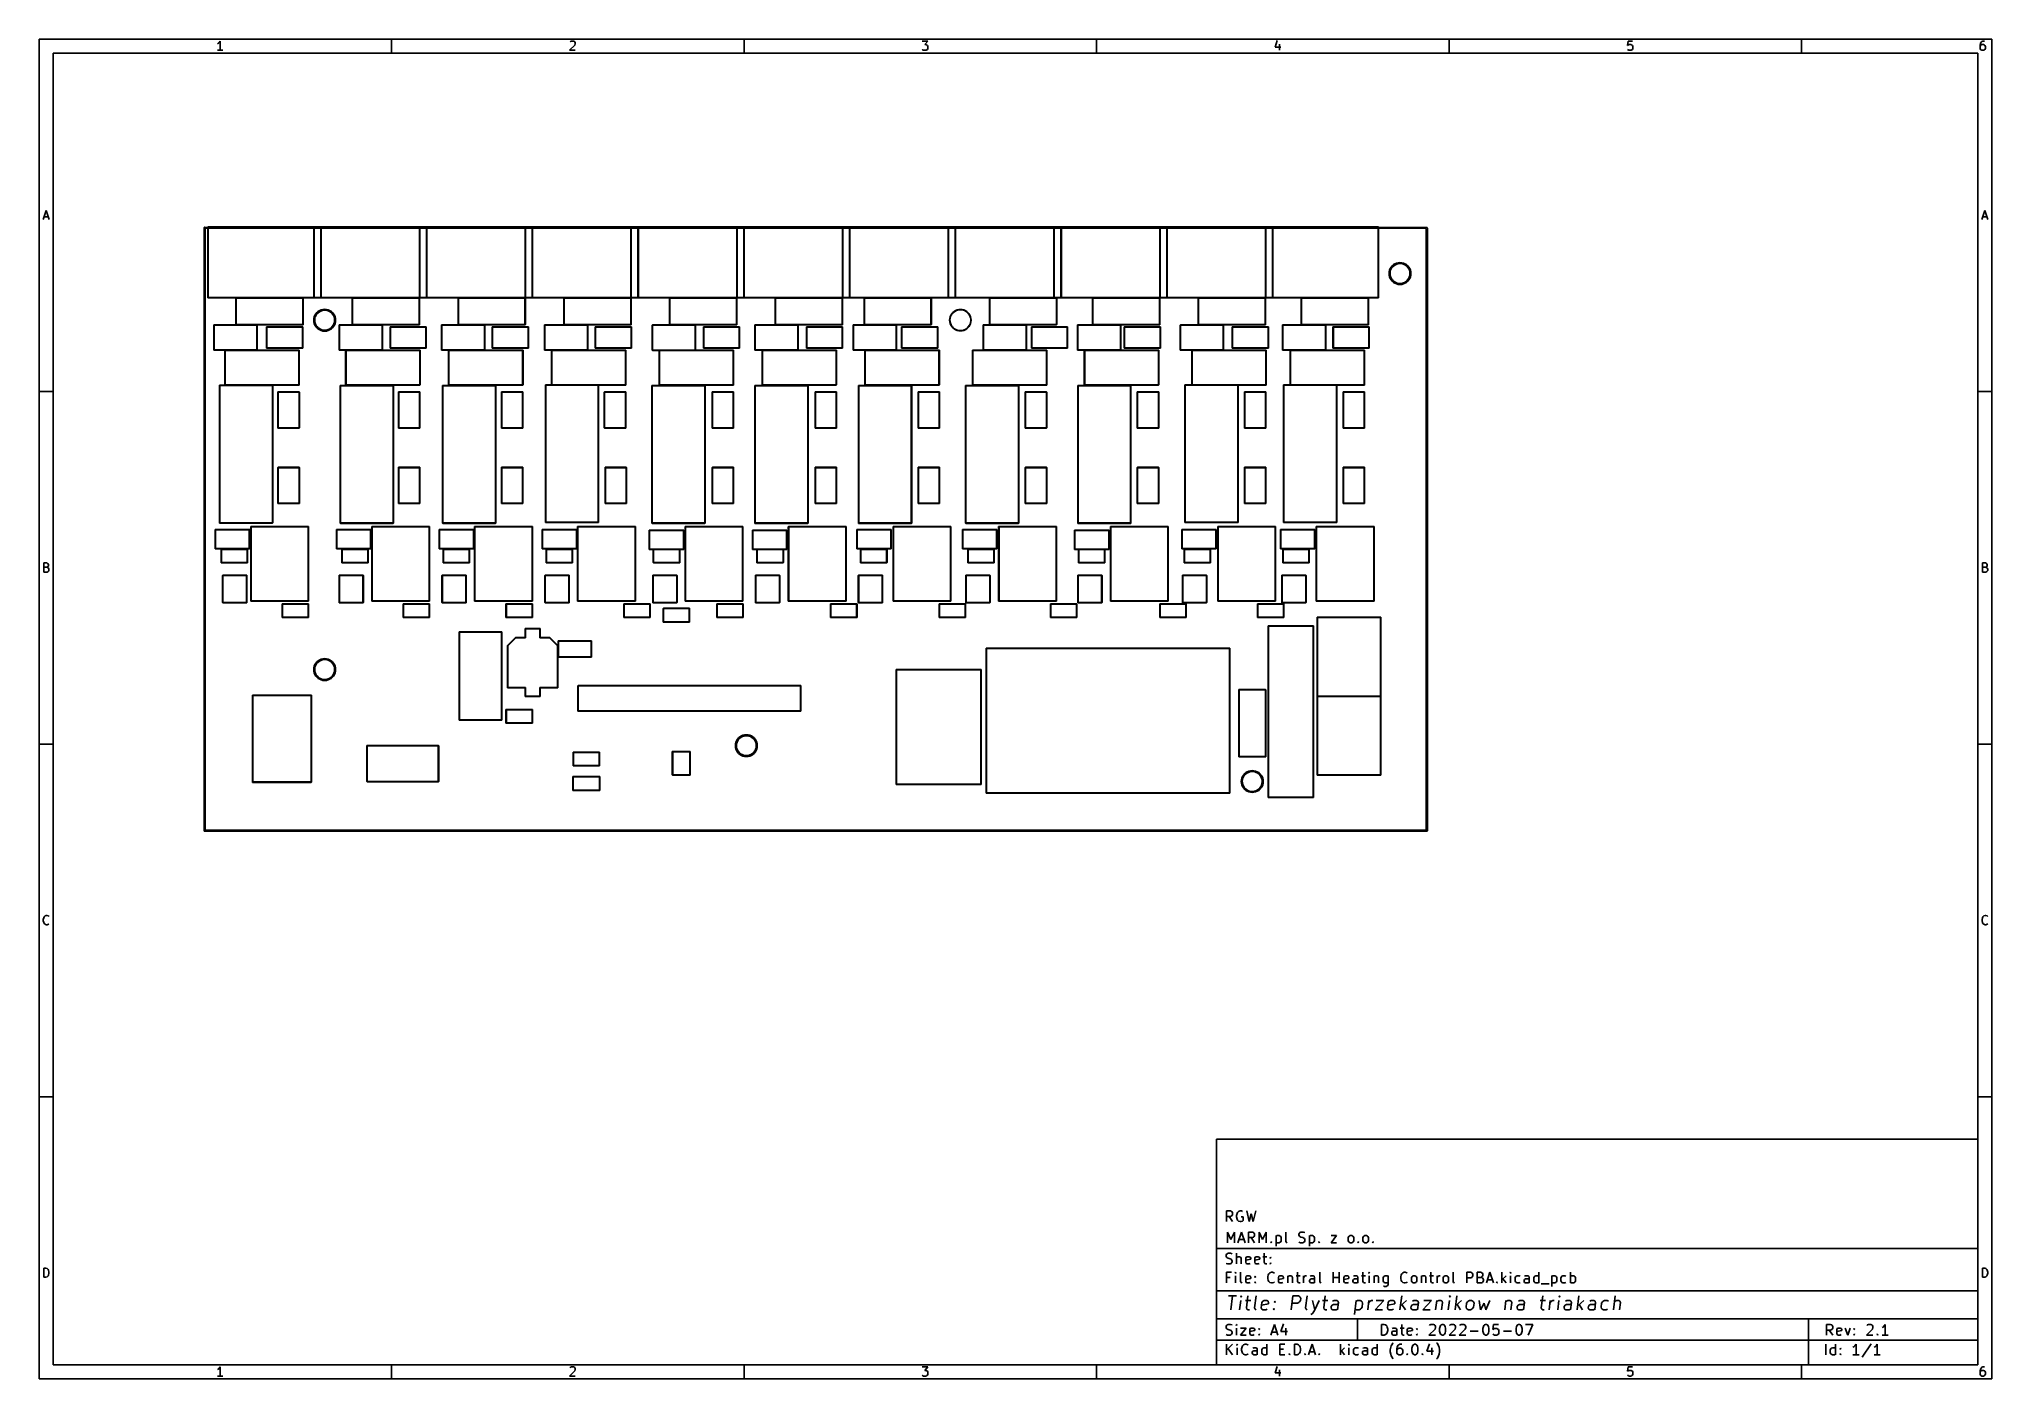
# Model space of a CAD drawing. Extents: x 10 to 287, y -200 to -10.
import ezdxf

# ---------------------------------------------------------------- set-up
doc = ezdxf.new("R2010")
doc.units = 0
doc.layers.add('BLACK', color=7, linetype='CONTINUOUS')

msp = doc.modelspace()

# ---------------------------------------------------------------- linework, layer by layer
at = {"layer": 'BLACK', "linetype": 'CONTINUOUS'}
for p, q in [((10, -10), (10, -200.007)), ((287.002, -10), (10, -10)), ((35.4464, -10.5976), (35.3226, -10.6595)), ((35.5702, -10.4738), (35.4464, -10.5976)), ((35.694, -10.2881), (35.5702, -10.4738)), ((35.694, -11.5881), (35.694, -10.2881)), ((60, -12), (60, -10)), ((86.0036, -10.8452), (85.2607, -11.5881)), ((85.3226, -10.4119), (85.3845, -10.35)), ((85.3845, -10.35), (85.5083, -10.2881)), ((85.5083, -10.2881), (85.8179, -10.2881)), ((85.8179, -10.2881), (85.9417, -10.35)), ((85.9417, -10.35), (86.0036, -10.4119)), ((86.0036, -10.4119), (86.0655, -10.5357)), ((86.0655, -10.6595), (86.0036, -10.8452)), ((86.0655, -10.5357), (86.0655, -10.6595)), ((110, -12), (110, -10)), ((135.261, -10.2881), (136.065, -10.2881)), ((136.065, -10.2881), (135.632, -10.7833)), ((135.632, -10.7833), (135.818, -10.7833)), ((135.818, -10.7833), (135.942, -10.8452)), ((135.942, -10.8452), (136.004, -10.9071)), ((136.004, -10.9071), (136.065, -11.031)), ((136.065, -11.031), (136.065, -11.3405)), ((160, -12), (160, -10)), ((185.632, -10.2262), (185.323, -11.1548)), ((185.942, -10.7214), (185.942, -11.5881)), ((210, -12), (210, -10)), ((235.385, -10.2881), (235.323, -10.9071)), ((235.323, -10.9071), (235.385, -10.8452)), ((236.004, -10.2881), (235.385, -10.2881)), ((235.385, -10.8452), (235.508, -10.7833)), ((235.508, -10.7833), (235.818, -10.7833)), ((235.818, -10.7833), (235.942, -10.8452)), ((235.942, -10.8452), (236.004, -10.9071)), ((236.004, -10.9071), (236.065, -11.031)), ((236.065, -11.031), (236.065, -11.3405)), ((260, -12), (260, -10)), ((285.385, -10.5976), (285.323, -10.8452)), ((285.323, -10.8452), (285.323, -11.3405)), ((285.385, -10.9071), (285.323, -11.031)), ((285.508, -10.4119), (285.385, -10.5976)), ((285.446, -10.8452), (285.385, -10.9071)), ((285.57, -10.7833), (285.446, -10.8452)), ((285.57, -10.35), (285.508, -10.4119)), ((285.694, -10.2881), (285.57, -10.35)), ((285.818, -10.7833), (285.57, -10.7833)), ((285.942, -10.2881), (285.694, -10.2881)), ((285.942, -10.8452), (285.818, -10.7833)), ((286.004, -10.9071), (285.942, -10.8452)), ((286.065, -11.031), (286.004, -10.9071)), ((286.065, -11.3405), (286.065, -11.031)), ((287.002, -200.007), (287.002, -10)), ((12, -12), (12, -198.007)), ((285.002, -12), (12, -12)), ((36.0655, -11.5881), (35.3226, -11.5881)), ((85.2607, -11.5881), (86.0655, -11.5881)), ((135.323, -11.5262), (135.261, -11.4643)), ((135.446, -11.5881), (135.323, -11.5262)), ((135.818, -11.5881), (135.446, -11.5881)), ((135.942, -11.5262), (135.818, -11.5881)), ((136.004, -11.4643), (135.942, -11.5262)), ((136.065, -11.3405), (136.004, -11.4643)), ((185.323, -11.1548), (186.127, -11.1548)), ((235.385, -11.5262), (235.323, -11.4643)), ((235.508, -11.5881), (235.385, -11.5262)), ((235.818, -11.5881), (235.508, -11.5881)), ((235.942, -11.5262), (235.818, -11.5881)), ((236.004, -11.4643), (235.942, -11.5262)), ((236.065, -11.3405), (236.004, -11.4643)), ((285.002, -198.007), (285.002, -12)), ((285.323, -11.3405), (285.385, -11.4643)), ((285.385, -11.4643), (285.446, -11.5262)), ((285.446, -11.5262), (285.57, -11.5881)), ((285.57, -11.5881), (285.818, -11.5881)), ((285.818, -11.5881), (285.942, -11.5262)), ((285.942, -11.5262), (286.004, -11.4643)), ((286.004, -11.4643), (286.065, -11.3405)), ((10.5667, -35.5881), (11, -34.2881)), ((10.6905, -35.2167), (11.3095, -35.2167)), ((11, -34.2881), (11.4333, -35.5881)), ((285.569, -35.5881), (286.002, -34.2881)), ((285.693, -35.2167), (286.312, -35.2167)), ((286.002, -34.2881), (286.436, -35.5881)), ((33.4159, -122.27), (33.4163, -36.7559)), ((33.4163, -36.7559), (33.418, -36.7461)), ((33.4174, -36.7428), (33.4191, -36.74)), ((33.418, -36.7461), (33.4174, -36.7428)), ((33.4191, -36.74), (33.4208, -36.7302)), ((33.4208, -36.7302), (33.4334, -36.7153)), ((33.4334, -36.7153), (33.4431, -36.6984)), ((33.4431, -36.6984), (33.4495, -36.6961)), ((33.4495, -36.6961), (33.4538, -36.6909)), ((33.4538, -36.6909), (33.473, -36.6876)), ((33.473, -36.6876), (33.4913, -36.6809)), ((33.4913, -36.6809), (206.846, -36.7288)), ((33.5663, -36.8309), (33.5659, -122.195)), ((206.771, -36.8788), (33.5663, -36.8309)), ((33.9539, -36.6653), (33.9612, -36.6477)), ((33.9539, -46.6653), (33.9539, -36.6653)), ((33.9612, -36.6477), (33.9789, -36.6403)), ((33.9789, -36.6403), (199.979, -36.6403)), ((34.0039, -36.6903), (34.0039, -46.6403)), ((48.9539, -36.6903), (34.0039, -36.6903)), ((48.9539, -46.6403), (48.9539, -36.6903)), ((49.0039, -36.6903), (49.0039, -46.6403)), ((49.9539, -36.6903), (49.0039, -36.6903)), ((49.9539, -46.6403), (49.9539, -36.6903)), ((50.0039, -36.6903), (50.0039, -46.6403)), ((63.9539, -36.6903), (50.0039, -36.6903)), ((63.9539, -46.6403), (63.9539, -36.6903)), ((64.0039, -36.6903), (64.0039, -46.6403)), ((64.9539, -36.6903), (64.0039, -36.6903)), ((64.9539, -46.6403), (64.9539, -36.6903)), ((65.0039, -36.6903), (65.0039, -46.6403)), ((78.9539, -36.6903), (65.0039, -36.6903)), ((78.9539, -46.6403), (78.9539, -36.6903)), ((79.0039, -36.6903), (79.0039, -46.6403)), ((79.9539, -36.6903), (79.0039, -36.6903)), ((79.9539, -46.6403), (79.9539, -36.6903)), ((80.0039, -36.6903), (80.0039, -46.6403)), ((93.9539, -36.6903), (80.0039, -36.6903)), ((93.9539, -46.6403), (93.9539, -36.6903)), ((94.0039, -36.6903), (94.0039, -46.6403)), ((94.9539, -36.6903), (94.0039, -36.6903)), ((94.9539, -46.6403), (94.9539, -36.6903)), ((95.0039, -36.6903), (95.0039, -46.6403)), ((108.954, -36.6903), (95.0039, -36.6903)), ((108.954, -46.6403), (108.954, -36.6903)), ((109.004, -36.6903), (109.004, -46.6403)), ((109.954, -36.6903), (109.004, -36.6903)), ((109.954, -46.6403), (109.954, -36.6903)), ((110.004, -36.6903), (110.004, -46.6403)), ((123.954, -36.6903), (110.004, -36.6903)), ((123.954, -46.6403), (123.954, -36.6903)), ((124.004, -36.6903), (124.004, -46.6403)), ((124.954, -36.6903), (124.004, -36.6903)), ((124.954, -46.6403), (124.954, -36.6903)), ((125.004, -36.6903), (125.004, -46.6403)), ((138.954, -36.6903), (125.004, -36.6903)), ((138.954, -46.6403), (138.954, -36.6903)), ((139.004, -36.6903), (139.004, -46.6403)), ((139.954, -36.6903), (139.004, -36.6903)), ((139.954, -46.6403), (139.954, -36.6903)), ((140.004, -36.6903), (140.004, -46.6403)), ((153.954, -36.6903), (140.004, -36.6903)), ((153.954, -46.6403), (153.954, -36.6903)), ((154.004, -36.6903), (154.004, -46.6403)), ((154.954, -36.6903), (154.004, -36.6903)), ((154.954, -46.6403), (154.954, -36.6903)), ((155.004, -36.6903), (155.004, -46.6403)), ((168.954, -36.6903), (155.004, -36.6903)), ((168.954, -46.6403), (168.954, -36.6903)), ((169.004, -36.6903), (169.004, -46.6403)), ((169.954, -36.6903), (169.004, -36.6903)), ((169.954, -46.6403), (169.954, -36.6903)), ((170.004, -36.6903), (170.004, -46.6403)), ((183.954, -36.6903), (170.004, -36.6903)), ((183.954, -46.6403), (183.954, -36.6903)), ((184.004, -36.6903), (184.004, -46.6403)), ((184.954, -36.6903), (184.004, -36.6903)), ((184.954, -46.6403), (184.954, -36.6903)), ((185.004, -36.6903), (185.004, -46.6403)), ((199.954, -36.6903), (185.004, -36.6903)), ((199.954, -46.6403), (199.954, -36.6903)), ((199.979, -36.6403), (199.997, -36.6477)), ((199.997, -36.6477), (200.004, -36.6653)), ((200.004, -36.6653), (200.004, -46.6653)), ((206.771, -122.195), (206.771, -36.8788)), ((206.846, -36.7288), (206.856, -36.7305)), ((206.856, -36.7305), (206.859, -36.7299)), ((206.859, -36.7299), (206.862, -36.7316)), ((206.862, -36.7316), (206.872, -36.7333)), ((206.872, -36.7333), (206.886, -36.7459)), ((206.886, -36.7459), (206.903, -36.7556)), ((206.903, -36.7556), (206.906, -36.762)), ((206.906, -36.762), (206.911, -36.7663)), ((206.911, -36.7663), (206.914, -36.7855)), ((206.914, -36.7855), (206.921, -36.8038)), ((206.921, -36.8038), (206.921, -122.27)), ((201.481, -43.246), (201.484, -43.2116)), ((201.5, -43.4893), (201.481, -43.246)), ((201.484, -43.2116), (201.5, -43.0028)), ((201.5, -43.0028), (201.557, -42.7655)), ((201.557, -43.7266), (201.5, -43.4893)), ((201.516, -43.2437), (201.519, -43.2076)), ((201.535, -43.4823), (201.516, -43.2437)), ((201.519, -43.2076), (201.535, -43.0052)), ((201.535, -43.0052), (201.591, -42.7725)), ((201.591, -43.715), (201.535, -43.4823)), ((201.557, -42.7655), (201.65, -42.5401)), ((201.65, -43.952), (201.557, -43.7266)), ((201.587, -42.9664), (201.561, -43.2076)), ((201.561, -43.2076), (201.575, -43.4497)), ((201.575, -43.4497), (201.629, -43.6863)), ((201.652, -42.7327), (201.587, -42.9664)), ((201.591, -42.7725), (201.682, -42.5514)), ((201.682, -43.9361), (201.591, -43.715)), ((201.651, -42.9819), (201.626, -43.2116)), ((201.626, -43.2116), (201.64, -43.4423)), ((201.629, -43.6863), (201.72, -43.9111)), ((201.64, -43.4423), (201.691, -43.6676)), ((201.65, -42.5401), (201.778, -42.332)), ((201.778, -44.16), (201.65, -43.952)), ((201.713, -42.7592), (201.651, -42.9819)), ((201.754, -42.5127), (201.652, -42.7327)), ((201.682, -42.5514), (201.807, -42.3474)), ((201.807, -44.1401), (201.682, -43.9361)), ((201.691, -43.6676), (201.777, -43.8817)), ((201.81, -42.5497), (201.713, -42.7592)), ((201.72, -43.9111), (201.847, -44.1179)), ((201.891, -42.3123), (201.754, -42.5127)), ((201.777, -43.8817), (201.898, -44.0787)), ((201.778, -42.332), (201.936, -42.1465)), ((201.936, -44.3456), (201.778, -44.16)), ((201.807, -42.3474), (201.963, -42.1654)), ((201.963, -44.3221), (201.807, -44.1401)), ((201.94, -42.3588), (201.81, -42.5497)), ((201.847, -44.1179), (202.005, -44.3012)), ((202.058, -42.137), (201.891, -42.3123)), ((201.898, -44.0787), (202.049, -44.2533)), ((201.936, -42.1465), (202.122, -41.988)), ((202.1, -42.1918), (201.94, -42.3588)), ((201.963, -42.1654), (202.145, -42.01)), ((202.005, -44.3012), (202.192, -44.4561)), ((202.049, -44.2533), (202.227, -44.4009)), ((202.252, -41.9913), (202.058, -42.137)), ((202.285, -42.0531), (202.1, -42.1918)), ((202.122, -41.988), (202.33, -41.8605)), ((202.145, -42.01), (202.349, -41.885)), ((202.467, -41.8793), (202.252, -41.9913)), ((202.49, -41.9464), (202.285, -42.0531)), ((202.33, -41.8605), (202.555, -41.7672)), ((202.349, -41.885), (202.57, -41.7934)), ((202.698, -41.804), (202.467, -41.8793)), ((202.709, -41.8746), (202.49, -41.9464)), ((202.555, -41.7672), (202.793, -41.7102)), ((202.57, -41.7934), (202.802, -41.7375)), ((202.938, -41.7673), (202.698, -41.804)), ((202.938, -41.8397), (202.709, -41.8746)), ((202.793, -41.7102), (203.036, -41.691)), ((202.802, -41.7375), (203.041, -41.7187)), ((203.18, -41.7703), (202.938, -41.7673)), ((203.169, -41.8425), (202.938, -41.8397)), ((203.036, -41.691), (203.279, -41.7102)), ((203.041, -41.7187), (203.28, -41.7375)), ((203.396, -41.883), (203.169, -41.8425)), ((203.419, -41.8128), (203.18, -41.7703)), ((203.279, -41.7102), (203.516, -41.7672)), ((203.28, -41.7375), (203.512, -41.7934)), ((203.614, -41.9601), (203.396, -41.883)), ((203.648, -41.8937), (203.419, -41.8128)), ((203.512, -41.7934), (203.733, -41.885)), ((203.516, -41.7672), (203.742, -41.8605)), ((203.816, -42.0718), (203.614, -41.9601)), ((203.86, -42.011), (203.648, -41.8937)), ((203.733, -41.885), (203.937, -42.01)), ((203.742, -41.8605), (203.95, -41.988)), ((203.997, -42.215), (203.816, -42.0718)), ((204.05, -42.1613), (203.86, -42.011)), ((203.937, -42.01), (204.119, -42.1654)), ((203.946, -44.3229), (204.109, -44.1598)), ((203.95, -41.988), (204.135, -42.1465)), ((203.996, -44.3742), (204.168, -44.203)), ((204.153, -42.3859), (203.997, -42.215)), ((204.214, -42.3407), (204.05, -42.1613)), ((204.109, -44.1598), (204.244, -43.9722)), ((204.119, -42.1654), (204.275, -42.3474)), ((204.275, -44.1401), (204.119, -44.3221)), ((204.135, -42.1465), (204.294, -42.332)), ((204.294, -44.16), (204.135, -44.3456)), ((204.278, -42.5798), (204.153, -42.3859)), ((204.168, -44.203), (204.31, -44.006)), ((204.345, -42.5443), (204.214, -42.3407)), ((204.244, -43.9722), (204.347, -43.765)), ((204.275, -42.3474), (204.4, -42.5514)), ((204.4, -43.9361), (204.275, -44.1401)), ((204.37, -42.7917), (204.278, -42.5798)), ((204.294, -42.332), (204.421, -42.5401)), ((204.421, -43.952), (204.294, -44.16)), ((204.31, -44.006), (204.417, -43.7886)), ((204.442, -42.7668), (204.345, -42.5443)), ((204.347, -43.765), (204.414, -43.544)), ((204.427, -43.0158), (204.37, -42.7917)), ((204.4, -42.5514), (204.491, -42.7725)), ((204.491, -43.715), (204.4, -43.9361)), ((204.414, -43.544), (204.444, -43.3149)), ((204.417, -43.7886), (204.488, -43.5565)), ((204.421, -42.5401), (204.515, -42.7655)), ((204.515, -43.7266), (204.421, -43.952)), ((204.446, -43.246), (204.427, -43.0158)), ((204.501, -43.002), (204.442, -42.7668)), ((204.444, -43.3149), (204.446, -43.246)), ((204.488, -43.5565), (204.519, -43.316)), ((204.491, -42.7725), (204.547, -43.0052)), ((204.547, -43.4823), (204.491, -43.715)), ((204.521, -43.2437), (204.501, -43.002)), ((204.515, -42.7655), (204.572, -43.0028)), ((204.572, -43.4893), (204.515, -43.7266)), ((204.519, -43.316), (204.521, -43.2437)), ((204.547, -43.0052), (204.566, -43.2437)), ((204.566, -43.2437), (204.547, -43.4823)), ((204.572, -43.0028), (204.591, -43.246)), ((204.591, -43.246), (204.572, -43.4893)), ((33.9612, -46.683), (33.9539, -46.6653)), ((33.9789, -46.6903), (33.9612, -46.683)), ((37.929, -46.6903), (33.9789, -46.6903)), ((34.0039, -46.6403), (48.9539, -46.6403)), ((37.925, -46.7), (37.929, -46.6903)), ((37.925, -50.5), (37.925, -46.7)), ((37.975, -46.725), (37.975, -50.475)), ((47.425, -46.725), (37.975, -46.725)), ((47.425, -50.475), (47.425, -46.725)), ((54.429, -46.6903), (47.471, -46.6903)), ((47.471, -46.6903), (47.475, -46.7)), ((47.475, -46.7), (47.475, -50.5)), ((49.0039, -46.6403), (49.9539, -46.6403)), ((50.0039, -46.6403), (63.9539, -46.6403)), ((54.425, -46.7), (54.429, -46.6903)), ((54.425, -50.5), (54.425, -46.7)), ((54.475, -46.725), (54.475, -50.475)), ((63.925, -46.725), (54.475, -46.725)), ((63.925, -50.475), (63.925, -46.725)), ((69.429, -46.6903), (63.971, -46.6903)), ((63.971, -46.6903), (63.975, -46.7)), ((63.975, -46.7), (63.975, -50.5)), ((64.0039, -46.6403), (64.9539, -46.6403)), ((65.0039, -46.6403), (78.9539, -46.6403)), ((69.425, -46.7), (69.429, -46.6903)), ((69.425, -50.5), (69.425, -46.7)), ((69.475, -46.725), (69.475, -50.475)), ((78.925, -46.725), (69.475, -46.725)), ((78.925, -50.475), (78.925, -46.725)), ((84.429, -46.6903), (78.971, -46.6903)), ((78.971, -46.6903), (78.975, -46.7)), ((78.975, -46.7), (78.975, -50.5)), ((79.0039, -46.6403), (79.9539, -46.6403)), ((80.0039, -46.6403), (93.9539, -46.6403)), ((84.425, -46.7), (84.429, -46.6903)), ((84.425, -50.5), (84.425, -46.7)), ((84.475, -46.725), (84.475, -50.475)), ((93.925, -46.725), (84.475, -46.725)), ((93.925, -50.475), (93.925, -46.725)), ((99.429, -46.6903), (93.971, -46.6903)), ((93.971, -46.6903), (93.975, -46.7)), ((93.975, -46.7), (93.975, -50.5)), ((94.0039, -46.6403), (94.9539, -46.6403)), ((95.0039, -46.6403), (108.954, -46.6403)), ((99.425, -46.7), (99.429, -46.6903)), ((99.425, -50.5), (99.425, -46.7)), ((99.475, -46.725), (99.475, -50.475)), ((108.925, -46.725), (99.475, -46.725)), ((108.925, -50.475), (108.925, -46.725)), ((114.429, -46.6903), (108.971, -46.6903)), ((108.971, -46.6903), (108.975, -46.7)), ((108.975, -46.7), (108.975, -50.5)), ((109.004, -46.6403), (109.954, -46.6403)), ((110.004, -46.6403), (123.954, -46.6403)), ((114.425, -46.7), (114.429, -46.6903)), ((114.425, -50.5), (114.425, -46.7)), ((114.475, -46.725), (114.475, -50.475)), ((123.925, -46.725), (114.475, -46.725)), ((123.925, -50.475), (123.925, -46.725)), ((127.018, -46.6903), (123.971, -46.6903)), ((123.971, -46.6903), (123.975, -46.7)), ((123.975, -46.7), (123.975, -50.5)), ((124.004, -46.6403), (124.954, -46.6403)), ((125.004, -46.6403), (138.954, -46.6403)), ((127.014, -46.7), (127.018, -46.6903)), ((127.014, -50.5), (127.014, -46.7)), ((127.064, -46.725), (127.064, -50.475)), ((136.514, -46.725), (127.064, -46.725)), ((136.514, -50.475), (136.514, -46.725)), ((144.798, -46.6903), (136.56, -46.6903)), ((136.56, -46.6903), (136.564, -46.7)), ((136.564, -46.7), (136.564, -50.5)), ((139.004, -46.6403), (139.954, -46.6403)), ((140.004, -46.6403), (153.954, -46.6403)), ((144.794, -46.7), (144.798, -46.6903)), ((144.794, -50.5), (144.794, -46.7)), ((144.844, -46.725), (144.844, -50.475)), ((154.294, -46.725), (144.844, -46.725)), ((154.004, -46.6403), (154.954, -46.6403)), ((154.294, -50.475), (154.294, -46.725)), ((159.429, -46.6903), (154.34, -46.6903)), ((154.34, -46.6903), (154.344, -46.7)), ((154.344, -46.7), (154.344, -50.5)), ((155.004, -46.6403), (168.954, -46.6403)), ((159.425, -46.7), (159.429, -46.6903)), ((159.425, -50.5), (159.425, -46.7)), ((159.475, -46.725), (159.475, -50.475)), ((168.925, -46.725), (159.475, -46.725)), ((168.925, -50.475), (168.925, -46.725)), ((174.429, -46.6903), (168.971, -46.6903)), ((168.971, -46.6903), (168.975, -46.7)), ((168.975, -46.7), (168.975, -50.5)), ((169.004, -46.6403), (169.954, -46.6403)), ((170.004, -46.6403), (183.954, -46.6403)), ((174.425, -46.7), (174.429, -46.6903)), ((174.425, -50.5), (174.425, -46.7)), ((174.475, -46.725), (174.475, -50.475)), ((183.925, -46.725), (174.475, -46.725)), ((183.925, -50.475), (183.925, -46.725)), ((189.029, -46.6903), (183.971, -46.6903)), ((183.971, -46.6903), (183.975, -46.7)), ((183.975, -46.7), (183.975, -50.5)), ((184.004, -46.6403), (184.954, -46.6403)), ((185.004, -46.6403), (199.954, -46.6403)), ((189.025, -46.7), (189.029, -46.6903)), ((189.025, -50.5), (189.025, -46.7)), ((189.075, -46.725), (189.075, -50.475)), ((198.525, -46.725), (189.075, -46.725)), ((198.525, -50.475), (198.525, -46.725)), ((199.979, -46.6903), (198.571, -46.6903)), ((198.571, -46.6903), (198.575, -46.7)), ((198.575, -46.7), (198.575, -50.5)), ((199.997, -46.683), (199.979, -46.6903)), ((200.004, -46.6653), (199.997, -46.683)), ((202.122, -44.5041), (201.936, -44.3456)), ((202.145, -44.4775), (201.963, -44.3221)), ((202.33, -44.6316), (202.122, -44.5041)), ((202.349, -44.6025), (202.145, -44.4775)), ((202.192, -44.4561), (202.401, -44.5785)), ((202.227, -44.4009), (202.427, -44.5175)), ((202.555, -44.7249), (202.33, -44.6316)), ((202.57, -44.6941), (202.349, -44.6025)), ((202.401, -44.5785), (202.628, -44.665)), ((202.427, -44.5175), (202.643, -44.5999)), ((202.793, -44.7819), (202.555, -44.7249)), ((202.802, -44.75), (202.57, -44.6941)), ((202.628, -44.665), (202.866, -44.7134)), ((202.643, -44.5999), (202.869, -44.6459)), ((203.036, -44.801), (202.793, -44.7819)), ((203.041, -44.7687), (202.802, -44.75)), ((202.866, -44.7134), (203.108, -44.7223)), ((202.869, -44.6459), (203.1, -44.6544)), ((203.279, -44.7819), (203.036, -44.801)), ((203.28, -44.75), (203.041, -44.7687)), ((203.1, -44.6544), (203.329, -44.625)), ((203.108, -44.7223), (203.349, -44.6914)), ((203.516, -44.7249), (203.279, -44.7819)), ((203.512, -44.6941), (203.28, -44.75)), ((203.329, -44.625), (203.55, -44.5587)), ((203.349, -44.6914), (203.581, -44.6218)), ((203.733, -44.6025), (203.512, -44.6941)), ((203.742, -44.6316), (203.516, -44.7249)), ((203.55, -44.5587), (203.758, -44.457)), ((203.581, -44.6218), (203.799, -44.515)), ((203.937, -44.4775), (203.733, -44.6025)), ((203.95, -44.5041), (203.742, -44.6316)), ((203.758, -44.457), (203.946, -44.3229)), ((203.799, -44.515), (203.996, -44.3742)), ((204.119, -44.3221), (203.937, -44.4775)), ((204.135, -44.3456), (203.95, -44.5041)), ((48.9539, -49.866), (48.9566, -49.8316)), ((48.9566, -49.8316), (48.973, -49.6228)), ((48.973, -49.6228), (49.03, -49.3855)), ((48.9897, -49.8617), (48.9926, -49.8255)), ((48.9926, -49.8255), (49.0085, -49.6231)), ((49.0085, -49.6231), (49.0644, -49.3905)), ((49.03, -49.3855), (49.1234, -49.1601)), ((49.0609, -49.5844), (49.0351, -49.8255)), ((49.0351, -49.8255), (49.0491, -50.0677)), ((49.1257, -49.3506), (49.0609, -49.5844)), ((49.0644, -49.3905), (49.1559, -49.1694)), ((49.124, -49.6019), (49.0995, -49.8316)), ((49.0995, -49.8316), (49.1128, -50.0623)), ((49.1234, -49.1601), (49.2508, -48.952)), ((49.1858, -49.3792), (49.124, -49.6019)), ((49.2278, -49.1306), (49.1257, -49.3506)), ((49.1559, -49.1694), (49.281, -48.9653)), ((49.283, -49.1697), (49.1858, -49.3792)), ((49.3645, -48.9303), (49.2278, -49.1306)), ((49.2508, -48.952), (49.4093, -48.7665)), ((49.281, -48.9653), (49.4364, -48.7834)), ((49.4132, -48.9788), (49.283, -49.1697)), ((49.5321, -48.7549), (49.3645, -48.9303)), ((49.4093, -48.7665), (49.5949, -48.608)), ((49.5729, -48.8118), (49.4132, -48.9788)), ((49.4364, -48.7834), (49.6184, -48.628)), ((49.726, -48.6093), (49.5321, -48.7549)), ((49.7576, -48.6731), (49.5729, -48.8118)), ((49.5949, -48.608), (49.8029, -48.4805)), ((49.6184, -48.628), (49.8224, -48.5029)), ((49.9412, -48.4973), (49.726, -48.6093)), ((49.9625, -48.5664), (49.7576, -48.6731)), ((49.8029, -48.4805), (50.0283, -48.3871)), ((49.8224, -48.5029), (50.0435, -48.4113)), ((50.1717, -48.4219), (49.9412, -48.4973)), ((50.1821, -48.4946), (49.9625, -48.5664)), ((50.0283, -48.3871), (50.2656, -48.3302)), ((50.0435, -48.4113), (50.2762, -48.3555)), ((50.4115, -48.3853), (50.1717, -48.4219)), ((50.4105, -48.4597), (50.1821, -48.4946)), ((50.2656, -48.3302), (50.5089, -48.311)), ((50.2762, -48.3555), (50.5147, -48.3367)), ((50.6415, -48.4625), (50.4105, -48.4597)), ((50.654, -48.3882), (50.4115, -48.3853)), ((50.5089, -48.311), (50.7521, -48.3302)), ((50.5147, -48.3367), (50.7533, -48.3555)), ((50.869, -48.503), (50.6415, -48.4625)), ((50.8928, -48.4308), (50.654, -48.3882)), ((50.7521, -48.3302), (50.9894, -48.3871)), ((50.7533, -48.3555), (50.986, -48.4113)), ((51.0868, -48.5801), (50.869, -48.503)), ((51.1214, -48.5117), (50.8928, -48.4308)), ((50.986, -48.4113), (51.2071, -48.5029)), ((50.9894, -48.3871), (51.2148, -48.4805)), ((51.289, -48.6918), (51.0868, -48.5801)), ((51.3338, -48.6289), (51.1214, -48.5117)), ((51.2071, -48.5029), (51.4111, -48.628)), ((51.2148, -48.4805), (51.4229, -48.608)), ((51.4704, -48.835), (51.289, -48.6918)), ((51.5241, -48.7793), (51.3338, -48.6289)), ((51.4111, -48.628), (51.5931, -48.7834)), ((51.4229, -48.608), (51.6084, -48.7665)), ((51.6258, -49.0059), (51.4704, -48.835)), ((51.6874, -48.9587), (51.5241, -48.7793)), ((51.5931, -48.7834), (51.7485, -48.9653)), ((51.6084, -48.7665), (51.7669, -48.952)), ((51.7513, -49.1998), (51.6258, -49.0059)), ((51.8191, -49.1623), (51.6874, -48.9587)), ((51.7485, -48.9653), (51.8735, -49.1694)), ((51.8435, -49.4117), (51.7513, -49.1998)), ((51.7669, -48.952), (51.8944, -49.1601)), ((51.9158, -49.3847), (51.8191, -49.1623)), ((51.8997, -49.6358), (51.8435, -49.4117)), ((51.8735, -49.1694), (51.9651, -49.3905)), ((51.8944, -49.1601), (51.9878, -49.3855)), ((51.9187, -49.866), (51.8997, -49.6358)), ((51.9749, -49.62), (51.9158, -49.3847)), ((51.9651, -49.3905), (52.021, -49.6231)), ((51.9948, -49.8617), (51.9749, -49.62)), ((51.9878, -49.3855), (52.0447, -49.6228)), ((52.021, -49.6231), (52.0397, -49.8617)), ((52.0447, -49.6228), (52.0639, -49.866)), ((139.158, -49.8651), (139.16, -49.8289)), ((139.16, -49.8289), (139.176, -49.6265)), ((139.176, -49.6265), (139.232, -49.3938)), ((139.229, -49.5878), (139.203, -49.8289)), ((139.203, -49.8289), (139.217, -50.0711)), ((139.294, -49.354), (139.229, -49.5878)), ((139.232, -49.3938), (139.324, -49.1728)), ((139.396, -49.134), (139.294, -49.354)), ((139.324, -49.1728), (139.449, -48.9687)), ((139.532, -48.9337), (139.396, -49.134)), ((139.449, -48.9687), (139.604, -48.7868)), ((139.7, -48.7583), (139.532, -48.9337)), ((139.604, -48.7868), (139.786, -48.6313)), ((139.894, -48.6127), (139.7, -48.7583)), ((139.786, -48.6313), (139.99, -48.5063)), ((140.109, -48.5007), (139.894, -48.6127)), ((139.99, -48.5063), (140.211, -48.4147)), ((140.34, -48.4253), (140.109, -48.5007)), ((140.211, -48.4147), (140.444, -48.3589)), ((140.579, -48.3886), (140.34, -48.4253)), ((140.444, -48.3589), (140.683, -48.3401)), ((140.822, -48.3916), (140.579, -48.3886)), ((140.683, -48.3401), (140.921, -48.3589)), ((141.061, -48.4341), (140.822, -48.3916)), ((140.921, -48.3589), (141.154, -48.4147)), ((141.289, -48.5151), (141.061, -48.4341)), ((141.154, -48.4147), (141.375, -48.5063)), ((141.502, -48.6323), (141.289, -48.5151)), ((141.375, -48.5063), (141.579, -48.6313)), ((141.692, -48.7827), (141.502, -48.6323)), ((141.579, -48.6313), (141.761, -48.7868)), ((141.855, -48.962), (141.692, -48.7827)), ((141.761, -48.7868), (141.916, -48.9687)), ((141.987, -49.1657), (141.855, -48.962)), ((141.916, -48.9687), (142.041, -49.1728)), ((142.084, -49.3881), (141.987, -49.1657)), ((142.041, -49.1728), (142.133, -49.3938)), ((142.143, -49.6234), (142.084, -49.3881)), ((142.133, -49.3938), (142.189, -49.6265)), ((142.163, -49.8651), (142.143, -49.6234)), ((142.189, -49.6265), (142.208, -49.8651)), ((34.775, -50.55), (34.7823, -50.5323)), ((34.775, -54.1), (34.775, -50.55)), ((34.7823, -50.5323), (34.8, -50.525)), ((34.8, -50.525), (40.9, -50.525)), ((34.825, -50.575), (34.825, -54.075)), ((40.875, -50.575), (34.825, -50.575)), ((37.9323, -50.5177), (37.925, -50.5)), ((37.95, -50.525), (37.9323, -50.5177)), ((47.45, -50.525), (37.95, -50.525)), ((37.975, -50.475), (47.425, -50.475)), ((40.875, -54.075), (40.875, -50.575)), ((40.9, -50.525), (40.9177, -50.5323)), ((40.9177, -50.5323), (40.925, -50.55)), ((40.925, -50.55), (40.925, -54.1)), ((42.265, -50.825), (42.2723, -50.8073)), ((42.265, -53.825), (42.265, -50.825)), ((42.2723, -50.8073), (42.29, -50.8)), ((42.29, -50.8), (47.38, -50.8)), ((42.315, -50.85), (42.315, -53.8)), ((47.355, -50.85), (42.315, -50.85)), ((47.355, -53.8), (47.355, -50.85)), ((47.38, -50.8), (47.3977, -50.8073)), ((47.3977, -50.8073), (47.405, -50.825)), ((47.405, -50.825), (47.405, -53.825)), ((47.4677, -50.5177), (47.45, -50.525)), ((47.475, -50.5), (47.4677, -50.5177)), ((48.973, -50.1093), (48.9539, -49.866)), ((49.03, -50.3466), (48.973, -50.1093)), ((49.0085, -50.1003), (48.9897, -49.8617)), ((49.0644, -50.333), (49.0085, -50.1003)), ((49.1234, -50.572), (49.03, -50.3466)), ((49.0491, -50.0677), (49.1024, -50.3043)), ((49.1559, -50.554), (49.0644, -50.333)), ((49.1024, -50.3043), (49.1937, -50.529)), ((49.1128, -50.0623), (49.1636, -50.2876)), ((49.2508, -50.78), (49.1234, -50.572)), ((49.281, -50.7581), (49.1559, -50.554)), ((49.1636, -50.2876), (49.2505, -50.5017)), ((49.1937, -50.529), (49.3204, -50.7358)), ((49.2505, -50.5017), (49.3712, -50.6987)), ((49.4093, -50.9656), (49.2508, -50.78)), ((49.4364, -50.94), (49.281, -50.7581)), ((49.3204, -50.7358), (49.4792, -50.9192)), ((49.3712, -50.6987), (49.5225, -50.8733)), ((49.5949, -51.1241), (49.4093, -50.9656)), ((49.6184, -51.0955), (49.4364, -50.94)), ((49.4792, -50.9192), (49.6658, -51.0741)), ((49.5225, -50.8733), (49.7002, -51.0209)), ((49.8029, -51.2516), (49.5949, -51.1241)), ((49.8224, -51.2205), (49.6184, -51.0955)), ((49.6658, -51.0741), (49.8752, -51.1965)), ((49.7002, -51.0209), (49.8997, -51.1375)), ((50.0283, -51.3449), (49.8029, -51.2516)), ((50.0435, -51.3121), (49.8224, -51.2205)), ((49.8752, -51.1965), (50.1018, -51.283)), ((49.8997, -51.1375), (50.1155, -51.2199)), ((50.2656, -51.4019), (50.0283, -51.3449)), ((50.2762, -51.3679), (50.0435, -51.3121)), ((50.1018, -51.283), (50.3395, -51.3314)), ((50.1155, -51.2199), (50.3419, -51.2659)), ((50.5089, -51.421), (50.2656, -51.4019)), ((50.5147, -51.3867), (50.2762, -51.3679)), ((50.3395, -51.3314), (50.5819, -51.3402)), ((50.3419, -51.2659), (50.5728, -51.2744)), ((50.7521, -51.4019), (50.5089, -51.421)), ((50.7533, -51.3679), (50.5147, -51.3867)), ((50.5728, -51.2744), (50.802, -51.245)), ((50.5819, -51.3402), (50.8224, -51.3094)), ((50.9894, -51.3449), (50.7521, -51.4019)), ((50.986, -51.3121), (50.7533, -51.3679)), ((50.802, -51.245), (51.0233, -51.1787)), ((50.8224, -51.3094), (51.0548, -51.2397)), ((51.2071, -51.2205), (50.986, -51.3121)), ((51.2148, -51.2516), (50.9894, -51.3449)), ((51.0233, -51.1787), (51.2308, -51.077)), ((51.0548, -51.2397), (51.2726, -51.133)), ((51.4111, -51.0955), (51.2071, -51.2205)), ((51.4229, -51.1241), (51.2148, -51.2516)), ((51.2308, -51.077), (51.4188, -50.9429)), ((51.2726, -51.133), (51.47, -50.9922)), ((51.5931, -50.94), (51.4111, -51.0955)), ((51.4188, -50.9429), (51.5825, -50.7798)), ((51.6084, -50.9656), (51.4229, -51.1241)), ((51.47, -50.9922), (51.6418, -50.821)), ((51.5825, -50.7798), (51.7173, -50.5922)), ((51.7485, -50.7581), (51.5931, -50.94)), ((51.7669, -50.78), (51.6084, -50.9656)), ((51.6418, -50.821), (51.7834, -50.624)), ((51.7173, -50.5922), (51.8197, -50.385)), ((51.8735, -50.554), (51.7485, -50.7581)), ((51.8944, -50.572), (51.7669, -50.78)), ((51.7834, -50.624), (51.8908, -50.4066)), ((51.8197, -50.385), (51.8868, -50.164)), ((51.9651, -50.333), (51.8735, -50.554)), ((51.8868, -50.164), (51.917, -49.9349)), ((51.8908, -50.4066), (51.9614, -50.1745)), ((51.9878, -50.3466), (51.8944, -50.572)), ((51.917, -49.9349), (51.9187, -49.866)), ((51.9614, -50.1745), (51.993, -49.934)), ((52.021, -50.1003), (51.9651, -50.333)), ((52.0447, -50.1093), (51.9878, -50.3466)), ((51.993, -49.934), (51.9948, -49.8617)), ((52.0397, -49.8617), (52.021, -50.1003)), ((52.0639, -49.866), (52.0447, -50.1093)), ((52.5607, -50.55), (52.568, -50.5323)), ((52.5607, -54.1), (52.5607, -50.55)), ((52.568, -50.5323), (52.5857, -50.525)), ((52.5857, -50.525), (58.6857, -50.525)), ((52.6107, -50.575), (52.6107, -54.075)), ((58.6607, -50.575), (52.6107, -50.575)), ((54.4323, -50.5177), (54.425, -50.5)), ((54.45, -50.525), (54.4323, -50.5177)), ((63.95, -50.525), (54.45, -50.525)), ((54.475, -50.475), (63.925, -50.475)), ((58.6607, -54.075), (58.6607, -50.575)), ((58.6857, -50.525), (58.7034, -50.5323)), ((58.7034, -50.5323), (58.7107, -50.55)), ((58.7107, -50.55), (58.7107, -54.1)), ((59.78, -50.825), (59.7873, -50.8073)), ((59.78, -53.825), (59.78, -50.825)), ((59.7873, -50.8073), (59.805, -50.8)), ((59.805, -50.8), (64.895, -50.8)), ((59.83, -50.85), (59.83, -53.8)), ((64.87, -50.85), (59.83, -50.85)), ((63.9677, -50.5177), (63.95, -50.525)), ((63.975, -50.5), (63.9677, -50.5177)), ((64.87, -53.8), (64.87, -50.85)), ((64.895, -50.8), (64.9127, -50.8073)), ((64.9127, -50.8073), (64.92, -50.825)), ((64.92, -50.825), (64.92, -53.825)), ((67.0689, -50.55), (67.0762, -50.5323)), ((67.0689, -54.1), (67.0689, -50.55)), ((67.0762, -50.5323), (67.0939, -50.525)), ((67.0939, -50.525), (73.1939, -50.525)), ((67.1189, -50.575), (67.1189, -54.075)), ((73.1689, -50.575), (67.1189, -50.575)), ((69.4323, -50.5177), (69.425, -50.5)), ((69.45, -50.525), (69.4323, -50.5177)), ((78.95, -50.525), (69.45, -50.525)), ((69.475, -50.475), (78.925, -50.475)), ((73.1689, -54.075), (73.1689, -50.575)), ((73.1939, -50.525), (73.2115, -50.5323)), ((73.2115, -50.5323), (73.2189, -50.55)), ((73.2189, -50.55), (73.2189, -54.1)), ((74.28, -50.825), (74.2873, -50.8073)), ((74.28, -53.825), (74.28, -50.825)), ((74.2873, -50.8073), (74.305, -50.8)), ((74.305, -50.8), (79.395, -50.8)), ((74.33, -50.85), (74.33, -53.8)), ((79.37, -50.85), (74.33, -50.85)), ((78.9677, -50.5177), (78.95, -50.525)), ((78.975, -50.5), (78.9677, -50.5177)), ((79.37, -53.8), (79.37, -50.85)), ((79.395, -50.8), (79.4127, -50.8073)), ((79.4127, -50.8073), (79.42, -50.825)), ((79.42, -50.825), (79.42, -53.825)), ((81.6739, -50.55), (81.6812, -50.5323)), ((81.6739, -54.1), (81.6739, -50.55)), ((81.6812, -50.5323), (81.6989, -50.525)), ((81.6989, -50.525), (87.7989, -50.525)), ((81.7239, -50.575), (81.7239, -54.075)), ((87.7739, -50.575), (81.7239, -50.575)), ((84.4323, -50.5177), (84.425, -50.5)), ((84.45, -50.525), (84.4323, -50.5177)), ((93.95, -50.525), (84.45, -50.525)), ((84.475, -50.475), (93.925, -50.475)), ((87.7739, -54.075), (87.7739, -50.575)), ((87.7989, -50.525), (87.8165, -50.5323)), ((87.8165, -50.5323), (87.8239, -50.55)), ((87.8239, -50.55), (87.8239, -54.1)), ((88.88, -50.825), (88.8873, -50.8073)), ((88.88, -53.825), (88.88, -50.825)), ((88.8873, -50.8073), (88.905, -50.8)), ((88.905, -50.8), (93.995, -50.8)), ((88.93, -50.85), (88.93, -53.8)), ((93.97, -50.85), (88.93, -50.85)), ((93.9677, -50.5177), (93.95, -50.525)), ((93.975, -50.5), (93.9677, -50.5177)), ((93.97, -53.8), (93.97, -50.85)), ((93.995, -50.8), (94.0127, -50.8073)), ((94.0127, -50.8073), (94.02, -50.825)), ((94.02, -50.825), (94.02, -53.825)), ((96.9639, -50.57), (96.9712, -50.5523)), ((96.9639, -54.12), (96.9639, -50.57)), ((96.9712, -50.5523), (96.9889, -50.545)), ((96.9889, -50.545), (103.089, -50.545)), ((97.0139, -50.595), (97.0139, -54.095)), ((103.064, -50.595), (97.0139, -50.595)), ((99.4323, -50.5177), (99.425, -50.5)), ((99.45, -50.525), (99.4323, -50.5177)), ((108.95, -50.525), (99.45, -50.525)), ((99.475, -50.475), (108.925, -50.475)), ((103.064, -54.095), (103.064, -50.595)), ((103.089, -50.545), (103.107, -50.5523)), ((103.107, -50.5523), (103.114, -50.57)), ((103.114, -50.57), (103.114, -54.1046)), ((104.235, -50.825), (104.242, -50.8073)), ((104.235, -53.825), (104.235, -50.825)), ((104.242, -50.8073), (104.26, -50.8)), ((104.26, -50.8), (109.35, -50.8)), ((104.285, -50.85), (104.285, -53.8)), ((109.325, -50.85), (104.285, -50.85)), ((108.968, -50.5177), (108.95, -50.525)), ((108.975, -50.5), (108.968, -50.5177)), ((109.325, -53.8), (109.325, -50.85)), ((109.35, -50.8), (109.368, -50.8073)), ((109.368, -50.8073), (109.375, -50.825)), ((109.375, -50.825), (109.375, -53.825)), ((111.519, -50.55), (111.526, -50.5323)), ((111.519, -54.1), (111.519, -50.55)), ((111.526, -50.5323), (111.544, -50.525)), ((111.544, -50.525), (114.45, -50.525)), ((111.569, -50.575), (111.569, -54.075)), ((117.619, -50.575), (111.569, -50.575)), ((114.432, -50.5177), (114.425, -50.5)), ((114.45, -50.525), (114.432, -50.5177)), ((114.475, -50.475), (123.925, -50.475)), ((117.619, -54.075), (117.619, -50.575)), ((123.95, -50.525), (117.644, -50.525)), ((117.644, -50.525), (117.662, -50.5323)), ((117.662, -50.5323), (117.669, -50.55)), ((117.669, -50.55), (117.669, -54.1)), ((118.835, -50.825), (118.842, -50.8073)), ((118.835, -53.825), (118.835, -50.825)), ((118.842, -50.8073), (118.86, -50.8)), ((118.86, -50.8), (123.95, -50.8)), ((118.885, -50.85), (118.885, -53.8)), ((123.925, -50.85), (118.885, -50.85)), ((123.925, -53.8), (123.925, -50.85)), ((123.968, -50.5177), (123.95, -50.525)), ((123.95, -50.8), (123.968, -50.8073)), ((123.975, -50.5), (123.968, -50.5177)), ((123.968, -50.8073), (123.975, -50.825)), ((123.975, -50.825), (123.975, -53.825)), ((125.489, -50.55), (125.496, -50.5323)), ((125.489, -54.1), (125.489, -50.55)), ((125.496, -50.5323), (125.514, -50.525)), ((125.514, -50.525), (127.039, -50.525)), ((125.539, -50.575), (125.539, -54.075)), ((131.589, -50.575), (125.539, -50.575)), ((127.021, -50.5177), (127.014, -50.5)), ((127.039, -50.525), (127.021, -50.5177)), ((127.064, -50.475), (136.514, -50.475)), ((131.589, -54.075), (131.589, -50.575)), ((136.539, -50.525), (131.614, -50.525)), ((131.614, -50.525), (131.632, -50.5323)), ((131.632, -50.5323), (131.639, -50.55)), ((131.639, -50.55), (131.639, -54.1)), ((132.344, -50.825), (132.351, -50.8073)), ((132.344, -53.825), (132.344, -50.825)), ((132.351, -50.8073), (132.369, -50.8)), ((132.369, -50.8), (137.459, -50.8)), ((132.394, -50.85), (132.394, -53.8)), ((137.434, -50.85), (132.394, -50.85)), ((136.557, -50.5177), (136.539, -50.525)), ((136.564, -50.5), (136.557, -50.5177)), ((137.434, -53.8), (137.434, -50.85)), ((137.459, -50.8), (137.477, -50.8073)), ((137.477, -50.8073), (137.484, -50.825)), ((137.484, -50.825), (137.484, -53.825)), ((139.176, -50.1037), (139.158, -49.8651)), ((139.232, -50.3363), (139.176, -50.1037)), ((139.217, -50.0711), (139.27, -50.3077)), ((139.324, -50.5574), (139.232, -50.3363)), ((139.27, -50.3077), (139.362, -50.5324)), ((139.449, -50.7615), (139.324, -50.5574)), ((139.362, -50.5324), (139.488, -50.7392)), ((139.604, -50.9434), (139.449, -50.7615)), ((139.488, -50.7392), (139.647, -50.9226)), ((139.786, -51.0988), (139.604, -50.9434)), ((139.647, -50.9226), (139.834, -51.0775)), ((139.99, -51.2239), (139.786, -51.0988)), ((139.834, -51.0775), (140.043, -51.1999)), ((140.211, -51.3155), (139.99, -51.2239)), ((140.043, -51.1999), (140.27, -51.2864)), ((140.444, -51.3713), (140.211, -51.3155)), ((140.27, -51.2864), (140.507, -51.3347)), ((140.683, -51.3901), (140.444, -51.3713)), ((140.507, -51.3347), (140.75, -51.3436)), ((140.921, -51.3713), (140.683, -51.3901)), ((140.75, -51.3436), (140.99, -51.3128)), ((141.154, -51.3155), (140.921, -51.3713)), ((140.99, -51.3128), (141.223, -51.2431)), ((141.375, -51.2239), (141.154, -51.3155)), ((141.223, -51.2431), (141.44, -51.1364)), ((141.579, -51.0988), (141.375, -51.2239)), ((141.44, -51.1364), (141.638, -50.9956)), ((141.761, -50.9434), (141.579, -51.0988)), ((141.638, -50.9956), (141.81, -50.8243)), ((141.916, -50.7615), (141.761, -50.9434)), ((141.81, -50.8243), (141.951, -50.6274)), ((142.041, -50.5574), (141.916, -50.7615)), ((141.951, -50.6274), (142.059, -50.4099)), ((142.133, -50.3363), (142.041, -50.5574)), ((142.059, -50.4099), (142.129, -50.1779)), ((142.129, -50.1779), (142.161, -49.9374)), ((142.189, -50.1037), (142.133, -50.3363)), ((142.161, -49.9374), (142.163, -49.8651)), ((142.208, -49.8651), (142.189, -50.1037)), ((143.904, -50.55), (143.911, -50.5323)), ((143.904, -54.1), (143.904, -50.55)), ((143.911, -50.5323), (143.929, -50.525)), ((143.929, -50.525), (150.029, -50.525)), ((143.954, -50.575), (143.954, -54.075)), ((150.004, -50.575), (143.954, -50.575)), ((144.801, -50.5177), (144.794, -50.5)), ((144.819, -50.525), (144.801, -50.5177)), ((154.319, -50.525), (144.819, -50.525)), ((144.844, -50.475), (154.294, -50.475)), ((150.004, -54.075), (150.004, -50.575)), ((150.029, -50.525), (150.047, -50.5323)), ((150.047, -50.5323), (150.054, -50.55)), ((150.054, -50.55), (150.054, -54.1)), ((150.759, -50.825), (150.766, -50.8073)), ((150.759, -53.825), (150.759, -50.825)), ((150.766, -50.8073), (150.784, -50.8)), ((150.784, -50.8), (155.874, -50.8)), ((150.809, -50.85), (150.809, -53.8)), ((155.849, -50.85), (150.809, -50.85)), ((154.337, -50.5177), (154.319, -50.525)), ((154.344, -50.5), (154.337, -50.5177)), ((155.849, -53.8), (155.849, -50.85)), ((155.874, -50.8), (155.892, -50.8073)), ((155.892, -50.8073), (155.899, -50.825)), ((155.899, -50.825), (155.899, -53.825)), ((157.275, -50.55), (157.282, -50.5323)), ((157.275, -54.1), (157.275, -50.55)), ((157.282, -50.5323), (157.3, -50.525)), ((157.3, -50.525), (163.4, -50.525)), ((157.325, -50.575), (157.325, -54.075)), ((163.375, -50.575), (157.325, -50.575)), ((159.432, -50.5177), (159.425, -50.5)), ((159.45, -50.525), (159.432, -50.5177)), ((168.95, -50.525), (159.45, -50.525)), ((159.475, -50.475), (168.925, -50.475)), ((163.375, -54.075), (163.375, -50.575)), ((163.4, -50.525), (163.418, -50.5323)), ((163.418, -50.5323), (163.425, -50.55)), ((163.425, -50.55), (163.425, -54.1)), ((163.935, -50.825), (163.942, -50.8073)), ((163.935, -53.825), (163.935, -50.825)), ((163.942, -50.8073), (163.96, -50.8)), ((163.96, -50.8), (169.05, -50.8)), ((163.985, -50.85), (163.985, -53.8)), ((169.025, -50.85), (163.985, -50.85)), ((168.968, -50.5177), (168.95, -50.525)), ((168.975, -50.5), (168.968, -50.5177)), ((169.025, -53.8), (169.025, -50.85)), ((169.05, -50.8), (169.068, -50.8073)), ((169.068, -50.8073), (169.075, -50.825)), ((169.075, -50.825), (169.075, -53.825)), ((171.875, -50.55), (171.882, -50.5323)), ((171.875, -54.1), (171.875, -50.55)), ((171.882, -50.5323), (171.9, -50.525)), ((171.9, -50.525), (178, -50.525)), ((171.925, -50.575), (171.925, -54.075)), ((177.975, -50.575), (171.925, -50.575)), ((174.432, -50.5177), (174.425, -50.5)), ((174.45, -50.525), (174.432, -50.5177)), ((183.95, -50.525), (174.45, -50.525)), ((174.475, -50.475), (183.925, -50.475)), ((177.975, -54.075), (177.975, -50.575)), ((178, -50.525), (178.018, -50.5323)), ((178.018, -50.5323), (178.025, -50.55)), ((178.025, -50.55), (178.025, -54.1)), ((179.235, -50.825), (179.242, -50.8073)), ((179.235, -53.825), (179.235, -50.825)), ((179.242, -50.8073), (179.26, -50.8)), ((179.26, -50.8), (184.35, -50.8)), ((179.285, -50.85), (179.285, -53.8)), ((184.325, -50.85), (179.285, -50.85)), ((183.968, -50.5177), (183.95, -50.525)), ((183.975, -50.5), (183.968, -50.5177)), ((184.325, -53.8), (184.325, -50.85)), ((184.35, -50.8), (184.368, -50.8073)), ((184.368, -50.8073), (184.375, -50.825)), ((184.375, -50.825), (184.375, -53.825)), ((186.375, -50.55), (186.382, -50.5323)), ((186.375, -54.1), (186.375, -50.55)), ((186.382, -50.5323), (186.4, -50.525)), ((186.4, -50.525), (189.05, -50.525)), ((186.425, -50.575), (186.425, -54.075)), ((192.475, -50.575), (186.425, -50.575)), ((189.032, -50.5177), (189.025, -50.5)), ((189.05, -50.525), (189.032, -50.5177)), ((189.075, -50.475), (198.525, -50.475)), ((192.475, -54.075), (192.475, -50.575)), ((198.55, -50.525), (192.5, -50.525)), ((192.5, -50.525), (192.518, -50.5323)), ((192.518, -50.5323), (192.525, -50.55)), ((192.525, -50.55), (192.525, -54.1)), ((193.535, -50.825), (193.542, -50.8073)), ((193.535, -53.825), (193.535, -50.825)), ((193.542, -50.8073), (193.56, -50.8)), ((193.56, -50.8), (198.65, -50.8)), ((193.585, -50.85), (193.585, -53.8)), ((198.625, -50.85), (193.585, -50.85)), ((198.568, -50.5177), (198.55, -50.525)), ((198.575, -50.5), (198.568, -50.5177)), ((198.625, -53.8), (198.625, -50.85)), ((198.65, -50.8), (198.668, -50.8073)), ((198.668, -50.8073), (198.675, -50.825)), ((198.675, -50.825), (198.675, -53.825)), ((34.7823, -54.1177), (34.775, -54.1)), ((34.8, -54.125), (34.7823, -54.1177)), ((36.3458, -54.125), (34.8, -54.125)), ((34.825, -54.075), (40.875, -54.075)), ((36.3439, -54.1296), (36.3458, -54.125)), ((36.3439, -59.0396), (36.3439, -54.1296)), ((36.3939, -54.1546), (36.3939, -59.0146)), ((46.8439, -54.1546), (36.3939, -54.1546)), ((40.925, -54.1), (40.9231, -54.1046)), ((40.9231, -54.1046), (46.8689, -54.1046)), ((42.2723, -53.8427), (42.265, -53.825)), ((42.29, -53.85), (42.2723, -53.8427)), ((47.38, -53.85), (42.29, -53.85)), ((42.315, -53.8), (47.355, -53.8)), ((46.8439, -59.0146), (46.8439, -54.1546)), ((46.8689, -54.1046), (46.8865, -54.1119)), ((46.8865, -54.1119), (46.8939, -54.1296)), ((46.8939, -54.1296), (46.8939, -59.0396)), ((47.3977, -53.8427), (47.38, -53.85)), ((47.405, -53.825), (47.3977, -53.8427)), ((52.568, -54.1177), (52.5607, -54.1)), ((52.5857, -54.125), (52.568, -54.1177)), ((53.4908, -54.125), (52.5857, -54.125)), ((52.6107, -54.075), (58.6607, -54.075)), ((53.4889, -54.1296), (53.4908, -54.125)), ((53.4889, -59.0396), (53.4889, -54.1296)), ((53.5389, -54.1546), (53.5389, -59.0146)), ((63.9889, -54.1546), (53.5389, -54.1546)), ((58.7107, -54.1), (58.7088, -54.1046)), ((58.7088, -54.1046), (64.0139, -54.1046)), ((59.7873, -53.8427), (59.78, -53.825)), ((59.805, -53.85), (59.7873, -53.8427)), ((64.895, -53.85), (59.805, -53.85)), ((59.83, -53.8), (64.87, -53.8)), ((63.9889, -59.0146), (63.9889, -54.1546)), ((64.0139, -54.1046), (64.0315, -54.1119)), ((64.0315, -54.1119), (64.0389, -54.1296)), ((64.0389, -54.1296), (64.0389, -59.0396)), ((64.9127, -53.8427), (64.895, -53.85)), ((64.92, -53.825), (64.9127, -53.8427)), ((67.0762, -54.1177), (67.0689, -54.1)), ((67.0939, -54.125), (67.0762, -54.1177)), ((68.0958, -54.125), (67.0939, -54.125)), ((67.1189, -54.075), (73.1689, -54.075)), ((68.0939, -54.1296), (68.0958, -54.125)), ((68.0939, -59.0396), (68.0939, -54.1296)), ((68.1439, -54.1546), (68.1439, -59.0146)), ((78.5939, -54.1546), (68.1439, -54.1546)), ((73.2189, -54.1), (73.217, -54.1046)), ((73.217, -54.1046), (78.6189, -54.1046)), ((74.2873, -53.8427), (74.28, -53.825)), ((74.305, -53.85), (74.2873, -53.8427)), ((79.395, -53.85), (74.305, -53.85)), ((74.33, -53.8), (79.37, -53.8)), ((78.5939, -59.0146), (78.5939, -54.1546)), ((78.6189, -54.1046), (78.6365, -54.1119)), ((78.6365, -54.1119), (78.6439, -54.1296)), ((78.6439, -54.1296), (78.6439, -59.0396)), ((79.4127, -53.8427), (79.395, -53.85)), ((79.42, -53.825), (79.4127, -53.8427)), ((81.6812, -54.1177), (81.6739, -54.1)), ((81.6989, -54.125), (81.6812, -54.1177)), ((82.7008, -54.125), (81.6989, -54.125)), ((81.7239, -54.075), (87.7739, -54.075)), ((82.6989, -54.1296), (82.7008, -54.125)), ((82.6989, -59.025), (82.6989, -54.1296)), ((82.7489, -54.1546), (82.7489, -59.0146)), ((93.1989, -54.1546), (82.7489, -54.1546)), ((87.8239, -54.1), (87.822, -54.1046)), ((87.822, -54.1046), (93.2239, -54.1046)), ((88.8873, -53.8427), (88.88, -53.825)), ((88.905, -53.85), (88.8873, -53.8427)), ((93.995, -53.85), (88.905, -53.85)), ((88.93, -53.8), (93.97, -53.8)), ((93.1989, -59.0146), (93.1989, -54.1546)), ((93.2239, -54.1046), (93.2415, -54.1119)), ((93.2415, -54.1119), (93.2489, -54.1296)), ((93.2489, -54.1296), (93.2489, -59.0396)), ((94.0127, -53.8427), (93.995, -53.85)), ((94.02, -53.825), (94.0127, -53.8427)), ((96.9712, -54.1377), (96.9639, -54.12)), ((96.9889, -54.145), (96.9712, -54.1377)), ((97.9389, -54.145), (96.9889, -54.145)), ((97.0139, -54.095), (103.064, -54.095)), ((97.9389, -59.0396), (97.9389, -54.145)), ((97.9889, -54.1546), (97.9889, -59.0146)), ((108.439, -54.1546), (97.9889, -54.1546)), ((103.114, -54.1046), (108.464, -54.1046)), ((104.242, -53.8427), (104.235, -53.825)), ((104.26, -53.85), (104.242, -53.8427)), ((109.35, -53.85), (104.26, -53.85)), ((104.285, -53.8), (109.325, -53.8)), ((108.439, -59.0146), (108.439, -54.1546)), ((108.464, -54.1046), (108.482, -54.1119)), ((108.482, -54.1119), (108.489, -54.1296)), ((108.489, -54.1296), (108.489, -59.0396)), ((109.368, -53.8427), (109.35, -53.85)), ((109.375, -53.825), (109.368, -53.8427)), ((111.526, -54.1177), (111.519, -54.1)), ((111.544, -54.125), (111.526, -54.1177)), ((112.546, -54.125), (111.544, -54.125)), ((111.569, -54.075), (117.619, -54.075)), ((112.544, -54.1296), (112.546, -54.125)), ((112.544, -59.0396), (112.544, -54.1296)), ((112.594, -54.1546), (112.594, -59.0146)), ((123.044, -54.1546), (112.594, -54.1546)), ((117.669, -54.1), (117.667, -54.1046)), ((117.667, -54.1046), (123.069, -54.1046)), ((118.842, -53.8427), (118.835, -53.825)), ((118.86, -53.85), (118.842, -53.8427)), ((123.95, -53.85), (118.86, -53.85)), ((118.885, -53.8), (123.925, -53.8)), ((123.044, -59.0146), (123.044, -54.1546)), ((123.069, -54.1046), (123.087, -54.1119)), ((123.087, -54.1119), (123.094, -54.1296)), ((123.094, -54.1296), (123.094, -59.0396)), ((123.968, -53.8427), (123.95, -53.85)), ((123.975, -53.825), (123.968, -53.8427)), ((125.496, -54.1177), (125.489, -54.1)), ((125.514, -54.125), (125.496, -54.1177)), ((127.151, -54.125), (125.514, -54.125)), ((125.539, -54.075), (131.589, -54.075)), ((127.149, -54.1296), (127.151, -54.125)), ((127.149, -59.0396), (127.149, -54.1296)), ((127.199, -54.1546), (127.199, -59.0146)), ((137.649, -54.1546), (127.199, -54.1546)), ((131.639, -54.1), (131.637, -54.1046)), ((131.637, -54.1046), (137.674, -54.1046)), ((132.351, -53.8427), (132.344, -53.825)), ((132.369, -53.85), (132.351, -53.8427)), ((137.459, -53.85), (132.369, -53.85)), ((132.394, -53.8), (137.434, -53.8)), ((137.477, -53.8427), (137.459, -53.85)), ((137.484, -53.825), (137.477, -53.8427)), ((137.649, -59.0146), (137.649, -54.1546)), ((137.674, -54.1046), (137.692, -54.1119)), ((137.692, -54.1119), (137.699, -54.1296)), ((137.699, -54.1296), (137.699, -59.0396)), ((142.389, -54.1296), (142.396, -54.1119)), ((142.389, -59.0396), (142.389, -54.1296)), ((142.396, -54.1119), (142.414, -54.1046)), ((142.414, -54.1046), (143.906, -54.1046)), ((142.439, -54.1546), (142.439, -59.0146)), ((152.889, -54.1546), (142.439, -54.1546)), ((143.906, -54.1046), (143.904, -54.1)), ((143.954, -54.075), (150.004, -54.075)), ((150.054, -54.1), (150.052, -54.1046)), ((150.052, -54.1046), (152.914, -54.1046)), ((150.766, -53.8427), (150.759, -53.825)), ((150.784, -53.85), (150.766, -53.8427)), ((155.874, -53.85), (150.784, -53.85)), ((150.809, -53.8), (155.849, -53.8)), ((152.889, -59.0146), (152.889, -54.1546)), ((152.914, -54.1046), (152.932, -54.1119)), ((152.932, -54.1119), (152.939, -54.1296)), ((152.939, -54.1296), (152.939, -59.0396)), ((155.892, -53.8427), (155.874, -53.85)), ((155.899, -53.825), (155.892, -53.8427)), ((157.282, -54.1177), (157.275, -54.1)), ((157.3, -54.125), (157.282, -54.1177)), ((158.266, -54.125), (157.3, -54.125)), ((157.325, -54.075), (163.375, -54.075)), ((158.264, -54.1296), (158.266, -54.125)), ((158.264, -59.0396), (158.264, -54.1296)), ((158.314, -54.1546), (158.314, -59.0146)), ((168.764, -54.1546), (158.314, -54.1546)), ((163.425, -54.1), (163.423, -54.1046)), ((163.423, -54.1046), (168.789, -54.1046)), ((163.942, -53.8427), (163.935, -53.825)), ((163.96, -53.85), (163.942, -53.8427)), ((169.05, -53.85), (163.96, -53.85)), ((163.985, -53.8), (169.025, -53.8)), ((168.764, -59.0146), (168.764, -54.1546)), ((168.789, -54.1046), (168.807, -54.1119)), ((168.807, -54.1119), (168.814, -54.1296)), ((168.814, -54.1296), (168.814, -59.0396)), ((169.068, -53.8427), (169.05, -53.85)), ((169.075, -53.825), (169.068, -53.8427)), ((171.882, -54.1177), (171.875, -54.1)), ((171.9, -54.125), (171.882, -54.1177)), ((173.506, -54.125), (171.9, -54.125)), ((171.925, -54.075), (177.975, -54.075)), ((173.504, -54.1296), (173.506, -54.125)), ((173.504, -59.025), (173.504, -54.1296)), ((173.554, -54.1546), (173.554, -59.0146)), ((184.004, -54.1546), (173.554, -54.1546)), ((178.025, -54.1), (178.023, -54.1046)), ((178.023, -54.1046), (184.029, -54.1046)), ((179.242, -53.8427), (179.235, -53.825)), ((179.26, -53.85), (179.242, -53.8427)), ((184.35, -53.85), (179.26, -53.85)), ((179.285, -53.8), (184.325, -53.8)), ((184.004, -59.0146), (184.004, -54.1546)), ((184.029, -54.1046), (184.047, -54.1119)), ((184.047, -54.1119), (184.054, -54.1296)), ((184.054, -54.1296), (184.054, -59.0396)), ((184.368, -53.8427), (184.35, -53.85)), ((184.375, -53.825), (184.368, -53.8427)), ((186.382, -54.1177), (186.375, -54.1)), ((186.4, -54.125), (186.382, -54.1177)), ((187.476, -54.125), (186.4, -54.125)), ((186.425, -54.075), (192.475, -54.075)), ((187.474, -54.1296), (187.476, -54.125)), ((187.474, -59.025), (187.474, -54.1296)), ((187.524, -54.1546), (187.524, -59.0146)), ((197.974, -54.1546), (187.524, -54.1546)), ((192.525, -54.1), (192.523, -54.1046)), ((192.523, -54.1046), (197.999, -54.1046)), ((193.542, -53.8427), (193.535, -53.825)), ((193.56, -53.85), (193.542, -53.8427)), ((198.65, -53.85), (193.56, -53.85)), ((193.585, -53.8), (198.625, -53.8)), ((197.974, -59.0146), (197.974, -54.1546)), ((197.999, -54.1046), (198.017, -54.1119)), ((198.017, -54.1119), (198.024, -54.1296)), ((198.024, -54.1296), (198.024, -59.0396)), ((198.668, -53.8427), (198.65, -53.85)), ((198.675, -53.825), (198.668, -53.8427)), ((10, -60), (12, -60)), ((35.5891, -59.1147), (35.5964, -59.097)), ((35.5891, -78.6147), (35.5891, -59.1147)), ((35.5964, -59.097), (35.6141, -59.0897)), ((35.6141, -59.0897), (43.1141, -59.0897)), ((35.6391, -59.1397), (35.6391, -78.5897)), ((43.0891, -59.1397), (35.6391, -59.1397)), ((36.3512, -59.0573), (36.3439, -59.0396)), ((36.3689, -59.0646), (36.3512, -59.0573)), ((46.8689, -59.0646), (36.3689, -59.0646)), ((36.3939, -59.0146), (46.8439, -59.0146)), ((43.0891, -78.5897), (43.0891, -59.1397)), ((43.1141, -59.0897), (43.1318, -59.097)), ((43.1318, -59.097), (43.1391, -59.1147)), ((43.1391, -59.1147), (43.1391, -78.6147)), ((43.875, -60.055), (43.8823, -60.0373)), ((43.875, -65.145), (43.875, -60.055)), ((43.8823, -60.0373), (43.9, -60.03)), ((43.9, -60.03), (46.9, -60.03)), ((43.925, -60.08), (43.925, -65.12)), ((46.875, -60.08), (43.925, -60.08)), ((46.8865, -59.0573), (46.8689, -59.0646)), ((46.875, -65.12), (46.875, -60.08)), ((46.8939, -59.0396), (46.8865, -59.0573)), ((46.9, -60.03), (46.9177, -60.0373)), ((46.9177, -60.0373), (46.925, -60.055)), ((46.925, -60.055), (46.925, -65.145)), ((52.725, -59.15), (52.7323, -59.1323)), ((52.725, -78.65), (52.725, -59.15)), ((52.7323, -59.1323), (52.75, -59.125)), ((52.75, -59.125), (60.25, -59.125)), ((52.775, -59.175), (52.775, -78.625)), ((60.225, -59.175), (52.775, -59.175)), ((53.4962, -59.0573), (53.4889, -59.0396)), ((53.5139, -59.0646), (53.4962, -59.0573)), ((64.0139, -59.0646), (53.5139, -59.0646)), ((53.5389, -59.0146), (63.9889, -59.0146)), ((60.225, -78.625), (60.225, -59.175)), ((60.25, -59.125), (60.2677, -59.1323)), ((60.2677, -59.1323), (60.275, -59.15)), ((60.275, -59.15), (60.275, -78.65)), ((60.975, -60.055), (60.9823, -60.0373)), ((60.975, -65.145), (60.975, -60.055)), ((60.9823, -60.0373), (61, -60.03)), ((61, -60.03), (64, -60.03)), ((61.025, -60.08), (61.025, -65.12)), ((63.975, -60.08), (61.025, -60.08)), ((63.975, -65.12), (63.975, -60.08)), ((64, -60.03), (64.0177, -60.0373)), ((64.0315, -59.0573), (64.0139, -59.0646)), ((64.0177, -60.0373), (64.025, -60.055)), ((64.025, -60.055), (64.025, -65.145)), ((64.0389, -59.0396), (64.0315, -59.0573)), ((67.225, -59.15), (67.2323, -59.1323)), ((67.225, -78.65), (67.225, -59.15)), ((67.2323, -59.1323), (67.25, -59.125)), ((67.25, -59.125), (74.75, -59.125)), ((67.275, -59.175), (67.275, -78.625)), ((74.725, -59.175), (67.275, -59.175)), ((68.1012, -59.0573), (68.0939, -59.0396)), ((68.1189, -59.0646), (68.1012, -59.0573)), ((78.6189, -59.0646), (68.1189, -59.0646)), ((68.1439, -59.0146), (78.5939, -59.0146)), ((74.725, -78.625), (74.725, -59.175)), ((74.75, -59.125), (74.7677, -59.1323)), ((74.7677, -59.1323), (74.775, -59.15)), ((74.775, -59.15), (74.775, -78.65)), ((75.575, -60.055), (75.5823, -60.0373)), ((75.575, -65.145), (75.575, -60.055)), ((75.5823, -60.0373), (75.6, -60.03)), ((75.6, -60.03), (78.6, -60.03)), ((75.625, -60.08), (75.625, -65.12)), ((78.575, -60.08), (75.625, -60.08)), ((78.575, -65.12), (78.575, -60.08)), ((78.6, -60.03), (78.6177, -60.0373)), ((78.6177, -60.0373), (78.625, -60.055)), ((78.6365, -59.0573), (78.6189, -59.0646)), ((78.625, -60.055), (78.625, -65.145)), ((78.6439, -59.0396), (78.6365, -59.0573)), ((81.825, -59.05), (81.8323, -59.0323)), ((81.825, -78.55), (81.825, -59.05)), ((81.8323, -59.0323), (81.85, -59.025)), ((81.85, -59.025), (82.6989, -59.025)), ((81.875, -59.075), (81.875, -78.525)), ((89.325, -59.075), (81.875, -59.075)), ((82.7489, -59.0146), (93.1989, -59.0146)), ((89.325, -78.525), (89.325, -59.075)), ((93.2239, -59.0646), (89.375, -59.0646)), ((89.375, -59.0646), (89.375, -78.55)), ((90.175, -60.055), (90.1823, -60.0373)), ((90.175, -65.145), (90.175, -60.055)), ((90.1823, -60.0373), (90.2, -60.03)), ((90.2, -60.03), (93.2, -60.03)), ((90.225, -60.08), (90.225, -65.12)), ((93.175, -60.08), (90.225, -60.08)), ((93.175, -65.12), (93.175, -60.08)), ((93.2, -60.03), (93.2177, -60.0373)), ((93.2177, -60.0373), (93.225, -60.055)), ((93.2415, -59.0573), (93.2239, -59.0646)), ((93.225, -60.055), (93.225, -65.145)), ((93.2489, -59.0396), (93.2415, -59.0573)), ((96.925, -59.15), (96.9323, -59.1323)), ((96.925, -78.65), (96.925, -59.15)), ((96.9323, -59.1323), (96.95, -59.125)), ((96.95, -59.125), (104.45, -59.125)), ((96.975, -59.175), (96.975, -78.625)), ((104.425, -59.175), (96.975, -59.175)), ((97.9462, -59.0573), (97.9389, -59.0396)), ((97.9639, -59.0646), (97.9462, -59.0573)), ((108.464, -59.0646), (97.9639, -59.0646)), ((97.9889, -59.0146), (108.439, -59.0146)), ((104.425, -78.625), (104.425, -59.175)), ((104.45, -59.125), (104.468, -59.1323)), ((104.468, -59.1323), (104.475, -59.15)), ((104.475, -59.15), (104.475, -78.65)), ((105.475, -60.055), (105.482, -60.0373)), ((105.475, -65.145), (105.475, -60.055)), ((105.482, -60.0373), (105.5, -60.03)), ((105.5, -60.03), (108.5, -60.03)), ((105.525, -60.08), (105.525, -65.12)), ((108.475, -60.08), (105.525, -60.08)), ((108.482, -59.0573), (108.464, -59.0646)), ((108.475, -65.12), (108.475, -60.08)), ((108.489, -59.0396), (108.482, -59.0573)), ((108.5, -60.03), (108.518, -60.0373)), ((108.518, -60.0373), (108.525, -60.055)), ((108.525, -60.055), (108.525, -65.145)), ((111.525, -59.15), (111.532, -59.1323)), ((111.525, -78.65), (111.525, -59.15)), ((111.532, -59.1323), (111.55, -59.125)), ((111.55, -59.125), (119.05, -59.125)), ((111.575, -59.175), (111.575, -78.625)), ((119.025, -59.175), (111.575, -59.175)), ((112.551, -59.0573), (112.544, -59.0396)), ((112.569, -59.0646), (112.551, -59.0573)), ((123.069, -59.0646), (112.569, -59.0646)), ((112.594, -59.0146), (123.044, -59.0146)), ((119.025, -78.625), (119.025, -59.175)), ((119.05, -59.125), (119.068, -59.1323)), ((119.068, -59.1323), (119.075, -59.15)), ((119.075, -59.15), (119.075, -78.65)), ((120.075, -60.055), (120.082, -60.0373)), ((120.075, -65.145), (120.075, -60.055)), ((120.082, -60.0373), (120.1, -60.03)), ((120.1, -60.03), (123.1, -60.03)), ((120.125, -60.08), (120.125, -65.12)), ((123.075, -60.08), (120.125, -60.08)), ((123.087, -59.0573), (123.069, -59.0646)), ((123.075, -65.12), (123.075, -60.08)), ((123.094, -59.0396), (123.087, -59.0573)), ((123.1, -60.03), (123.118, -60.0373)), ((123.118, -60.0373), (123.125, -60.055)), ((123.125, -60.055), (123.125, -65.145)), ((126.225, -59.15), (126.232, -59.1323)), ((126.225, -78.65), (126.225, -59.15)), ((126.232, -59.1323), (126.25, -59.125)), ((126.25, -59.125), (133.75, -59.125)), ((126.275, -59.175), (126.275, -78.625)), ((133.725, -59.175), (126.275, -59.175)), ((127.156, -59.0573), (127.149, -59.0396)), ((127.174, -59.0646), (127.156, -59.0573)), ((137.674, -59.0646), (127.174, -59.0646)), ((127.199, -59.0146), (137.649, -59.0146)), ((133.725, -78.625), (133.725, -59.175)), ((133.75, -59.125), (133.768, -59.1323)), ((133.768, -59.1323), (133.775, -59.15)), ((133.775, -59.15), (133.775, -78.65)), ((134.675, -60.055), (134.682, -60.0373)), ((134.675, -65.145), (134.675, -60.055)), ((134.682, -60.0373), (134.7, -60.03)), ((134.7, -60.03), (137.7, -60.03)), ((134.725, -60.08), (134.725, -65.12)), ((137.675, -60.08), (134.725, -60.08)), ((137.692, -59.0573), (137.674, -59.0646)), ((137.675, -65.12), (137.675, -60.08)), ((137.699, -59.0396), (137.692, -59.0573)), ((137.7, -60.03), (137.718, -60.0373)), ((137.718, -60.0373), (137.725, -60.055)), ((137.725, -60.055), (137.725, -65.145)), ((141.425, -59.15), (141.432, -59.1323)), ((141.425, -78.65), (141.425, -59.15)), ((141.432, -59.1323), (141.45, -59.125)), ((141.45, -59.125), (148.95, -59.125)), ((141.475, -59.175), (141.475, -78.625)), ((148.925, -59.175), (141.475, -59.175)), ((142.396, -59.0573), (142.389, -59.0396)), ((142.414, -59.0646), (142.396, -59.0573)), ((152.914, -59.0646), (142.414, -59.0646)), ((142.439, -59.0146), (152.889, -59.0146)), ((148.925, -78.625), (148.925, -59.175)), ((148.95, -59.125), (148.968, -59.1323)), ((148.968, -59.1323), (148.975, -59.15)), ((148.975, -59.15), (148.975, -78.65)), ((149.875, -60.055), (149.882, -60.0373)), ((149.875, -65.145), (149.875, -60.055)), ((149.882, -60.0373), (149.9, -60.03)), ((149.9, -60.03), (152.9, -60.03)), ((149.925, -60.08), (149.925, -65.12)), ((152.875, -60.08), (149.925, -60.08)), ((152.875, -65.12), (152.875, -60.08)), ((152.9, -60.03), (152.918, -60.0373)), ((152.932, -59.0573), (152.914, -59.0646)), ((152.918, -60.0373), (152.925, -60.055)), ((152.925, -60.055), (152.925, -65.145)), ((152.939, -59.0396), (152.932, -59.0573)), ((157.325, -59.15), (157.332, -59.1323)), ((157.325, -78.65), (157.325, -59.15)), ((157.332, -59.1323), (157.35, -59.125)), ((157.35, -59.125), (164.85, -59.125)), ((157.375, -59.175), (157.375, -78.625)), ((164.825, -59.175), (157.375, -59.175)), ((158.271, -59.0573), (158.264, -59.0396)), ((158.289, -59.0646), (158.271, -59.0573)), ((168.789, -59.0646), (158.289, -59.0646)), ((158.314, -59.0146), (168.764, -59.0146)), ((164.825, -78.625), (164.825, -59.175)), ((164.85, -59.125), (164.868, -59.1323)), ((164.868, -59.1323), (164.875, -59.15)), ((164.875, -59.15), (164.875, -78.65)), ((165.775, -60.055), (165.782, -60.0373)), ((165.775, -65.145), (165.775, -60.055)), ((165.782, -60.0373), (165.8, -60.03)), ((165.8, -60.03), (168.8, -60.03)), ((165.825, -60.08), (165.825, -65.12)), ((168.775, -60.08), (165.825, -60.08)), ((168.775, -65.12), (168.775, -60.08)), ((168.807, -59.0573), (168.789, -59.0646)), ((168.8, -60.03), (168.818, -60.0373)), ((168.814, -59.0396), (168.807, -59.0573)), ((168.818, -60.0373), (168.825, -60.055)), ((168.825, -60.055), (168.825, -65.145)), ((172.525, -59.05), (172.532, -59.0323)), ((172.525, -78.55), (172.525, -59.05)), ((172.532, -59.0323), (172.55, -59.025)), ((172.55, -59.025), (173.504, -59.025)), ((172.575, -59.075), (172.575, -78.525)), ((180.025, -59.075), (172.575, -59.075)), ((173.554, -59.0146), (184.004, -59.0146)), ((180.025, -78.525), (180.025, -59.075)), ((184.029, -59.0646), (180.075, -59.0646)), ((180.075, -59.0646), (180.075, -78.55)), ((180.975, -60.055), (180.982, -60.0373)), ((180.975, -65.145), (180.975, -60.055)), ((180.982, -60.0373), (181, -60.03)), ((181, -60.03), (184, -60.03)), ((181.025, -60.08), (181.025, -65.12)), ((183.975, -60.08), (181.025, -60.08)), ((183.975, -65.12), (183.975, -60.08)), ((184, -60.03), (184.018, -60.0373)), ((184.018, -60.0373), (184.025, -60.055)), ((184.025, -60.055), (184.025, -65.145)), ((184.047, -59.0573), (184.029, -59.0646)), ((184.054, -59.0396), (184.047, -59.0573)), ((186.525, -59.05), (186.532, -59.0323)), ((186.525, -78.55), (186.525, -59.05)), ((186.532, -59.0323), (186.55, -59.025)), ((186.55, -59.025), (187.474, -59.025)), ((186.575, -59.075), (186.575, -78.525)), ((194.025, -59.075), (186.575, -59.075)), ((187.524, -59.0146), (197.974, -59.0146)), ((194.025, -78.525), (194.025, -59.075)), ((197.999, -59.0646), (194.075, -59.0646)), ((194.075, -59.0646), (194.075, -78.55)), ((194.975, -60.055), (194.982, -60.0373)), ((194.975, -65.145), (194.975, -60.055)), ((194.982, -60.0373), (195, -60.03)), ((195, -60.03), (198, -60.03)), ((195.025, -60.08), (195.025, -65.12)), ((197.975, -60.08), (195.025, -60.08)), ((197.975, -65.12), (197.975, -60.08)), ((198.017, -59.0573), (197.999, -59.0646)), ((198, -60.03), (198.018, -60.0373)), ((198.024, -59.0396), (198.017, -59.0573)), ((198.018, -60.0373), (198.025, -60.055)), ((198.025, -60.055), (198.025, -65.145)), ((287.002, -60), (285.002, -60)), ((43.8823, -65.1627), (43.875, -65.145)), ((43.9, -65.17), (43.8823, -65.1627)), ((46.9, -65.17), (43.9, -65.17)), ((43.925, -65.12), (46.875, -65.12)), ((46.9177, -65.1627), (46.9, -65.17)), ((46.925, -65.145), (46.9177, -65.1627)), ((60.9823, -65.1627), (60.975, -65.145)), ((61, -65.17), (60.9823, -65.1627)), ((64, -65.17), (61, -65.17)), ((61.025, -65.12), (63.975, -65.12)), ((64.0177, -65.1627), (64, -65.17)), ((64.025, -65.145), (64.0177, -65.1627)), ((75.5823, -65.1627), (75.575, -65.145)), ((75.6, -65.17), (75.5823, -65.1627)), ((78.6, -65.17), (75.6, -65.17)), ((75.625, -65.12), (78.575, -65.12)), ((78.6177, -65.1627), (78.6, -65.17)), ((78.625, -65.145), (78.6177, -65.1627)), ((90.1823, -65.1627), (90.175, -65.145)), ((90.2, -65.17), (90.1823, -65.1627)), ((93.2, -65.17), (90.2, -65.17)), ((90.225, -65.12), (93.175, -65.12)), ((93.2177, -65.1627), (93.2, -65.17)), ((93.225, -65.145), (93.2177, -65.1627)), ((105.482, -65.1627), (105.475, -65.145)), ((105.5, -65.17), (105.482, -65.1627)), ((108.5, -65.17), (105.5, -65.17)), ((105.525, -65.12), (108.475, -65.12)), ((108.518, -65.1627), (108.5, -65.17)), ((108.525, -65.145), (108.518, -65.1627)), ((120.082, -65.1627), (120.075, -65.145)), ((120.1, -65.17), (120.082, -65.1627)), ((123.1, -65.17), (120.1, -65.17)), ((120.125, -65.12), (123.075, -65.12)), ((123.118, -65.1627), (123.1, -65.17)), ((123.125, -65.145), (123.118, -65.1627)), ((134.682, -65.1627), (134.675, -65.145)), ((134.7, -65.17), (134.682, -65.1627)), ((137.7, -65.17), (134.7, -65.17)), ((134.725, -65.12), (137.675, -65.12)), ((137.718, -65.1627), (137.7, -65.17)), ((137.725, -65.145), (137.718, -65.1627)), ((149.882, -65.1627), (149.875, -65.145)), ((149.9, -65.17), (149.882, -65.1627)), ((152.9, -65.17), (149.9, -65.17)), ((149.925, -65.12), (152.875, -65.12)), ((152.918, -65.1627), (152.9, -65.17)), ((152.925, -65.145), (152.918, -65.1627)), ((165.782, -65.1627), (165.775, -65.145)), ((165.8, -65.17), (165.782, -65.1627)), ((168.8, -65.17), (165.8, -65.17)), ((165.825, -65.12), (168.775, -65.12)), ((168.818, -65.1627), (168.8, -65.17)), ((168.825, -65.145), (168.818, -65.1627)), ((180.982, -65.1627), (180.975, -65.145)), ((181, -65.17), (180.982, -65.1627)), ((184, -65.17), (181, -65.17)), ((181.025, -65.12), (183.975, -65.12)), ((184.018, -65.1627), (184, -65.17)), ((184.025, -65.145), (184.018, -65.1627)), ((194.982, -65.1627), (194.975, -65.145)), ((195, -65.17), (194.982, -65.1627)), ((198, -65.17), (195, -65.17)), ((195.025, -65.12), (197.975, -65.12)), ((198.018, -65.1627), (198, -65.17)), ((198.025, -65.145), (198.018, -65.1627)), ((43.875, -70.755), (43.8823, -70.7373)), ((43.875, -75.845), (43.875, -70.755)), ((43.8823, -70.7373), (43.9, -70.73)), ((43.9, -70.73), (46.9, -70.73)), ((43.925, -70.78), (43.925, -75.82)), ((46.875, -70.78), (43.925, -70.78)), ((46.875, -75.82), (46.875, -70.78)), ((46.9, -70.73), (46.9177, -70.7373)), ((46.9177, -70.7373), (46.925, -70.755)), ((46.925, -70.755), (46.925, -75.845)), ((60.975, -70.755), (60.9823, -70.7373)), ((60.975, -75.845), (60.975, -70.755)), ((60.9823, -70.7373), (61, -70.73)), ((61, -70.73), (64, -70.73)), ((61.025, -70.78), (61.025, -75.82)), ((63.975, -70.78), (61.025, -70.78)), ((63.975, -75.82), (63.975, -70.78)), ((64, -70.73), (64.0177, -70.7373)), ((64.0177, -70.7373), (64.025, -70.755)), ((64.025, -70.755), (64.025, -75.845)), ((75.575, -70.755), (75.5823, -70.7373)), ((75.575, -75.845), (75.575, -70.755)), ((75.5823, -70.7373), (75.6, -70.73)), ((75.6, -70.73), (78.6, -70.73)), ((75.625, -70.78), (75.625, -75.82)), ((78.575, -70.78), (75.625, -70.78)), ((78.575, -75.82), (78.575, -70.78)), ((78.6, -70.73), (78.6177, -70.7373)), ((78.6177, -70.7373), (78.625, -70.755)), ((78.625, -70.755), (78.625, -75.845)), ((90.275, -70.755), (90.2823, -70.7373)), ((90.275, -75.845), (90.275, -70.755)), ((90.2823, -70.7373), (90.3, -70.73)), ((90.3, -70.73), (93.3, -70.73)), ((90.325, -70.78), (90.325, -75.82)), ((93.275, -70.78), (90.325, -70.78)), ((93.275, -75.82), (93.275, -70.78)), ((93.3, -70.73), (93.3177, -70.7373)), ((93.3177, -70.7373), (93.325, -70.755)), ((93.325, -70.755), (93.325, -75.845)), ((105.475, -70.755), (105.482, -70.7373)), ((105.475, -75.845), (105.475, -70.755)), ((105.482, -70.7373), (105.5, -70.73)), ((105.5, -70.73), (108.5, -70.73)), ((105.525, -70.78), (105.525, -75.82)), ((108.475, -70.78), (105.525, -70.78)), ((108.475, -75.82), (108.475, -70.78)), ((108.5, -70.73), (108.518, -70.7373)), ((108.518, -70.7373), (108.525, -70.755)), ((108.525, -70.755), (108.525, -75.845)), ((120.075, -70.755), (120.082, -70.7373)), ((120.075, -75.845), (120.075, -70.755)), ((120.082, -70.7373), (120.1, -70.73)), ((120.1, -70.73), (123.1, -70.73)), ((120.125, -70.78), (120.125, -75.82)), ((123.075, -70.78), (120.125, -70.78)), ((123.075, -75.82), (123.075, -70.78)), ((123.1, -70.73), (123.118, -70.7373)), ((123.118, -70.7373), (123.125, -70.755)), ((123.125, -70.755), (123.125, -75.845)), ((134.675, -70.755), (134.682, -70.7373)), ((134.675, -75.845), (134.675, -70.755)), ((134.682, -70.7373), (134.7, -70.73)), ((134.7, -70.73), (137.7, -70.73)), ((134.725, -70.78), (134.725, -75.82)), ((137.675, -70.78), (134.725, -70.78)), ((137.675, -75.82), (137.675, -70.78)), ((137.7, -70.73), (137.718, -70.7373)), ((137.718, -70.7373), (137.725, -70.755)), ((137.725, -70.755), (137.725, -75.845)), ((149.875, -70.755), (149.882, -70.7373)), ((149.875, -75.845), (149.875, -70.755)), ((149.882, -70.7373), (149.9, -70.73)), ((149.9, -70.73), (152.9, -70.73)), ((149.925, -70.78), (149.925, -75.82)), ((152.875, -70.78), (149.925, -70.78)), ((152.875, -75.82), (152.875, -70.78)), ((152.9, -70.73), (152.918, -70.7373)), ((152.918, -70.7373), (152.925, -70.755)), ((152.925, -70.755), (152.925, -75.845)), ((165.775, -70.755), (165.782, -70.7373)), ((165.775, -75.845), (165.775, -70.755)), ((165.782, -70.7373), (165.8, -70.73)), ((165.8, -70.73), (168.8, -70.73)), ((165.825, -70.78), (165.825, -75.82)), ((168.775, -70.78), (165.825, -70.78)), ((168.775, -75.82), (168.775, -70.78)), ((168.8, -70.73), (168.818, -70.7373)), ((168.818, -70.7373), (168.825, -70.755)), ((168.825, -70.755), (168.825, -75.845)), ((180.975, -70.755), (180.982, -70.7373)), ((180.975, -75.845), (180.975, -70.755)), ((180.982, -70.7373), (181, -70.73)), ((181, -70.73), (184, -70.73)), ((181.025, -70.78), (181.025, -75.82)), ((183.975, -70.78), (181.025, -70.78)), ((183.975, -75.82), (183.975, -70.78)), ((184, -70.73), (184.018, -70.7373)), ((184.018, -70.7373), (184.025, -70.755)), ((184.025, -70.755), (184.025, -75.845)), ((194.975, -70.755), (194.982, -70.7373)), ((194.975, -75.845), (194.975, -70.755)), ((194.982, -70.7373), (195, -70.73)), ((195, -70.73), (198, -70.73)), ((195.025, -70.78), (195.025, -75.82)), ((197.975, -70.78), (195.025, -70.78)), ((197.975, -75.82), (197.975, -70.78)), ((198, -70.73), (198.018, -70.7373)), ((198.018, -70.7373), (198.025, -70.755)), ((198.025, -70.755), (198.025, -75.845)), ((43.8823, -75.8627), (43.875, -75.845)), ((43.9, -75.87), (43.8823, -75.8627)), ((46.9, -75.87), (43.9, -75.87)), ((43.925, -75.82), (46.875, -75.82)), ((46.9177, -75.8627), (46.9, -75.87)), ((46.925, -75.845), (46.9177, -75.8627)), ((60.9823, -75.8627), (60.975, -75.845)), ((61, -75.87), (60.9823, -75.8627)), ((64, -75.87), (61, -75.87)), ((61.025, -75.82), (63.975, -75.82)), ((64.0177, -75.8627), (64, -75.87)), ((64.025, -75.845), (64.0177, -75.8627)), ((75.5823, -75.8627), (75.575, -75.845)), ((75.6, -75.87), (75.5823, -75.8627)), ((78.6, -75.87), (75.6, -75.87)), ((75.625, -75.82), (78.575, -75.82)), ((78.6177, -75.8627), (78.6, -75.87)), ((78.625, -75.845), (78.6177, -75.8627)), ((90.2823, -75.8627), (90.275, -75.845)), ((90.3, -75.87), (90.2823, -75.8627)), ((93.3, -75.87), (90.3, -75.87)), ((90.325, -75.82), (93.275, -75.82)), ((93.3177, -75.8627), (93.3, -75.87)), ((93.325, -75.845), (93.3177, -75.8627)), ((105.482, -75.8627), (105.475, -75.845)), ((105.5, -75.87), (105.482, -75.8627)), ((108.5, -75.87), (105.5, -75.87)), ((105.525, -75.82), (108.475, -75.82)), ((108.518, -75.8627), (108.5, -75.87)), ((108.525, -75.845), (108.518, -75.8627)), ((120.082, -75.8627), (120.075, -75.845)), ((120.1, -75.87), (120.082, -75.8627)), ((123.1, -75.87), (120.1, -75.87)), ((120.125, -75.82), (123.075, -75.82)), ((123.118, -75.8627), (123.1, -75.87)), ((123.125, -75.845), (123.118, -75.8627)), ((134.682, -75.8627), (134.675, -75.845)), ((134.7, -75.87), (134.682, -75.8627)), ((137.7, -75.87), (134.7, -75.87)), ((134.725, -75.82), (137.675, -75.82)), ((137.718, -75.8627), (137.7, -75.87)), ((137.725, -75.845), (137.718, -75.8627)), ((149.882, -75.8627), (149.875, -75.845)), ((149.9, -75.87), (149.882, -75.8627)), ((152.9, -75.87), (149.9, -75.87)), ((149.925, -75.82), (152.875, -75.82)), ((152.918, -75.8627), (152.9, -75.87)), ((152.925, -75.845), (152.918, -75.8627)), ((165.782, -75.8627), (165.775, -75.845)), ((165.8, -75.87), (165.782, -75.8627)), ((168.8, -75.87), (165.8, -75.87)), ((165.825, -75.82), (168.775, -75.82)), ((168.818, -75.8627), (168.8, -75.87)), ((168.825, -75.845), (168.818, -75.8627)), ((180.982, -75.8627), (180.975, -75.845)), ((181, -75.87), (180.982, -75.8627)), ((184, -75.87), (181, -75.87)), ((181.025, -75.82), (183.975, -75.82)), ((184.018, -75.8627), (184, -75.87)), ((184.025, -75.845), (184.018, -75.8627)), ((194.982, -75.8627), (194.975, -75.845)), ((195, -75.87), (194.982, -75.8627)), ((198, -75.87), (195, -75.87)), ((195.025, -75.82), (197.975, -75.82)), ((198.018, -75.8627), (198, -75.87)), ((198.025, -75.845), (198.018, -75.8627)), ((34.975, -79.55), (34.9823, -79.5323)), ((34.975, -82.25), (34.975, -79.55)), ((34.9823, -79.5323), (35, -79.525)), ((35, -79.525), (39.85, -79.525)), ((35.025, -79.575), (35.025, -82.225)), ((39.825, -79.575), (35.025, -79.575)), ((35.5964, -78.6323), (35.5891, -78.6147)), ((35.6141, -78.6397), (35.5964, -78.6323)), ((43.1141, -78.6397), (35.6141, -78.6397)), ((35.6391, -78.5897), (43.0891, -78.5897)), ((39.825, -82.225), (39.825, -79.575)), ((39.85, -79.525), (39.8677, -79.5323)), ((39.8677, -79.5323), (39.875, -79.55)), ((39.875, -79.55), (39.875, -82.25)), ((40.0339, -79.1398), (40.0412, -79.1221)), ((40.0339, -89.6898), (40.0339, -79.1398)), ((40.0412, -79.1221), (40.0589, -79.1148)), ((40.0589, -79.1148), (48.2089, -79.1148)), ((40.0839, -79.1648), (40.0839, -89.6648)), ((48.1839, -79.1648), (40.0839, -79.1648)), ((43.1318, -78.6323), (43.1141, -78.6397)), ((43.1391, -78.6147), (43.1318, -78.6323)), ((48.1839, -89.6648), (48.1839, -79.1648)), ((48.2089, -79.1148), (48.2265, -79.1221)), ((48.2265, -79.1221), (48.2339, -79.1398)), ((48.2339, -79.1398), (48.2339, -89.6898)), ((52.175, -79.55), (52.1823, -79.5323)), ((52.175, -82.25), (52.175, -79.55)), ((52.1823, -79.5323), (52.2, -79.525)), ((52.2, -79.525), (57.05, -79.525)), ((52.225, -79.575), (52.225, -82.225)), ((57.025, -79.575), (52.225, -79.575)), ((52.7323, -78.6677), (52.725, -78.65)), ((52.75, -78.675), (52.7323, -78.6677)), ((60.25, -78.675), (52.75, -78.675)), ((52.775, -78.625), (60.225, -78.625)), ((57.025, -82.225), (57.025, -79.575)), ((57.05, -79.525), (57.0677, -79.5323)), ((57.0677, -79.5323), (57.075, -79.55)), ((57.075, -79.55), (57.075, -82.25)), ((57.1889, -79.1398), (57.1962, -79.1221)), ((57.1889, -89.6898), (57.1889, -79.1398)), ((57.1962, -79.1221), (57.2139, -79.1148)), ((57.2139, -79.1148), (65.3639, -79.1148)), ((57.2389, -79.1648), (57.2389, -89.6648)), ((65.3389, -79.1648), (57.2389, -79.1648)), ((60.2677, -78.6677), (60.25, -78.675)), ((60.275, -78.65), (60.2677, -78.6677)), ((65.3389, -89.6648), (65.3389, -79.1648)), ((65.3639, -79.1148), (65.3815, -79.1221)), ((65.3815, -79.1221), (65.3889, -79.1398)), ((65.3889, -79.1398), (65.3889, -89.6898)), ((66.75, -79.55), (66.7573, -79.5323)), ((66.75, -82.25), (66.75, -79.55)), ((66.7573, -79.5323), (66.775, -79.525)), ((66.775, -79.525), (71.625, -79.525)), ((66.8, -79.575), (66.8, -82.225)), ((71.6, -79.575), (66.8, -79.575)), ((67.2323, -78.6677), (67.225, -78.65)), ((67.25, -78.675), (67.2323, -78.6677)), ((74.75, -78.675), (67.25, -78.675)), ((67.275, -78.625), (74.725, -78.625)), ((71.6, -82.225), (71.6, -79.575)), ((71.625, -79.525), (71.6427, -79.5323)), ((71.6427, -79.5323), (71.65, -79.55)), ((71.65, -79.55), (71.65, -82.25)), ((71.7839, -79.1398), (71.7912, -79.1221)), ((71.7839, -89.6898), (71.7839, -79.1398)), ((71.7912, -79.1221), (71.8089, -79.1148)), ((71.8089, -79.1148), (79.9589, -79.1148)), ((71.8339, -79.1648), (71.8339, -89.6648)), ((79.9339, -79.1648), (71.8339, -79.1648)), ((74.7677, -78.6677), (74.75, -78.675)), ((74.775, -78.65), (74.7677, -78.6677)), ((79.9339, -89.6648), (79.9339, -79.1648)), ((79.9589, -79.1148), (79.9765, -79.1221)), ((79.9765, -79.1221), (79.9839, -79.1398)), ((79.9839, -79.1398), (79.9839, -89.6898)), ((81.375, -79.55), (81.3823, -79.5323)), ((81.375, -82.25), (81.375, -79.55)), ((81.3823, -79.5323), (81.4, -79.525)), ((81.4, -79.525), (86.25, -79.525)), ((81.425, -79.575), (81.425, -82.225)), ((86.225, -79.575), (81.425, -79.575)), ((81.8323, -78.5677), (81.825, -78.55)), ((81.85, -78.575), (81.8323, -78.5677)), ((89.35, -78.575), (81.85, -78.575)), ((81.875, -78.525), (89.325, -78.525)), ((86.225, -82.225), (86.225, -79.575)), ((86.25, -79.525), (86.2677, -79.5323)), ((86.2677, -79.5323), (86.275, -79.55)), ((86.275, -79.55), (86.275, -82.25)), ((86.3889, -79.1398), (86.3962, -79.1221)), ((86.3889, -89.6898), (86.3889, -79.1398)), ((86.3962, -79.1221), (86.4139, -79.1148)), ((86.4139, -79.1148), (94.5639, -79.1148)), ((86.4389, -79.1648), (86.4389, -89.6648)), ((94.5389, -79.1648), (86.4389, -79.1648)), ((89.3677, -78.5677), (89.35, -78.575)), ((89.375, -78.55), (89.3677, -78.5677)), ((94.5389, -89.6648), (94.5389, -79.1648)), ((94.5639, -79.1148), (94.5815, -79.1221)), ((94.5815, -79.1221), (94.5889, -79.1398)), ((94.5889, -79.1398), (94.5889, -89.6898)), ((96.55, -79.65), (96.5573, -79.6323)), ((96.55, -82.35), (96.55, -79.65)), ((96.5573, -79.6323), (96.575, -79.625)), ((96.575, -79.625), (101.425, -79.625)), ((96.6, -79.675), (96.6, -82.325)), ((101.4, -79.675), (96.6, -79.675)), ((96.9323, -78.6677), (96.925, -78.65)), ((96.95, -78.675), (96.9323, -78.6677)), ((104.45, -78.675), (96.95, -78.675)), ((96.975, -78.625), (104.425, -78.625)), ((101.4, -82.325), (101.4, -79.675)), ((101.425, -79.625), (101.443, -79.6323)), ((101.443, -79.6323), (101.45, -79.65)), ((101.45, -79.65), (101.45, -82.35)), ((101.639, -79.1498), (101.646, -79.1321)), ((101.639, -89.6998), (101.639, -79.1498)), ((101.646, -79.1321), (101.664, -79.1248)), ((101.664, -79.1248), (109.814, -79.1248)), ((101.689, -79.1748), (101.689, -89.6748)), ((109.789, -79.1748), (101.689, -79.1748)), ((104.468, -78.6677), (104.45, -78.675)), ((104.475, -78.65), (104.468, -78.6677)), ((109.789, -89.6748), (109.789, -79.1748)), ((109.814, -79.1248), (109.832, -79.1321)), ((109.832, -79.1321), (109.839, -79.1498)), ((109.839, -79.1498), (109.839, -89.6998)), ((111.175, -79.65), (111.182, -79.6323)), ((111.175, -82.35), (111.175, -79.65)), ((111.182, -79.6323), (111.2, -79.625)), ((111.2, -79.625), (116.05, -79.625)), ((111.225, -79.675), (111.225, -82.325)), ((116.025, -79.675), (111.225, -79.675)), ((111.532, -78.6677), (111.525, -78.65)), ((111.55, -78.675), (111.532, -78.6677)), ((119.05, -78.675), (111.55, -78.675)), ((111.575, -78.625), (119.025, -78.625)), ((116.025, -82.325), (116.025, -79.675)), ((116.05, -79.625), (116.068, -79.6323)), ((116.068, -79.6323), (116.075, -79.65)), ((116.075, -79.65), (116.075, -82.35)), ((116.277, -79.1519), (116.285, -79.1342)), ((116.277, -89.7019), (116.277, -79.1519)), ((116.285, -79.1342), (116.302, -79.1269)), ((116.302, -79.1269), (124.452, -79.1269)), ((116.327, -79.1769), (116.327, -89.6769)), ((124.427, -79.1769), (116.327, -79.1769)), ((119.068, -78.6677), (119.05, -78.675)), ((119.075, -78.65), (119.068, -78.6677)), ((124.427, -89.6769), (124.427, -79.1769)), ((124.452, -79.1269), (124.47, -79.1342)), ((124.47, -79.1342), (124.477, -79.1519)), ((124.477, -79.1519), (124.477, -89.7019)), ((125.975, -79.55), (125.982, -79.5323)), ((125.975, -82.25), (125.975, -79.55)), ((125.982, -79.5323), (126, -79.525)), ((126, -79.525), (130.85, -79.525)), ((126.025, -79.575), (126.025, -82.225)), ((130.825, -79.575), (126.025, -79.575)), ((126.232, -78.6677), (126.225, -78.65)), ((126.25, -78.675), (126.232, -78.6677)), ((133.75, -78.675), (126.25, -78.675)), ((126.275, -78.625), (133.725, -78.625)), ((130.825, -82.225), (130.825, -79.575)), ((130.85, -79.525), (130.868, -79.5323)), ((130.868, -79.5323), (130.875, -79.55)), ((130.875, -79.55), (130.875, -82.25)), ((131.13, -79.1398), (131.137, -79.1221)), ((131.13, -89.6898), (131.13, -79.1398)), ((131.137, -79.1221), (131.155, -79.1148)), ((131.155, -79.1148), (139.305, -79.1148)), ((131.18, -79.1648), (131.18, -89.6648)), ((139.28, -79.1648), (131.18, -79.1648)), ((133.768, -78.6677), (133.75, -78.675)), ((133.775, -78.65), (133.768, -78.6677)), ((139.28, -89.6648), (139.28, -79.1648)), ((139.305, -79.1148), (139.323, -79.1221)), ((139.323, -79.1221), (139.33, -79.1398)), ((139.33, -79.1398), (139.33, -89.6898)), ((140.975, -79.55), (140.982, -79.5323)), ((140.975, -82.25), (140.975, -79.55)), ((140.982, -79.5323), (141, -79.525)), ((141, -79.525), (145.85, -79.525)), ((141.025, -79.575), (141.025, -82.225)), ((145.825, -79.575), (141.025, -79.575)), ((141.432, -78.6677), (141.425, -78.65)), ((141.45, -78.675), (141.432, -78.6677)), ((148.95, -78.675), (141.45, -78.675)), ((141.475, -78.625), (148.925, -78.625)), ((145.825, -82.225), (145.825, -79.575)), ((145.85, -79.525), (145.868, -79.5323)), ((145.868, -79.5323), (145.875, -79.55)), ((145.875, -79.55), (145.875, -82.25)), ((146.111, -79.1398), (146.119, -79.1221)), ((146.111, -89.6898), (146.111, -79.1398)), ((146.119, -79.1221), (146.136, -79.1148)), ((146.136, -79.1148), (154.286, -79.1148)), ((146.161, -79.1648), (146.161, -89.6648)), ((154.261, -79.1648), (146.161, -79.1648)), ((148.968, -78.6677), (148.95, -78.675)), ((148.975, -78.65), (148.968, -78.6677)), ((154.261, -89.6648), (154.261, -79.1648)), ((154.286, -79.1148), (154.304, -79.1221)), ((154.304, -79.1221), (154.311, -79.1398)), ((154.311, -79.1398), (154.311, -89.6898)), ((156.875, -79.65), (156.882, -79.6323)), ((156.875, -82.35), (156.875, -79.65)), ((156.882, -79.6323), (156.9, -79.625)), ((156.9, -79.625), (161.75, -79.625)), ((156.925, -79.675), (156.925, -82.325)), ((161.725, -79.675), (156.925, -79.675)), ((157.332, -78.6677), (157.325, -78.65)), ((157.35, -78.675), (157.332, -78.6677)), ((164.85, -78.675), (157.35, -78.675)), ((157.375, -78.625), (164.825, -78.625)), ((161.725, -82.325), (161.725, -79.675)), ((161.75, -79.625), (161.768, -79.6323)), ((161.768, -79.6323), (161.775, -79.65)), ((161.775, -79.65), (161.775, -82.35)), ((161.954, -79.1398), (161.961, -79.1221)), ((161.954, -89.6898), (161.954, -79.1398)), ((161.961, -79.1221), (161.979, -79.1148)), ((161.979, -79.1148), (170.129, -79.1148)), ((162.004, -79.1648), (162.004, -89.6648)), ((170.104, -79.1648), (162.004, -79.1648)), ((164.868, -78.6677), (164.85, -78.675)), ((164.875, -78.65), (164.868, -78.6677)), ((170.104, -89.6648), (170.104, -79.1648)), ((170.129, -79.1148), (170.147, -79.1221)), ((170.147, -79.1221), (170.154, -79.1398)), ((170.154, -79.1398), (170.154, -89.6898)), ((172.075, -79.55), (172.082, -79.5323)), ((172.075, -82.25), (172.075, -79.55)), ((172.082, -79.5323), (172.1, -79.525)), ((172.1, -79.525), (176.95, -79.525)), ((172.125, -79.575), (172.125, -82.225)), ((176.925, -79.575), (172.125, -79.575)), ((172.532, -78.5677), (172.525, -78.55)), ((172.55, -78.575), (172.532, -78.5677)), ((180.05, -78.575), (172.55, -78.575)), ((172.575, -78.525), (180.025, -78.525)), ((176.925, -82.225), (176.925, -79.575)), ((176.95, -79.525), (176.968, -79.5323)), ((176.968, -79.5323), (176.975, -79.55)), ((176.975, -79.55), (176.975, -82.25)), ((177.194, -79.1398), (177.201, -79.1221)), ((177.194, -89.6898), (177.194, -79.1398)), ((177.201, -79.1221), (177.219, -79.1148)), ((177.219, -79.1148), (185.369, -79.1148)), ((177.244, -79.1648), (177.244, -89.6648)), ((185.344, -79.1648), (177.244, -79.1648)), ((180.068, -78.5677), (180.05, -78.575)), ((180.075, -78.55), (180.068, -78.5677)), ((185.344, -89.6648), (185.344, -79.1648)), ((185.369, -79.1148), (185.387, -79.1221)), ((185.387, -79.1221), (185.394, -79.1398)), ((185.394, -79.1398), (185.394, -89.6898)), ((186.075, -79.55), (186.082, -79.5323)), ((186.075, -82.25), (186.075, -79.55)), ((186.082, -79.5323), (186.1, -79.525)), ((186.1, -79.525), (190.95, -79.525)), ((186.125, -79.575), (186.125, -82.225)), ((190.925, -79.575), (186.125, -79.575)), ((186.532, -78.5677), (186.525, -78.55)), ((186.55, -78.575), (186.532, -78.5677)), ((194.05, -78.575), (186.55, -78.575)), ((186.575, -78.525), (194.025, -78.525)), ((190.925, -82.225), (190.925, -79.575)), ((190.95, -79.525), (190.968, -79.5323)), ((190.968, -79.5323), (190.975, -79.55)), ((190.975, -79.55), (190.975, -82.25)), ((191.164, -79.1398), (191.171, -79.1221)), ((191.164, -89.6898), (191.164, -79.1398)), ((191.171, -79.1221), (191.189, -79.1148)), ((191.189, -79.1148), (199.339, -79.1148)), ((191.214, -79.1648), (191.214, -89.6648)), ((199.314, -79.1648), (191.214, -79.1648)), ((194.068, -78.5677), (194.05, -78.575)), ((194.075, -78.55), (194.068, -78.5677)), ((199.314, -89.6648), (199.314, -79.1648)), ((199.339, -79.1148), (199.357, -79.1221)), ((199.357, -79.1221), (199.364, -79.1398)), ((199.364, -79.1398), (199.364, -89.6898)), ((34.9823, -82.2677), (34.975, -82.25)), ((35, -82.275), (34.9823, -82.2677)), ((39.85, -82.275), (35, -82.275)), ((35.025, -82.225), (39.825, -82.225)), ((35.825, -82.35), (35.8323, -82.3323)), ((35.825, -84.25), (35.825, -82.35)), ((35.8323, -82.3323), (35.85, -82.325)), ((35.85, -82.325), (39.55, -82.325)), ((35.875, -82.375), (35.875, -84.225)), ((39.525, -82.375), (35.875, -82.375)), ((39.525, -84.225), (39.525, -82.375)), ((39.55, -82.325), (39.5677, -82.3323)), ((39.5677, -82.3323), (39.575, -82.35)), ((39.575, -82.35), (39.575, -84.25)), ((39.8677, -82.2677), (39.85, -82.275)), ((39.875, -82.25), (39.8677, -82.2677)), ((52.1823, -82.2677), (52.175, -82.25)), ((52.2, -82.275), (52.1823, -82.2677)), ((57.05, -82.275), (52.2, -82.275)), ((52.225, -82.225), (57.025, -82.225)), ((52.925, -82.35), (52.9323, -82.3323)), ((52.925, -84.25), (52.925, -82.35)), ((52.9323, -82.3323), (52.95, -82.325)), ((52.95, -82.325), (56.65, -82.325)), ((52.975, -82.375), (52.975, -84.225)), ((56.625, -82.375), (52.975, -82.375)), ((56.625, -84.225), (56.625, -82.375)), ((56.65, -82.325), (56.6677, -82.3323)), ((56.6677, -82.3323), (56.675, -82.35)), ((56.675, -82.35), (56.675, -84.25)), ((57.0677, -82.2677), (57.05, -82.275)), ((57.075, -82.25), (57.0677, -82.2677)), ((66.7573, -82.2677), (66.75, -82.25)), ((66.775, -82.275), (66.7573, -82.2677)), ((71.625, -82.275), (66.775, -82.275)), ((66.8, -82.225), (71.6, -82.225)), ((67.325, -82.35), (67.3323, -82.3323)), ((67.325, -84.25), (67.325, -82.35)), ((67.3323, -82.3323), (67.35, -82.325)), ((67.35, -82.325), (71.05, -82.325)), ((67.375, -82.375), (67.375, -84.225)), ((71.025, -82.375), (67.375, -82.375)), ((71.025, -84.225), (71.025, -82.375)), ((71.05, -82.325), (71.0677, -82.3323)), ((71.0677, -82.3323), (71.075, -82.35)), ((71.075, -82.35), (71.075, -84.25)), ((71.6427, -82.2677), (71.625, -82.275)), ((71.65, -82.25), (71.6427, -82.2677)), ((81.3823, -82.2677), (81.375, -82.25)), ((81.4, -82.275), (81.3823, -82.2677)), ((86.25, -82.275), (81.4, -82.275)), ((81.425, -82.225), (86.225, -82.225)), ((81.925, -82.35), (81.9323, -82.3323)), ((81.925, -84.25), (81.925, -82.35)), ((81.9323, -82.3323), (81.95, -82.325)), ((81.95, -82.325), (85.65, -82.325)), ((81.975, -82.375), (81.975, -84.225)), ((85.625, -82.375), (81.975, -82.375)), ((85.625, -84.225), (85.625, -82.375)), ((85.65, -82.325), (85.6677, -82.3323)), ((85.6677, -82.3323), (85.675, -82.35)), ((85.675, -82.35), (85.675, -84.25)), ((86.2677, -82.2677), (86.25, -82.275)), ((86.275, -82.25), (86.2677, -82.2677)), ((96.5573, -82.3677), (96.55, -82.35)), ((96.575, -82.375), (96.5573, -82.3677)), ((97.125, -82.375), (96.575, -82.375)), ((96.6, -82.325), (101.4, -82.325)), ((97.125, -84.25), (97.125, -82.375)), ((97.175, -82.375), (97.175, -84.225)), ((100.825, -82.375), (97.175, -82.375)), ((100.825, -84.225), (100.825, -82.375)), ((101.425, -82.375), (100.875, -82.375)), ((100.875, -82.375), (100.875, -84.25)), ((101.443, -82.3677), (101.425, -82.375)), ((101.45, -82.35), (101.443, -82.3677)), ((111.182, -82.3677), (111.175, -82.35)), ((111.2, -82.375), (111.182, -82.3677)), ((111.825, -82.375), (111.2, -82.375)), ((111.225, -82.325), (116.025, -82.325)), ((111.825, -84.25), (111.825, -82.375)), ((111.875, -82.375), (111.875, -84.225)), ((115.525, -82.375), (111.875, -82.375)), ((115.525, -84.225), (115.525, -82.375)), ((116.05, -82.375), (115.575, -82.375)), ((115.575, -82.375), (115.575, -84.25)), ((116.068, -82.3677), (116.05, -82.375)), ((116.075, -82.35), (116.068, -82.3677)), ((125.982, -82.2677), (125.975, -82.25)), ((126, -82.275), (125.982, -82.2677)), ((130.85, -82.275), (126, -82.275)), ((126.025, -82.225), (130.825, -82.225)), ((126.525, -82.35), (126.532, -82.3323)), ((126.525, -84.25), (126.525, -82.35)), ((126.532, -82.3323), (126.55, -82.325)), ((126.55, -82.325), (130.25, -82.325)), ((126.575, -82.375), (126.575, -84.225)), ((130.225, -82.375), (126.575, -82.375)), ((130.225, -84.225), (130.225, -82.375)), ((130.25, -82.325), (130.268, -82.3323)), ((130.268, -82.3323), (130.275, -82.35)), ((130.275, -82.35), (130.275, -84.25)), ((130.868, -82.2677), (130.85, -82.275)), ((130.875, -82.25), (130.868, -82.2677)), ((140.982, -82.2677), (140.975, -82.25)), ((141, -82.275), (140.982, -82.2677)), ((145.85, -82.275), (141, -82.275)), ((141.025, -82.225), (145.825, -82.225)), ((141.725, -82.35), (141.732, -82.3323)), ((141.725, -84.25), (141.725, -82.35)), ((141.732, -82.3323), (141.75, -82.325)), ((141.75, -82.325), (145.45, -82.325)), ((141.775, -82.375), (141.775, -84.225)), ((145.425, -82.375), (141.775, -82.375)), ((145.425, -84.225), (145.425, -82.375)), ((145.45, -82.325), (145.468, -82.3323)), ((145.468, -82.3323), (145.475, -82.35)), ((145.475, -82.35), (145.475, -84.25)), ((145.868, -82.2677), (145.85, -82.275)), ((145.875, -82.25), (145.868, -82.2677)), ((156.882, -82.3677), (156.875, -82.35)), ((156.9, -82.375), (156.882, -82.3677)), ((157.425, -82.375), (156.9, -82.375)), ((156.925, -82.325), (161.725, -82.325)), ((157.425, -84.25), (157.425, -82.375)), ((157.475, -82.375), (157.475, -84.225)), ((161.125, -82.375), (157.475, -82.375)), ((161.125, -84.225), (161.125, -82.375)), ((161.75, -82.375), (161.175, -82.375)), ((161.175, -82.375), (161.175, -84.25)), ((161.768, -82.3677), (161.75, -82.375)), ((161.775, -82.35), (161.768, -82.3677)), ((172.082, -82.2677), (172.075, -82.25)), ((172.1, -82.275), (172.082, -82.2677)), ((176.95, -82.275), (172.1, -82.275)), ((172.125, -82.225), (176.925, -82.225)), ((172.425, -82.35), (172.432, -82.3323)), ((172.425, -84.25), (172.425, -82.35)), ((172.432, -82.3323), (172.45, -82.325)), ((172.45, -82.325), (176.15, -82.325)), ((172.475, -82.375), (172.475, -84.225)), ((176.125, -82.375), (172.475, -82.375)), ((176.125, -84.225), (176.125, -82.375)), ((176.15, -82.325), (176.168, -82.3323)), ((176.168, -82.3323), (176.175, -82.35)), ((176.175, -82.35), (176.175, -84.25)), ((176.968, -82.2677), (176.95, -82.275)), ((176.975, -82.25), (176.968, -82.2677)), ((186.082, -82.2677), (186.075, -82.25)), ((186.1, -82.275), (186.082, -82.2677)), ((190.95, -82.275), (186.1, -82.275)), ((186.125, -82.225), (190.925, -82.225)), ((186.425, -82.35), (186.432, -82.3323)), ((186.425, -84.25), (186.425, -82.35)), ((186.432, -82.3323), (186.45, -82.325)), ((186.45, -82.325), (190.15, -82.325)), ((186.475, -82.375), (186.475, -84.225)), ((190.125, -82.375), (186.475, -82.375)), ((190.125, -84.225), (190.125, -82.375)), ((190.15, -82.325), (190.168, -82.3323)), ((190.168, -82.3323), (190.175, -82.35)), ((190.175, -82.35), (190.175, -84.25)), ((190.968, -82.2677), (190.95, -82.275)), ((190.975, -82.25), (190.968, -82.2677)), ((10.6595, -85.5881), (10.6595, -84.2881)), ((10.6595, -84.2881), (11.0929, -84.2881)), ((11.0929, -84.9071), (10.6595, -84.9071)), ((11.1548, -85.5881), (10.6595, -85.5881)), ((11.0929, -84.2881), (11.2167, -84.35)), ((11.2167, -84.8452), (11.0929, -84.9071)), ((11.0929, -84.9071), (11.2786, -84.969)), ((11.2786, -85.5262), (11.1548, -85.5881)), ((11.2167, -84.35), (11.2786, -84.4119)), ((11.2786, -84.7833), (11.2167, -84.8452)), ((11.2786, -84.4119), (11.3405, -84.5357)), ((11.3405, -84.6595), (11.2786, -84.7833)), ((11.2786, -84.969), (11.3405, -85.031)), ((11.3405, -85.4643), (11.2786, -85.5262)), ((11.3405, -84.5357), (11.3405, -84.6595)), ((11.3405, -85.031), (11.4024, -85.1548)), ((11.4024, -85.3405), (11.3405, -85.4643)), ((11.4024, -85.1548), (11.4024, -85.3405)), ((35.8323, -84.2677), (35.825, -84.25)), ((35.85, -84.275), (35.8323, -84.2677)), ((39.55, -84.275), (35.85, -84.275)), ((35.875, -84.225), (39.525, -84.225)), ((39.5677, -84.2677), (39.55, -84.275)), ((39.575, -84.25), (39.5677, -84.2677)), ((52.9323, -84.2677), (52.925, -84.25)), ((52.95, -84.275), (52.9323, -84.2677)), ((56.65, -84.275), (52.95, -84.275)), ((52.975, -84.225), (56.625, -84.225)), ((56.6677, -84.2677), (56.65, -84.275)), ((56.675, -84.25), (56.6677, -84.2677)), ((67.3323, -84.2677), (67.325, -84.25)), ((67.35, -84.275), (67.3323, -84.2677)), ((71.05, -84.275), (67.35, -84.275)), ((67.375, -84.225), (71.025, -84.225)), ((71.0677, -84.2677), (71.05, -84.275)), ((71.075, -84.25), (71.0677, -84.2677)), ((81.9323, -84.2677), (81.925, -84.25)), ((81.95, -84.275), (81.9323, -84.2677)), ((85.65, -84.275), (81.95, -84.275)), ((81.975, -84.225), (85.625, -84.225)), ((85.6677, -84.2677), (85.65, -84.275)), ((85.675, -84.25), (85.6677, -84.2677)), ((97.1323, -84.2677), (97.125, -84.25)), ((97.15, -84.275), (97.1323, -84.2677)), ((100.85, -84.275), (97.15, -84.275)), ((97.175, -84.225), (100.825, -84.225)), ((100.868, -84.2677), (100.85, -84.275)), ((100.875, -84.25), (100.868, -84.2677)), ((111.832, -84.2677), (111.825, -84.25)), ((111.85, -84.275), (111.832, -84.2677)), ((115.55, -84.275), (111.85, -84.275)), ((111.875, -84.225), (115.525, -84.225)), ((115.568, -84.2677), (115.55, -84.275)), ((115.575, -84.25), (115.568, -84.2677)), ((126.532, -84.2677), (126.525, -84.25)), ((126.55, -84.275), (126.532, -84.2677)), ((130.25, -84.275), (126.55, -84.275)), ((126.575, -84.225), (130.225, -84.225)), ((130.268, -84.2677), (130.25, -84.275)), ((130.275, -84.25), (130.268, -84.2677)), ((141.732, -84.2677), (141.725, -84.25)), ((141.75, -84.275), (141.732, -84.2677)), ((145.45, -84.275), (141.75, -84.275)), ((141.775, -84.225), (145.425, -84.225)), ((145.468, -84.2677), (145.45, -84.275)), ((145.475, -84.25), (145.468, -84.2677)), ((157.432, -84.2677), (157.425, -84.25)), ((157.45, -84.275), (157.432, -84.2677)), ((161.15, -84.275), (157.45, -84.275)), ((157.475, -84.225), (161.125, -84.225)), ((161.168, -84.2677), (161.15, -84.275)), ((161.175, -84.25), (161.168, -84.2677)), ((172.432, -84.2677), (172.425, -84.25)), ((172.45, -84.275), (172.432, -84.2677)), ((176.15, -84.275), (172.45, -84.275)), ((172.475, -84.225), (176.125, -84.225)), ((176.168, -84.2677), (176.15, -84.275)), ((176.175, -84.25), (176.168, -84.2677)), ((186.432, -84.2677), (186.425, -84.25)), ((186.45, -84.275), (186.432, -84.2677)), ((190.15, -84.275), (186.45, -84.275)), ((186.475, -84.225), (190.125, -84.225)), ((190.168, -84.2677), (190.15, -84.275)), ((190.175, -84.25), (190.168, -84.2677)), ((285.662, -85.5881), (285.662, -84.2881)), ((285.662, -84.2881), (286.095, -84.2881)), ((286.095, -84.9071), (285.662, -84.9071)), ((286.157, -85.5881), (285.662, -85.5881)), ((286.095, -84.2881), (286.219, -84.35)), ((286.219, -84.8452), (286.095, -84.9071)), ((286.095, -84.9071), (286.281, -84.969)), ((286.281, -85.5262), (286.157, -85.5881)), ((286.219, -84.35), (286.281, -84.4119)), ((286.281, -84.7833), (286.219, -84.8452)), ((286.281, -84.4119), (286.343, -84.5357)), ((286.343, -84.6595), (286.281, -84.7833)), ((286.281, -84.969), (286.343, -85.031)), ((286.343, -85.4643), (286.281, -85.5262)), ((286.343, -84.5357), (286.343, -84.6595)), ((286.343, -85.031), (286.405, -85.1548)), ((286.405, -85.3405), (286.343, -85.4643)), ((286.405, -85.1548), (286.405, -85.3405)), ((36.0382, -86.0663), (36.0455, -86.0487)), ((36.0382, -89.9063), (36.0382, -86.0663)), ((36.0455, -86.0487), (36.0632, -86.0413)), ((36.0632, -86.0413), (39.4632, -86.0413)), ((36.0882, -86.0913), (36.0882, -89.8813)), ((39.4382, -86.0913), (36.0882, -86.0913)), ((39.4382, -89.8813), (39.4382, -86.0913)), ((39.4632, -86.0413), (39.4809, -86.0487)), ((39.4809, -86.0487), (39.4882, -86.0663)), ((39.4882, -86.0663), (39.4882, -89.9063)), ((52.5482, -86.0663), (52.5555, -86.0487)), ((52.5482, -89.9063), (52.5482, -86.0663)), ((52.5555, -86.0487), (52.5732, -86.0413)), ((52.5732, -86.0413), (55.9732, -86.0413)), ((52.5982, -86.0913), (52.5982, -89.8813)), ((55.9482, -86.0913), (52.5982, -86.0913)), ((55.9482, -89.8813), (55.9482, -86.0913)), ((55.9732, -86.0413), (55.9909, -86.0487)), ((55.9909, -86.0487), (55.9982, -86.0663)), ((55.9982, -86.0663), (55.9982, -89.9063)), ((67.1532, -86.0663), (67.1605, -86.0487)), ((67.1532, -89.9063), (67.1532, -86.0663)), ((67.1605, -86.0487), (67.1782, -86.0413)), ((67.1782, -86.0413), (70.5782, -86.0413)), ((67.2032, -86.0913), (67.2032, -89.8813)), ((70.5532, -86.0913), (67.2032, -86.0913)), ((70.5532, -89.8813), (70.5532, -86.0913)), ((70.5782, -86.0413), (70.5959, -86.0487)), ((70.5959, -86.0487), (70.6032, -86.0663)), ((70.6032, -86.0663), (70.6032, -89.9063)), ((81.7582, -86.0663), (81.7655, -86.0487)), ((81.7582, -89.9063), (81.7582, -86.0663)), ((81.7655, -86.0487), (81.7832, -86.0413)), ((81.7832, -86.0413), (85.1832, -86.0413)), ((81.8082, -86.0913), (81.8082, -89.8813)), ((85.1582, -86.0913), (81.8082, -86.0913)), ((85.1582, -89.8813), (85.1582, -86.0913)), ((85.1832, -86.0413), (85.2009, -86.0487)), ((85.2009, -86.0487), (85.2082, -86.0663)), ((85.2082, -86.0663), (85.2082, -89.9063)), ((97.0521, -86.0663), (97.0595, -86.0487)), ((97.0521, -89.9063), (97.0521, -86.0663)), ((97.0595, -86.0487), (97.0771, -86.0413)), ((97.0771, -86.0413), (100.477, -86.0413)), ((97.1021, -86.0913), (97.1021, -89.8813)), ((100.452, -86.0913), (97.1021, -86.0913)), ((100.452, -89.8813), (100.452, -86.0913)), ((100.477, -86.0413), (100.495, -86.0487)), ((100.495, -86.0487), (100.502, -86.0663)), ((100.502, -86.0663), (100.502, -89.9063)), ((111.603, -86.0663), (111.611, -86.0487)), ((111.603, -89.9063), (111.603, -86.0663)), ((111.611, -86.0487), (111.628, -86.0413)), ((111.628, -86.0413), (115.028, -86.0413)), ((111.653, -86.0913), (111.653, -89.8813)), ((115.003, -86.0913), (111.653, -86.0913)), ((115.003, -89.8813), (115.003, -86.0913)), ((115.028, -86.0413), (115.046, -86.0487)), ((115.046, -86.0487), (115.053, -86.0663)), ((115.053, -86.0663), (115.053, -89.9063)), ((126.208, -86.0663), (126.216, -86.0487)), ((126.208, -89.9063), (126.208, -86.0663)), ((126.216, -86.0487), (126.233, -86.0413)), ((126.233, -86.0413), (129.633, -86.0413)), ((126.258, -86.0913), (126.258, -89.8813)), ((129.608, -86.0913), (126.258, -86.0913)), ((129.608, -89.8813), (129.608, -86.0913)), ((129.633, -86.0413), (129.651, -86.0487)), ((129.651, -86.0487), (129.658, -86.0663)), ((129.658, -86.0663), (129.658, -89.9063)), ((141.448, -86.0663), (141.456, -86.0487)), ((141.448, -89.9063), (141.448, -86.0663)), ((141.456, -86.0487), (141.473, -86.0413)), ((141.473, -86.0413), (144.873, -86.0413)), ((141.498, -86.0913), (141.498, -89.8813)), ((144.848, -86.0913), (141.498, -86.0913)), ((144.848, -89.8813), (144.848, -86.0913)), ((144.873, -86.0413), (144.891, -86.0487)), ((144.891, -86.0487), (144.898, -86.0663)), ((144.898, -86.0663), (144.898, -89.9063)), ((157.323, -86.0663), (157.331, -86.0487)), ((157.323, -89.9063), (157.323, -86.0663)), ((157.331, -86.0487), (157.348, -86.0413)), ((157.348, -86.0413), (160.748, -86.0413)), ((157.373, -86.0913), (157.373, -89.8813)), ((160.723, -86.0913), (157.373, -86.0913)), ((160.723, -89.8813), (160.723, -86.0913)), ((160.748, -86.0413), (160.766, -86.0487)), ((160.766, -86.0487), (160.773, -86.0663)), ((160.773, -86.0663), (160.773, -89.9063)), ((172.175, -86.0663), (172.182, -86.0487)), ((172.175, -89.9063), (172.175, -86.0663)), ((172.182, -86.0487), (172.2, -86.0413)), ((172.2, -86.0413), (175.6, -86.0413)), ((172.225, -86.0913), (172.225, -89.8813)), ((175.575, -86.0913), (172.225, -86.0913)), ((175.575, -89.8813), (175.575, -86.0913)), ((175.6, -86.0413), (175.618, -86.0487)), ((175.618, -86.0487), (175.625, -86.0663)), ((175.625, -86.0663), (175.625, -89.9063)), ((186.275, -86.0663), (186.282, -86.0487)), ((186.275, -89.9063), (186.275, -86.0663)), ((186.282, -86.0487), (186.3, -86.0413)), ((186.3, -86.0413), (189.7, -86.0413)), ((186.325, -86.0913), (186.325, -89.8813)), ((189.675, -86.0913), (186.325, -86.0913)), ((189.675, -89.8813), (189.675, -86.0913)), ((189.7, -86.0413), (189.718, -86.0487)), ((189.718, -86.0487), (189.725, -86.0663)), ((189.725, -86.0663), (189.725, -89.9063)), ((36.0455, -89.924), (36.0382, -89.9063)), ((36.0632, -89.9313), (36.0455, -89.924)), ((39.4632, -89.9313), (36.0632, -89.9313)), ((36.0882, -89.8813), (39.4382, -89.8813)), ((39.4809, -89.924), (39.4632, -89.9313)), ((39.4882, -89.9063), (39.4809, -89.924)), ((40.0412, -89.7075), (40.0339, -89.6898)), ((40.0589, -89.7148), (40.0412, -89.7075)), ((48.2089, -89.7148), (40.0589, -89.7148)), ((40.0839, -89.6648), (48.1839, -89.6648)), ((44.48, -90.1121), (44.4873, -90.0944)), ((44.48, -92.0121), (44.48, -90.1121)), ((44.4873, -90.0944), (44.505, -90.0871)), ((44.505, -90.0871), (48.205, -90.0871)), ((44.53, -90.1371), (44.53, -91.9871)), ((48.18, -90.1371), (44.53, -90.1371)), ((48.18, -91.9871), (48.18, -90.1371)), ((48.205, -90.0871), (48.2227, -90.0944)), ((48.2265, -89.7075), (48.2089, -89.7148)), ((48.2227, -90.0944), (48.23, -90.1121)), ((48.2339, -89.6898), (48.2265, -89.7075)), ((48.23, -90.1121), (48.23, -92.0121)), ((52.5555, -89.924), (52.5482, -89.9063)), ((52.5732, -89.9313), (52.5555, -89.924)), ((55.9732, -89.9313), (52.5732, -89.9313)), ((52.5982, -89.8813), (55.9482, -89.8813)), ((55.9909, -89.924), (55.9732, -89.9313)), ((55.9982, -89.9063), (55.9909, -89.924)), ((57.1962, -89.7075), (57.1889, -89.6898)), ((57.2139, -89.7148), (57.1962, -89.7075)), ((65.3639, -89.7148), (57.2139, -89.7148)), ((57.2389, -89.6648), (65.3389, -89.6648)), ((61.625, -90.1121), (61.6323, -90.0944)), ((61.625, -92.0121), (61.625, -90.1121)), ((61.6323, -90.0944), (61.65, -90.0871)), ((61.65, -90.0871), (65.35, -90.0871)), ((61.675, -90.1371), (61.675, -91.9871)), ((65.325, -90.1371), (61.675, -90.1371)), ((65.325, -91.9871), (65.325, -90.1371)), ((65.35, -90.0871), (65.3677, -90.0944)), ((65.3815, -89.7075), (65.3639, -89.7148)), ((65.3677, -90.0944), (65.375, -90.1121)), ((65.375, -90.1121), (65.375, -92.0121)), ((65.3889, -89.6898), (65.3815, -89.7075)), ((67.1605, -89.924), (67.1532, -89.9063)), ((67.1782, -89.9313), (67.1605, -89.924)), ((70.5782, -89.9313), (67.1782, -89.9313)), ((67.2032, -89.8813), (70.5532, -89.8813)), ((70.5959, -89.924), (70.5782, -89.9313)), ((70.6032, -89.9063), (70.5959, -89.924)), ((71.7912, -89.7075), (71.7839, -89.6898)), ((71.8089, -89.7148), (71.7912, -89.7075)), ((79.9589, -89.7148), (71.8089, -89.7148)), ((71.8339, -89.6648), (79.9339, -89.6648)), ((76.23, -90.1121), (76.2373, -90.0944)), ((76.23, -92.0121), (76.23, -90.1121)), ((76.2373, -90.0944), (76.255, -90.0871)), ((76.255, -90.0871), (79.955, -90.0871)), ((76.28, -90.1371), (76.28, -91.9871)), ((79.93, -90.1371), (76.28, -90.1371)), ((79.93, -91.9871), (79.93, -90.1371)), ((79.955, -90.0871), (79.9727, -90.0944)), ((79.9765, -89.7075), (79.9589, -89.7148)), ((79.9727, -90.0944), (79.98, -90.1121)), ((79.9839, -89.6898), (79.9765, -89.7075)), ((79.98, -90.1121), (79.98, -92.0121)), ((81.7655, -89.924), (81.7582, -89.9063)), ((81.7832, -89.9313), (81.7655, -89.924)), ((85.1832, -89.9313), (81.7832, -89.9313)), ((81.8082, -89.8813), (85.1582, -89.8813)), ((85.2009, -89.924), (85.1832, -89.9313)), ((85.2082, -89.9063), (85.2009, -89.924)), ((86.3962, -89.7075), (86.3889, -89.6898)), ((86.4139, -89.7148), (86.3962, -89.7075)), ((94.5639, -89.7148), (86.4139, -89.7148)), ((86.4389, -89.6648), (94.5389, -89.6648)), ((92.925, -90.1121), (92.9323, -90.0944)), ((92.925, -92.0121), (92.925, -90.1121)), ((92.9323, -90.0944), (92.95, -90.0871)), ((92.95, -90.0871), (96.65, -90.0871)), ((92.975, -90.1371), (92.975, -91.9871)), ((96.625, -90.1371), (92.975, -90.1371)), ((94.5815, -89.7075), (94.5639, -89.7148)), ((94.5889, -89.6898), (94.5815, -89.7075)), ((96.625, -91.9871), (96.625, -90.1371)), ((96.65, -90.0871), (96.6677, -90.0944)), ((96.6677, -90.0944), (96.675, -90.1121)), ((96.675, -90.1121), (96.675, -92.0121)), ((97.0595, -89.924), (97.0521, -89.9063)), ((97.0771, -89.9313), (97.0595, -89.924)), ((100.477, -89.9313), (97.0771, -89.9313)), ((97.1021, -89.8813), (100.452, -89.8813)), ((98.525, -90.75), (98.5323, -90.7323)), ((98.525, -92.65), (98.525, -90.75)), ((98.5323, -90.7323), (98.55, -90.725)), ((98.55, -90.725), (102.25, -90.725)), ((98.575, -90.775), (98.575, -92.625)), ((102.225, -90.775), (98.575, -90.775)), ((100.495, -89.924), (100.477, -89.9313)), ((100.502, -89.9063), (100.495, -89.924)), ((101.646, -89.7175), (101.639, -89.6998)), ((101.664, -89.7248), (101.646, -89.7175)), ((109.814, -89.7248), (101.664, -89.7248)), ((101.689, -89.6748), (109.789, -89.6748)), ((102.225, -92.625), (102.225, -90.775)), ((102.25, -90.725), (102.268, -90.7323)), ((102.268, -90.7323), (102.275, -90.75)), ((102.275, -90.75), (102.275, -92.65)), ((106.125, -90.1121), (106.132, -90.0944)), ((106.125, -92.0121), (106.125, -90.1121)), ((106.132, -90.0944), (106.15, -90.0871)), ((106.15, -90.0871), (109.85, -90.0871)), ((106.175, -90.1371), (106.175, -91.9871)), ((109.825, -90.1371), (106.175, -90.1371)), ((109.832, -89.7175), (109.814, -89.7248)), ((109.825, -91.9871), (109.825, -90.1371)), ((109.839, -89.6998), (109.832, -89.7175)), ((109.85, -90.0871), (109.868, -90.0944)), ((109.868, -90.0944), (109.875, -90.1121)), ((109.875, -90.1121), (109.875, -92.0121)), ((111.611, -89.924), (111.603, -89.9063)), ((111.628, -89.9313), (111.611, -89.924)), ((115.028, -89.9313), (111.628, -89.9313)), ((111.653, -89.8813), (115.003, -89.8813)), ((115.046, -89.924), (115.028, -89.9313)), ((115.053, -89.9063), (115.046, -89.924)), ((116.285, -89.7196), (116.277, -89.7019)), ((116.302, -89.7269), (116.285, -89.7196)), ((124.452, -89.7269), (116.302, -89.7269)), ((116.327, -89.6769), (124.427, -89.6769)), ((122.269, -90.1121), (122.277, -90.0944)), ((122.269, -92.0121), (122.269, -90.1121)), ((122.277, -90.0944), (122.294, -90.0871)), ((122.294, -90.0871), (125.994, -90.0871)), ((122.319, -90.1371), (122.319, -91.9871)), ((125.969, -90.1371), (122.319, -90.1371)), ((124.47, -89.7196), (124.452, -89.7269)), ((124.477, -89.7019), (124.47, -89.7196)), ((125.969, -91.9871), (125.969, -90.1371)), ((125.994, -90.0871), (126.012, -90.0944)), ((126.012, -90.0944), (126.019, -90.1121)), ((126.019, -90.1121), (126.019, -92.0121)), ((126.216, -89.924), (126.208, -89.9063)), ((126.233, -89.9313), (126.216, -89.924)), ((129.633, -89.9313), (126.233, -89.9313)), ((126.258, -89.8813), (129.608, -89.8813)), ((129.651, -89.924), (129.633, -89.9313)), ((129.658, -89.9063), (129.651, -89.924)), ((131.137, -89.7075), (131.13, -89.6898)), ((131.155, -89.7148), (131.137, -89.7075)), ((139.305, -89.7148), (131.155, -89.7148)), ((131.18, -89.6648), (139.28, -89.6648)), ((137.656, -90.1121), (137.664, -90.0944)), ((137.656, -92.0121), (137.656, -90.1121)), ((137.664, -90.0944), (137.681, -90.0871)), ((137.681, -90.0871), (141.381, -90.0871)), ((137.706, -90.1371), (137.706, -91.9871)), ((141.356, -90.1371), (137.706, -90.1371)), ((139.323, -89.7075), (139.305, -89.7148)), ((139.33, -89.6898), (139.323, -89.7075)), ((141.356, -91.9871), (141.356, -90.1371)), ((141.381, -90.0871), (141.399, -90.0944)), ((141.399, -90.0944), (141.406, -90.1121)), ((141.406, -90.1121), (141.406, -92.0121)), ((141.456, -89.924), (141.448, -89.9063)), ((141.473, -89.9313), (141.456, -89.924)), ((144.873, -89.9313), (141.473, -89.9313)), ((141.498, -89.8813), (144.848, -89.8813)), ((144.891, -89.924), (144.873, -89.9313)), ((144.898, -89.9063), (144.891, -89.924)), ((146.119, -89.7075), (146.111, -89.6898)), ((146.136, -89.7148), (146.119, -89.7075)), ((154.286, -89.7148), (146.136, -89.7148)), ((146.161, -89.6648), (154.261, -89.6648)), ((153.447, -90.1121), (153.454, -90.0944)), ((153.447, -92.0121), (153.447, -90.1121)), ((153.454, -90.0944), (153.472, -90.0871)), ((153.472, -90.0871), (157.172, -90.0871)), ((153.497, -90.1371), (153.497, -91.9871)), ((157.147, -90.1371), (153.497, -90.1371)), ((154.304, -89.7075), (154.286, -89.7148)), ((154.311, -89.6898), (154.304, -89.7075)), ((157.147, -91.9871), (157.147, -90.1371)), ((157.172, -90.0871), (157.189, -90.0944)), ((157.189, -90.0944), (157.197, -90.1121)), ((157.197, -90.1121), (157.197, -92.0121)), ((157.331, -89.924), (157.323, -89.9063)), ((157.348, -89.9313), (157.331, -89.924)), ((160.748, -89.9313), (157.348, -89.9313)), ((157.373, -89.8813), (160.723, -89.8813)), ((160.766, -89.924), (160.748, -89.9313)), ((160.773, -89.9063), (160.766, -89.924)), ((161.961, -89.7075), (161.954, -89.6898)), ((161.979, -89.7148), (161.961, -89.7075)), ((170.129, -89.7148), (161.979, -89.7148)), ((162.004, -89.6648), (170.104, -89.6648)), ((168.967, -90.1121), (168.974, -90.0944)), ((168.967, -92.0121), (168.967, -90.1121)), ((168.974, -90.0944), (168.992, -90.0871)), ((168.992, -90.0871), (172.692, -90.0871)), ((169.017, -90.1371), (169.017, -91.9871)), ((172.667, -90.1371), (169.017, -90.1371)), ((170.147, -89.7075), (170.129, -89.7148)), ((170.154, -89.6898), (170.147, -89.7075)), ((172.182, -89.924), (172.175, -89.9063)), ((172.2, -89.9313), (172.182, -89.924)), ((175.6, -89.9313), (172.2, -89.9313)), ((172.225, -89.8813), (175.575, -89.8813)), ((172.667, -91.9871), (172.667, -90.1371)), ((172.692, -90.0871), (172.71, -90.0944)), ((172.71, -90.0944), (172.717, -90.1121)), ((172.717, -90.1121), (172.717, -92.0121)), ((175.618, -89.924), (175.6, -89.9313)), ((175.625, -89.9063), (175.618, -89.924)), ((177.201, -89.7075), (177.194, -89.6898)), ((177.219, -89.7148), (177.201, -89.7075)), ((185.369, -89.7148), (177.219, -89.7148)), ((177.244, -89.6648), (185.344, -89.6648)), ((182.812, -90.1121), (182.819, -90.0944)), ((182.812, -92.0121), (182.812, -90.1121)), ((182.819, -90.0944), (182.837, -90.0871)), ((182.837, -90.0871), (186.537, -90.0871)), ((182.862, -90.1371), (182.862, -91.9871)), ((186.512, -90.1371), (182.862, -90.1371)), ((185.387, -89.7075), (185.369, -89.7148)), ((185.394, -89.6898), (185.387, -89.7075)), ((186.282, -89.924), (186.275, -89.9063)), ((186.3, -89.9313), (186.282, -89.924)), ((189.7, -89.9313), (186.3, -89.9313)), ((186.325, -89.8813), (189.675, -89.8813)), ((186.512, -91.9871), (186.512, -90.1371)), ((186.537, -90.0871), (186.555, -90.0944)), ((186.555, -90.0944), (186.562, -90.1121)), ((186.562, -90.1121), (186.562, -92.0121)), ((189.718, -89.924), (189.7, -89.9313)), ((189.725, -89.9063), (189.718, -89.924)), ((191.171, -89.7075), (191.164, -89.6898)), ((191.189, -89.7148), (191.171, -89.7075)), ((199.339, -89.7148), (191.189, -89.7148)), ((191.214, -89.6648), (199.314, -89.6648)), ((199.357, -89.7075), (199.339, -89.7148)), ((199.364, -89.6898), (199.357, -89.7075)), ((44.4873, -92.0297), (44.48, -92.0121)), ((44.505, -92.0371), (44.4873, -92.0297)), ((48.205, -92.0371), (44.505, -92.0371)), ((44.53, -91.9871), (48.18, -91.9871)), ((48.2227, -92.0297), (48.205, -92.0371)), ((48.23, -92.0121), (48.2227, -92.0297)), ((61.6323, -92.0297), (61.625, -92.0121)), ((61.65, -92.0371), (61.6323, -92.0297)), ((65.35, -92.0371), (61.65, -92.0371)), ((61.675, -91.9871), (65.325, -91.9871)), ((65.3677, -92.0297), (65.35, -92.0371)), ((65.375, -92.0121), (65.3677, -92.0297)), ((69.5775, -94.08), (69.5848, -94.0623)), ((69.5775, -106.58), (69.5775, -94.08)), ((69.5848, -94.0623), (69.6025, -94.055)), ((69.6025, -94.055), (75.6025, -94.055)), ((69.6275, -94.105), (69.6275, -106.555)), ((75.5775, -94.105), (69.6275, -94.105)), ((75.5775, -106.555), (75.5775, -94.105)), ((75.6025, -94.055), (75.6202, -94.0623)), ((75.6202, -94.0623), (75.6275, -94.08)), ((75.6275, -94.08), (75.6275, -106.58)), ((76.2373, -92.0297), (76.23, -92.0121)), ((76.255, -92.0371), (76.2373, -92.0297)), ((79.955, -92.0371), (76.255, -92.0371)), ((76.28, -91.9871), (79.93, -91.9871)), ((78.935, -93.625), (78.9423, -93.6073)), ((78.935, -94.85), (78.935, -93.625)), ((78.9423, -93.6073), (78.96, -93.6)), ((78.96, -93.6), (81.06, -93.6)), ((81.035, -93.65), (78.985, -93.65)), ((78.985, -93.65), (78.985, -94.875)), ((79.9727, -92.0297), (79.955, -92.0371)), ((79.98, -92.0121), (79.9727, -92.0297)), ((81.035, -94.875), (81.035, -93.65)), ((81.06, -93.6), (81.0777, -93.6073)), ((81.0777, -93.6073), (81.085, -93.625)), ((81.085, -93.625), (81.085, -94.85)), ((92.9323, -92.0297), (92.925, -92.0121)), ((92.95, -92.0371), (92.9323, -92.0297)), ((96.65, -92.0371), (92.95, -92.0371)), ((92.975, -91.9871), (96.625, -91.9871)), ((96.6677, -92.0297), (96.65, -92.0371)), ((96.675, -92.0121), (96.6677, -92.0297)), ((98.5323, -92.6677), (98.525, -92.65)), ((98.55, -92.675), (98.5323, -92.6677)), ((102.25, -92.675), (98.55, -92.675)), ((98.575, -92.625), (102.225, -92.625)), ((102.268, -92.6677), (102.25, -92.675)), ((102.275, -92.65), (102.268, -92.6677)), ((106.132, -92.0297), (106.125, -92.0121)), ((106.15, -92.0371), (106.132, -92.0297)), ((109.85, -92.0371), (106.15, -92.0371)), ((106.175, -91.9871), (109.825, -91.9871)), ((109.868, -92.0297), (109.85, -92.0371)), ((109.875, -92.0121), (109.868, -92.0297)), ((122.277, -92.0297), (122.269, -92.0121)), ((122.294, -92.0371), (122.277, -92.0297)), ((125.994, -92.0371), (122.294, -92.0371)), ((122.319, -91.9871), (125.969, -91.9871)), ((126.012, -92.0297), (125.994, -92.0371)), ((126.019, -92.0121), (126.012, -92.0297)), ((137.664, -92.0297), (137.656, -92.0121)), ((137.681, -92.0371), (137.664, -92.0297)), ((141.381, -92.0371), (137.681, -92.0371)), ((137.706, -91.9871), (141.356, -91.9871)), ((141.399, -92.0297), (141.381, -92.0371)), ((141.406, -92.0121), (141.399, -92.0297)), ((153.454, -92.0297), (153.447, -92.0121)), ((153.472, -92.0371), (153.454, -92.0297)), ((157.172, -92.0371), (153.472, -92.0371)), ((153.497, -91.9871), (157.147, -91.9871)), ((157.189, -92.0297), (157.172, -92.0371)), ((157.197, -92.0121), (157.189, -92.0297)), ((168.974, -92.0297), (168.967, -92.0121)), ((168.992, -92.0371), (168.974, -92.0297)), ((172.692, -92.0371), (168.992, -92.0371)), ((169.017, -91.9871), (172.667, -91.9871)), ((172.71, -92.0297), (172.692, -92.0371)), ((172.717, -92.0121), (172.71, -92.0297)), ((182.819, -92.0297), (182.812, -92.0121)), ((182.837, -92.0371), (182.819, -92.0297)), ((186.537, -92.0371), (182.837, -92.0371)), ((182.862, -91.9871), (186.512, -91.9871)), ((184.339, -93.2286), (184.347, -93.2109)), ((184.339, -117.529), (184.339, -93.2286)), ((184.347, -93.2109), (184.364, -93.2036)), ((184.364, -93.2036), (190.764, -93.2036)), ((184.389, -93.2536), (184.389, -117.504)), ((190.739, -93.2536), (184.389, -93.2536)), ((186.555, -92.0297), (186.537, -92.0371)), ((186.562, -92.0121), (186.555, -92.0297)), ((190.739, -117.504), (190.739, -93.2536)), ((190.764, -93.2036), (190.782, -93.2109)), ((190.782, -93.2109), (190.789, -93.2286)), ((190.789, -93.2286), (190.789, -117.529)), ((191.275, -92.015), (191.282, -91.9973)), ((191.275, -103.185), (191.275, -92.015)), ((191.282, -91.9973), (191.3, -91.99)), ((191.3, -91.99), (200.3, -91.99)), ((191.325, -92.04), (191.325, -103.16)), ((200.275, -92.04), (191.325, -92.04)), ((200.275, -103.16), (200.275, -92.04)), ((200.3, -91.99), (200.318, -91.9973)), ((200.318, -91.9973), (200.325, -92.015)), ((200.325, -92.015), (200.325, -103.185)), ((76.435, -96.025), (76.4423, -96.0073)), ((76.435, -101.975), (76.435, -96.025)), ((76.4423, -96.0073), (77.5923, -94.8573)), ((77.6204, -94.9), (76.485, -96.0354)), ((76.485, -96.0354), (76.485, -101.95)), ((77.5923, -94.8573), (77.5975, -94.8552)), ((77.5923, -94.8573), (77.5923, -94.8573)), ((77.5975, -94.8552), (77.61, -94.85)), ((77.61, -94.85), (77.61, -94.85)), ((77.61, -94.85), (78.935, -94.85)), ((78.96, -94.9), (77.6204, -94.9)), ((78.9777, -94.8927), (78.96, -94.9)), ((78.985, -94.875), (78.9777, -94.8927)), ((81.0423, -94.8927), (81.035, -94.875)), ((81.06, -94.9), (81.0423, -94.8927)), ((82.3996, -94.9), (81.06, -94.9)), ((81.085, -94.85), (82.41, -94.85)), ((83.535, -96.0354), (82.3996, -94.9)), ((82.41, -94.85), (82.4277, -94.8573)), ((82.4277, -94.8573), (83.5777, -96.0073)), ((83.535, -101.95), (83.535, -96.0354)), ((83.5777, -96.0073), (83.5777, -96.0073)), ((83.5777, -96.0073), (83.5777, -96.0073)), ((83.5777, -96.0073), (83.585, -96.025)), ((83.585, -96.025), (83.585, -96.025)), ((83.585, -96.025), (83.585, -101.975)), ((83.625, -95.35), (83.6323, -95.3323)), ((83.625, -97.65), (83.625, -95.35)), ((83.6323, -95.3323), (83.65, -95.325)), ((83.65, -95.325), (88.35, -95.325)), ((83.675, -95.375), (83.675, -97.625)), ((88.325, -95.375), (83.675, -95.375)), ((88.325, -97.625), (88.325, -95.375)), ((88.35, -95.325), (88.3677, -95.3323)), ((88.3677, -95.3323), (88.375, -95.35)), ((88.375, -95.35), (88.375, -97.65)), ((144.348, -96.4025), (144.356, -96.3849)), ((144.348, -116.903), (144.348, -96.4025)), ((144.356, -96.3849), (144.373, -96.3775)), ((144.373, -96.3775), (178.873, -96.3775)), ((144.398, -96.4275), (144.398, -116.878)), ((178.848, -96.4275), (144.398, -96.4275)), ((178.848, -116.878), (178.848, -96.4275)), ((178.873, -96.3775), (178.891, -96.3849)), ((178.891, -96.3849), (178.898, -96.4025)), ((178.898, -96.4025), (178.898, -116.903)), ((48.9539, -99.4098), (48.9566, -99.3754)), ((48.973, -99.6531), (48.9539, -99.4098)), ((48.9566, -99.3754), (48.973, -99.1665)), ((48.973, -99.1665), (49.03, -98.9293)), ((49.03, -99.8903), (48.973, -99.6531)), ((48.9887, -99.4017), (48.9916, -99.3655)), ((49.0075, -99.6402), (48.9887, -99.4017)), ((48.9916, -99.3655), (49.0075, -99.1631)), ((49.0075, -99.1631), (49.0634, -98.9304)), ((49.0634, -99.8729), (49.0075, -99.6402)), ((49.03, -98.9293), (49.1234, -98.7038)), ((49.0599, -99.1243), (49.0341, -99.3655)), ((49.0341, -99.3655), (49.0481, -99.6077)), ((49.0481, -99.6077), (49.1014, -99.8443)), ((49.1247, -98.8906), (49.0599, -99.1243)), ((49.0634, -98.9304), (49.155, -98.7093)), ((49.124, -99.1456), (49.0995, -99.3754)), ((49.0995, -99.3754), (49.1128, -99.606)), ((49.1128, -99.606), (49.1636, -99.8314)), ((49.1234, -98.7038), (49.2508, -98.4958)), ((49.1858, -98.923), (49.124, -99.1456)), ((49.2268, -98.6706), (49.1247, -98.8906)), ((49.155, -98.7093), (49.28, -98.5053)), ((49.283, -98.7134), (49.1858, -98.923)), ((49.3635, -98.4702), (49.2268, -98.6706)), ((49.2508, -98.4958), (49.4093, -98.3103)), ((49.28, -98.5053), (49.4354, -98.3233)), ((49.4132, -98.5226), (49.283, -98.7134)), ((49.5311, -98.2949), (49.3635, -98.4702)), ((49.4093, -98.3103), (49.5949, -98.1518)), ((49.5729, -98.3555), (49.4132, -98.5226)), ((49.4354, -98.3233), (49.6174, -98.1679)), ((49.7251, -98.1493), (49.5311, -98.2949)), ((49.7576, -98.2168), (49.5729, -98.3555)), ((49.5949, -98.1518), (49.8029, -98.0243)), ((49.6174, -98.1679), (49.8214, -98.0429)), ((49.9402, -98.0373), (49.7251, -98.1493)), ((49.9625, -98.1101), (49.7576, -98.2168)), ((49.8029, -98.0243), (50.0283, -97.9309)), ((49.8214, -98.0429), (50.0425, -97.9513)), ((50.1707, -97.9619), (49.9402, -98.0373)), ((50.1821, -98.0384), (49.9625, -98.1101)), ((50.0283, -97.9309), (50.2656, -97.8739)), ((50.0425, -97.9513), (50.2752, -97.8954)), ((50.4105, -97.9252), (50.1707, -97.9619)), ((50.4105, -98.0034), (50.1821, -98.0384)), ((50.2656, -97.8739), (50.5089, -97.8548)), ((50.2752, -97.8954), (50.5137, -97.8767)), ((50.653, -97.9282), (50.4105, -97.9252)), ((50.6415, -98.0062), (50.4105, -98.0034)), ((50.5089, -97.8548), (50.7521, -97.8739)), ((50.5137, -97.8767), (50.7523, -97.8954)), ((50.869, -98.0468), (50.6415, -98.0062)), ((50.8918, -97.9707), (50.653, -97.9282)), ((50.7521, -97.8739), (50.9894, -97.9309)), ((50.7523, -97.8954), (50.985, -97.9513)), ((51.0868, -98.1239), (50.869, -98.0468)), ((51.1205, -98.0517), (50.8918, -97.9707)), ((50.985, -97.9513), (51.2061, -98.0429)), ((50.9894, -97.9309), (51.2148, -98.0243)), ((51.289, -98.2355), (51.0868, -98.1239)), ((51.3328, -98.1689), (51.1205, -98.0517)), ((51.2061, -98.0429), (51.4101, -98.1679)), ((51.2148, -98.0243), (51.4229, -98.1518)), ((51.4704, -98.3787), (51.289, -98.2355)), ((51.5231, -98.3192), (51.3328, -98.1689)), ((51.4101, -98.1679), (51.5921, -98.3233)), ((51.4229, -98.1518), (51.6084, -98.3103)), ((51.6258, -98.5496), (51.4704, -98.3787)), ((51.6864, -98.4986), (51.5231, -98.3192)), ((51.5921, -98.3233), (51.7475, -98.5053)), ((51.6084, -98.3103), (51.7669, -98.4958)), ((51.7513, -98.7436), (51.6258, -98.5496)), ((51.8181, -98.7023), (51.6864, -98.4986)), ((51.7475, -98.5053), (51.8725, -98.7093)), ((51.8435, -98.9555), (51.7513, -98.7436)), ((51.7669, -98.4958), (51.8944, -98.7038)), ((51.9148, -98.9247), (51.8181, -98.7023)), ((51.8197, -99.9288), (51.8868, -99.7077)), ((51.8997, -99.1795), (51.8435, -98.9555)), ((51.8725, -98.7093), (51.9641, -98.9304)), ((51.8868, -99.7077), (51.917, -99.4787)), ((51.8899, -99.9465), (51.9604, -99.7144)), ((51.8944, -98.7038), (51.9878, -98.9293)), ((51.9187, -99.4098), (51.8997, -99.1795)), ((51.9739, -99.1599), (51.9148, -98.9247)), ((51.917, -99.4787), (51.9187, -99.4098)), ((51.9604, -99.7144), (51.992, -99.474)), ((51.9641, -98.9304), (52.02, -99.1631)), ((52.02, -99.6402), (51.9641, -99.8729)), ((51.9938, -99.4017), (51.9739, -99.1599)), ((51.9878, -98.9293), (52.0447, -99.1665)), ((52.0447, -99.6531), (51.9878, -99.8903)), ((51.992, -99.474), (51.9938, -99.4017)), ((52.02, -99.1631), (52.0387, -99.4017)), ((52.0387, -99.4017), (52.02, -99.6402)), ((52.0447, -99.1665), (52.0639, -99.4098)), ((52.0639, -99.4098), (52.0447, -99.6531)), ((83.6323, -97.6677), (83.625, -97.65)), ((83.65, -97.675), (83.6323, -97.6677)), ((88.35, -97.675), (83.65, -97.675)), ((83.675, -97.625), (88.325, -97.625)), ((88.3677, -97.6677), (88.35, -97.675)), ((88.375, -97.65), (88.3677, -97.6677)), ((131.584, -99.4278), (131.591, -99.4101)), ((131.584, -115.678), (131.584, -99.4278)), ((131.591, -99.4101), (131.609, -99.4028)), ((131.609, -99.4028), (143.609, -99.4028)), ((131.634, -99.4528), (131.634, -115.653)), ((143.584, -99.4528), (131.634, -99.4528)), ((143.584, -115.653), (143.584, -99.4528)), ((143.609, -99.4028), (143.626, -99.4101)), ((143.626, -99.4101), (143.634, -99.4278)), ((143.634, -99.4278), (143.634, -115.678)), ((49.1234, -100.116), (49.03, -99.8903)), ((49.155, -100.094), (49.0634, -99.8729)), ((49.1014, -99.8443), (49.1927, -100.069)), ((49.2508, -100.324), (49.1234, -100.116)), ((49.28, -100.298), (49.155, -100.094)), ((49.1636, -99.8314), (49.2505, -100.045)), ((49.1927, -100.069), (49.3194, -100.276)), ((49.2505, -100.045), (49.3712, -100.242)), ((49.4093, -100.509), (49.2508, -100.324)), ((49.4354, -100.48), (49.28, -100.298)), ((49.3194, -100.276), (49.4782, -100.459)), ((49.3712, -100.242), (49.5225, -100.417)), ((49.5949, -100.668), (49.4093, -100.509)), ((49.6174, -100.635), (49.4354, -100.48)), ((49.4782, -100.459), (49.6648, -100.614)), ((49.5225, -100.417), (49.7002, -100.565)), ((49.8029, -100.795), (49.5949, -100.668)), ((49.8214, -100.76), (49.6174, -100.635)), ((49.6648, -100.614), (49.8742, -100.736)), ((49.7002, -100.565), (49.8997, -100.681)), ((50.0283, -100.889), (49.8029, -100.795)), ((50.0425, -100.852), (49.8214, -100.76)), ((49.8742, -100.736), (50.1008, -100.823)), ((49.8997, -100.681), (50.1155, -100.764)), ((50.2656, -100.946), (50.0283, -100.889)), ((50.2752, -100.908), (50.0425, -100.852)), ((50.1008, -100.823), (50.3385, -100.871)), ((50.1155, -100.764), (50.3419, -100.81)), ((50.5089, -100.965), (50.2656, -100.946)), ((50.5137, -100.927), (50.2752, -100.908)), ((50.3385, -100.871), (50.5809, -100.88)), ((50.3419, -100.81), (50.5728, -100.818)), ((50.7521, -100.946), (50.5089, -100.965)), ((50.7523, -100.908), (50.5137, -100.927)), ((50.5728, -100.818), (50.802, -100.789)), ((50.5809, -100.88), (50.8215, -100.849)), ((50.9894, -100.889), (50.7521, -100.946)), ((50.985, -100.852), (50.7523, -100.908)), ((50.802, -100.789), (51.0233, -100.722)), ((50.8215, -100.849), (51.0538, -100.78)), ((51.2061, -100.76), (50.985, -100.852)), ((51.2148, -100.795), (50.9894, -100.889)), ((51.0233, -100.722), (51.2308, -100.621)), ((51.0538, -100.78), (51.2716, -100.673)), ((51.4101, -100.635), (51.2061, -100.76)), ((51.4229, -100.668), (51.2148, -100.795)), ((51.2308, -100.621), (51.4188, -100.487)), ((51.2716, -100.673), (51.4691, -100.532)), ((51.5921, -100.48), (51.4101, -100.635)), ((51.4188, -100.487), (51.5825, -100.324)), ((51.6084, -100.509), (51.4229, -100.668)), ((51.4691, -100.532), (51.6409, -100.361)), ((51.5825, -100.324), (51.7173, -100.136)), ((51.7475, -100.298), (51.5921, -100.48)), ((51.7669, -100.324), (51.6084, -100.509)), ((51.6409, -100.361), (51.7824, -100.164)), ((51.7173, -100.136), (51.8197, -99.9288)), ((51.8725, -100.094), (51.7475, -100.298)), ((51.8944, -100.116), (51.7669, -100.324)), ((51.7824, -100.164), (51.8899, -99.9465)), ((51.9641, -99.8729), (51.8725, -100.094)), ((51.9878, -99.8903), (51.8944, -100.116)), ((76.4423, -101.993), (76.435, -101.975)), ((76.46, -102), (76.4423, -101.993)), ((78.935, -102), (76.46, -102)), ((76.485, -101.95), (78.96, -101.95)), ((78.935, -103.225), (78.935, -102)), ((78.96, -101.95), (78.9777, -101.957)), ((78.9777, -101.957), (78.985, -101.975)), ((78.985, -101.975), (78.985, -103.2)), ((81.035, -101.975), (81.0423, -101.957)), ((81.035, -103.2), (81.035, -101.975)), ((81.0423, -101.957), (81.06, -101.95)), ((81.06, -101.95), (83.535, -101.95)), ((83.56, -102), (81.085, -102)), ((81.085, -102), (81.085, -103.225)), ((83.5777, -101.993), (83.56, -102)), ((83.585, -101.975), (83.5777, -101.993)), ((86.44, -101.705), (86.4473, -101.687)), ((86.44, -105.305), (86.44, -101.705)), ((86.4473, -101.687), (86.465, -101.68)), ((86.465, -101.68), (118.015, -101.68)), ((86.49, -101.73), (86.49, -105.28)), ((117.99, -101.73), (86.49, -101.73)), ((117.99, -105.28), (117.99, -101.73)), ((118.015, -101.68), (118.033, -101.687)), ((118.033, -101.687), (118.04, -101.705)), ((118.04, -101.705), (118.04, -105.305)), ((180.156, -102.28), (180.163, -102.262)), ((180.156, -111.78), (180.156, -102.28)), ((180.163, -102.262), (180.181, -102.255)), ((180.181, -102.255), (183.981, -102.255)), ((180.206, -102.305), (180.206, -111.755)), ((183.956, -102.305), (180.206, -102.305)), ((183.956, -111.755), (183.956, -102.305)), ((183.981, -102.255), (183.999, -102.262)), ((183.999, -102.262), (184.006, -102.28)), ((184.006, -102.28), (184.006, -111.78)), ((40.27, -103.06), (40.2773, -103.042)), ((40.27, -115.38), (40.27, -103.06)), ((40.2773, -103.042), (40.295, -103.035)), ((40.295, -103.035), (48.605, -103.035)), ((40.32, -103.085), (40.32, -115.355)), ((48.58, -103.085), (40.32, -103.085)), ((48.58, -115.355), (48.58, -103.085)), ((48.605, -103.035), (48.6227, -103.042)), ((48.6227, -103.042), (48.63, -103.06)), ((48.63, -103.06), (48.63, -115.38)), ((76.23, -105.095), (76.2373, -105.077)), ((76.23, -106.995), (76.23, -105.095)), ((76.2373, -105.077), (76.255, -105.07)), ((76.255, -105.07), (79.955, -105.07)), ((76.28, -105.12), (76.28, -106.97)), ((79.93, -105.12), (76.28, -105.12)), ((78.9423, -103.243), (78.935, -103.225)), ((78.96, -103.25), (78.9423, -103.243)), ((81.06, -103.25), (78.96, -103.25)), ((78.985, -103.2), (81.035, -103.2)), ((79.93, -106.97), (79.93, -105.12)), ((79.955, -105.07), (79.9727, -105.077)), ((79.9727, -105.077), (79.98, -105.095)), ((79.98, -105.095), (79.98, -106.995)), ((81.0777, -103.243), (81.06, -103.25)), ((81.085, -103.225), (81.0777, -103.243)), ((191.281, -103.2), (191.275, -103.185)), ((191.275, -103.215), (191.281, -103.2)), ((191.275, -114.385), (191.275, -103.215)), ((191.325, -103.16), (200.275, -103.16)), ((191.325, -103.24), (191.325, -114.36)), ((200.275, -103.24), (191.325, -103.24)), ((200.275, -114.36), (200.275, -103.24)), ((200.325, -103.185), (200.319, -103.2)), ((200.319, -103.2), (200.325, -103.215)), ((200.325, -103.215), (200.325, -114.385)), ((69.5848, -106.598), (69.5775, -106.58)), ((69.6025, -106.605), (69.5848, -106.598)), ((75.6025, -106.605), (69.6025, -106.605)), ((69.6275, -106.555), (75.5775, -106.555)), ((75.6202, -106.598), (75.6025, -106.605)), ((75.6275, -106.58), (75.6202, -106.598)), ((76.2373, -107.013), (76.23, -106.995)), ((76.255, -107.02), (76.2373, -107.013)), ((79.955, -107.02), (76.255, -107.02)), ((76.28, -106.97), (79.93, -106.97)), ((79.9727, -107.013), (79.955, -107.02)), ((79.98, -106.995), (79.9727, -107.013)), ((86.4473, -105.323), (86.44, -105.305)), ((86.465, -105.33), (86.4473, -105.323)), ((118.015, -105.33), (86.465, -105.33)), ((86.49, -105.28), (117.99, -105.28)), ((118.033, -105.323), (118.015, -105.33)), ((118.04, -105.305), (118.033, -105.323)), ((10, -110), (12, -110)), ((56.492, -110.208), (56.4993, -110.19)), ((56.492, -115.288), (56.492, -110.208)), ((56.4993, -110.19), (56.517, -110.183)), ((56.517, -110.183), (66.657, -110.183)), ((56.542, -110.233), (56.542, -115.263)), ((66.632, -110.233), (56.542, -110.233)), ((66.632, -115.263), (66.632, -110.233)), ((66.657, -110.183), (66.6746, -110.19)), ((66.6746, -110.19), (66.682, -110.208)), ((66.682, -110.208), (66.682, -115.288)), ((108.771, -110.205), (108.774, -110.17)), ((108.79, -110.448), (108.771, -110.205)), ((108.774, -110.17), (108.79, -109.962)), ((108.79, -109.962), (108.847, -109.724)), ((108.847, -110.685), (108.79, -110.448)), ((108.802, -110.203), (108.804, -110.167)), ((108.82, -110.441), (108.802, -110.203)), ((108.804, -110.167), (108.82, -109.964)), ((108.82, -109.964), (108.876, -109.732)), ((108.876, -110.674), (108.82, -110.441)), ((108.847, -109.724), (108.94, -109.499)), ((108.873, -109.925), (108.847, -110.167)), ((108.847, -110.167), (108.861, -110.409)), ((108.94, -110.911), (108.847, -110.685)), ((108.861, -110.409), (108.914, -110.645)), ((108.937, -109.692), (108.873, -109.925)), ((108.876, -109.732), (108.968, -109.51)), ((108.968, -110.895), (108.876, -110.674)), ((108.914, -110.645), (109.005, -110.87)), ((108.941, -109.941), (108.916, -110.17)), ((108.916, -110.17), (108.93, -110.401)), ((108.93, -110.401), (108.981, -110.626)), ((109.04, -109.472), (108.937, -109.692)), ((108.94, -109.499), (109.068, -109.291)), ((109.003, -109.718), (108.941, -109.941)), ((108.968, -109.51), (109.093, -109.306)), ((108.981, -110.626), (109.067, -110.84)), ((109.1, -109.508), (109.003, -109.718)), ((109.176, -109.271), (109.04, -109.472)), ((109.068, -109.291), (109.226, -109.105)), ((109.093, -109.306), (109.248, -109.124)), ((109.23, -109.318), (109.1, -109.508)), ((109.344, -109.096), (109.176, -109.271)), ((109.226, -109.105), (109.412, -108.947)), ((109.39, -109.151), (109.23, -109.318)), ((109.248, -109.124), (109.43, -108.969)), ((109.538, -108.95), (109.344, -109.096)), ((109.575, -109.012), (109.39, -109.151)), ((109.412, -108.947), (109.62, -108.819)), ((109.43, -108.969), (109.634, -108.844)), ((109.753, -108.838), (109.538, -108.95)), ((109.78, -108.905), (109.575, -109.012)), ((109.62, -108.819), (109.845, -108.726)), ((109.634, -108.844), (109.855, -108.752)), ((109.984, -108.763), (109.753, -108.838)), ((109.999, -108.833), (109.78, -108.905)), ((109.845, -108.726), (110.083, -108.669)), ((109.855, -108.752), (110.088, -108.697)), ((110.223, -108.726), (109.984, -108.763)), ((110.228, -108.798), (109.999, -108.833)), ((110.083, -108.669), (110.326, -108.65)), ((110.088, -108.697), (110.327, -108.678)), ((110.466, -108.729), (110.223, -108.726)), ((110.459, -108.801), (110.228, -108.798)), ((110.326, -108.65), (110.569, -108.669)), ((110.327, -108.678), (110.565, -108.697)), ((110.686, -108.842), (110.459, -108.801)), ((110.705, -108.772), (110.466, -108.729)), ((110.565, -108.697), (110.798, -108.752)), ((110.569, -108.669), (110.806, -108.726)), ((110.904, -108.919), (110.686, -108.842)), ((110.933, -108.853), (110.705, -108.772)), ((110.798, -108.752), (111.019, -108.844)), ((110.806, -108.726), (111.032, -108.819)), ((111.106, -109.031), (110.904, -108.919)), ((111.146, -108.97), (110.933, -108.853)), ((111.019, -108.844), (111.223, -108.969)), ((111.032, -108.819), (111.24, -108.947)), ((111.287, -109.174), (111.106, -109.031)), ((111.336, -109.12), (111.146, -108.97)), ((111.223, -108.969), (111.405, -109.124)), ((111.24, -108.947), (111.425, -109.105)), ((111.443, -109.345), (111.287, -109.174)), ((111.499, -109.3), (111.336, -109.12)), ((111.405, -109.124), (111.56, -109.306)), ((111.425, -109.105), (111.584, -109.291)), ((111.568, -109.539), (111.443, -109.345)), ((111.631, -109.503), (111.499, -109.3)), ((111.534, -110.931), (111.637, -110.724)), ((111.56, -109.306), (111.685, -109.51)), ((111.66, -109.75), (111.568, -109.539)), ((111.584, -109.291), (111.711, -109.499)), ((111.595, -110.965), (111.703, -110.748)), ((111.728, -109.726), (111.631, -109.503)), ((111.637, -110.724), (111.704, -110.503)), ((111.717, -109.975), (111.66, -109.75)), ((111.685, -109.51), (111.777, -109.732)), ((111.777, -110.674), (111.685, -110.895)), ((111.703, -110.748), (111.773, -110.516)), ((111.704, -110.503), (111.734, -110.274)), ((111.711, -109.499), (111.805, -109.724)), ((111.805, -110.685), (111.711, -110.911)), ((111.736, -110.205), (111.717, -109.975)), ((111.787, -109.961), (111.728, -109.726)), ((111.734, -110.274), (111.736, -110.205)), ((111.773, -110.516), (111.805, -110.275)), ((111.777, -109.732), (111.833, -109.964)), ((111.833, -110.441), (111.777, -110.674)), ((111.807, -110.203), (111.787, -109.961)), ((111.805, -109.724), (111.862, -109.962)), ((111.805, -110.275), (111.807, -110.203)), ((111.862, -110.448), (111.805, -110.685)), ((111.833, -109.964), (111.852, -110.203)), ((111.852, -110.203), (111.833, -110.441)), ((111.862, -109.962), (111.881, -110.205)), ((111.881, -110.205), (111.862, -110.448)), ((287.002, -110), (285.002, -110)), ((85.755, -111.16), (85.7623, -111.142)), ((85.755, -113.06), (85.755, -111.16)), ((85.7623, -113.077), (85.755, -113.06)), ((85.7623, -111.142), (85.78, -111.135)), ((85.78, -113.085), (85.7623, -113.077)), ((85.78, -111.135), (89.48, -111.135)), ((89.48, -113.085), (85.78, -113.085)), ((85.805, -111.185), (85.805, -113.035)), ((89.455, -111.185), (85.805, -111.185)), ((85.805, -113.035), (89.455, -113.035)), ((89.455, -113.035), (89.455, -111.185)), ((89.48, -111.135), (89.4977, -111.142)), ((89.4977, -113.077), (89.48, -113.085)), ((89.4977, -111.142), (89.505, -111.16)), ((89.505, -113.06), (89.4977, -113.077)), ((89.505, -111.16), (89.505, -113.06)), ((99.825, -111.05), (99.8323, -111.032)), ((99.825, -114.35), (99.825, -111.05)), ((99.8323, -111.032), (99.85, -111.025)), ((99.85, -111.025), (102.35, -111.025)), ((99.875, -111.075), (99.875, -114.325)), ((102.325, -111.075), (99.875, -111.075)), ((102.325, -114.325), (102.325, -111.075)), ((102.35, -111.025), (102.368, -111.032)), ((102.368, -111.032), (102.375, -111.05)), ((102.375, -111.05), (102.375, -114.35)), ((109.068, -111.119), (108.94, -110.911)), ((109.093, -111.099), (108.968, -110.895)), ((109.005, -110.87), (109.132, -111.077)), ((109.067, -110.84), (109.188, -111.037)), ((109.226, -111.304), (109.068, -111.119)), ((109.248, -111.281), (109.093, -111.099)), ((109.132, -111.077), (109.291, -111.26)), ((109.188, -111.037), (109.339, -111.212)), ((109.412, -111.463), (109.226, -111.304)), ((109.43, -111.437), (109.248, -111.281)), ((109.291, -111.26), (109.478, -111.415)), ((109.339, -111.212), (109.517, -111.36)), ((109.62, -111.59), (109.412, -111.463)), ((109.634, -111.562), (109.43, -111.437)), ((109.478, -111.415), (109.687, -111.538)), ((109.517, -111.36), (109.717, -111.476)), ((109.845, -111.684), (109.62, -111.59)), ((109.855, -111.653), (109.634, -111.562)), ((109.687, -111.538), (109.914, -111.624)), ((109.717, -111.476), (109.933, -111.559)), ((110.083, -111.741), (109.845, -111.684)), ((110.088, -111.709), (109.855, -111.653)), ((109.914, -111.624), (110.151, -111.672)), ((109.933, -111.559), (110.159, -111.605)), ((110.326, -111.76), (110.083, -111.741)), ((110.327, -111.728), (110.088, -111.709)), ((110.151, -111.672), (110.394, -111.681)), ((110.159, -111.605), (110.39, -111.613)), ((110.569, -111.741), (110.326, -111.76)), ((110.565, -111.709), (110.327, -111.728)), ((110.39, -111.613), (110.619, -111.584)), ((110.394, -111.681), (110.634, -111.651)), ((110.798, -111.653), (110.565, -111.709)), ((110.806, -111.684), (110.569, -111.741)), ((110.619, -111.584), (110.84, -111.517)), ((110.634, -111.651), (110.867, -111.581)), ((111.019, -111.562), (110.798, -111.653)), ((111.032, -111.59), (110.806, -111.684)), ((110.84, -111.517), (111.048, -111.416)), ((110.867, -111.581), (111.084, -111.474)), ((111.223, -111.437), (111.019, -111.562)), ((111.24, -111.463), (111.032, -111.59)), ((111.048, -111.416), (111.236, -111.282)), ((111.084, -111.474), (111.282, -111.333)), ((111.405, -111.281), (111.223, -111.437)), ((111.236, -111.282), (111.399, -111.119)), ((111.425, -111.304), (111.24, -111.463)), ((111.282, -111.333), (111.454, -111.162)), ((111.399, -111.119), (111.534, -110.931)), ((111.56, -111.099), (111.405, -111.281)), ((111.584, -111.119), (111.425, -111.304)), ((111.454, -111.162), (111.595, -110.965)), ((111.685, -110.895), (111.56, -111.099)), ((111.711, -110.911), (111.584, -111.119)), ((180.163, -111.797), (180.156, -111.78)), ((180.181, -111.805), (180.163, -111.797)), ((183.981, -111.805), (180.181, -111.805)), ((180.206, -111.755), (183.956, -111.755)), ((183.999, -111.797), (183.981, -111.805)), ((184.006, -111.78), (183.999, -111.797)), ((40.2773, -115.398), (40.27, -115.38)), ((40.295, -115.405), (40.2773, -115.398)), ((48.605, -115.405), (40.295, -115.405)), ((40.32, -115.355), (48.58, -115.355)), ((48.6227, -115.398), (48.605, -115.405)), ((48.63, -115.38), (48.6227, -115.398)), ((56.4993, -115.306), (56.492, -115.288)), ((56.517, -115.313), (56.4993, -115.306)), ((66.657, -115.313), (56.517, -115.313)), ((56.542, -115.263), (66.632, -115.263)), ((66.6746, -115.306), (66.657, -115.313)), ((66.682, -115.288), (66.6746, -115.306)), ((85.725, -114.59), (85.7323, -114.572)), ((85.725, -116.55), (85.725, -114.59)), ((85.7323, -114.572), (85.75, -114.565)), ((85.75, -114.565), (89.51, -114.565)), ((85.775, -114.615), (85.775, -116.525)), ((89.485, -114.615), (85.775, -114.615)), ((89.485, -116.525), (89.485, -114.615)), ((89.51, -114.565), (89.5277, -114.572)), ((89.5277, -114.572), (89.535, -114.59)), ((89.535, -114.59), (89.535, -116.55)), ((99.8323, -114.368), (99.825, -114.35)), ((99.85, -114.375), (99.8323, -114.368)), ((102.35, -114.375), (99.85, -114.375)), ((99.875, -114.325), (102.325, -114.325)), ((102.368, -114.368), (102.35, -114.375)), ((102.375, -114.35), (102.368, -114.368)), ((131.591, -115.695), (131.584, -115.678)), ((131.609, -115.703), (131.591, -115.695)), ((143.609, -115.703), (131.609, -115.703)), ((131.634, -115.653), (143.584, -115.653)), ((143.626, -115.695), (143.609, -115.703)), ((143.634, -115.678), (143.626, -115.695)), ((180.526, -115.285), (180.529, -115.25)), ((180.545, -115.528), (180.526, -115.285)), ((180.529, -115.25), (180.545, -115.042)), ((180.545, -115.042), (180.602, -114.804)), ((180.602, -115.765), (180.545, -115.528)), ((180.553, -115.282), (180.556, -115.246)), ((180.572, -115.521), (180.553, -115.282)), ((180.556, -115.246), (180.572, -115.044)), ((180.572, -115.044), (180.627, -114.811)), ((180.627, -115.754), (180.572, -115.521)), ((180.624, -115.005), (180.598, -115.246)), ((180.598, -115.246), (180.612, -115.488)), ((180.602, -114.804), (180.695, -114.579)), ((180.695, -115.991), (180.602, -115.765)), ((180.612, -115.488), (180.665, -115.725)), ((180.689, -114.771), (180.624, -115.005)), ((180.627, -114.811), (180.719, -114.59)), ((180.719, -115.975), (180.627, -115.754)), ((180.665, -115.725), (180.757, -115.95)), ((180.696, -115.021), (180.671, -115.25)), ((180.671, -115.25), (180.685, -115.481)), ((180.685, -115.481), (180.736, -115.706)), ((180.791, -114.551), (180.689, -114.771)), ((180.695, -114.579), (180.823, -114.371)), ((180.823, -116.199), (180.695, -115.991)), ((180.758, -114.798), (180.696, -115.021)), ((180.719, -114.59), (180.844, -114.386)), ((180.844, -116.179), (180.719, -115.975)), ((180.736, -115.706), (180.822, -115.92)), ((180.757, -115.95), (180.883, -116.157)), ((180.855, -114.588), (180.758, -114.798)), ((180.928, -114.351), (180.791, -114.551)), ((180.822, -115.92), (180.943, -116.117)), ((180.823, -114.371), (180.981, -114.185)), ((180.981, -116.384), (180.823, -116.199)), ((180.844, -114.386), (180.999, -114.204)), ((180.999, -116.361), (180.844, -116.179)), ((180.985, -114.398), (180.855, -114.588)), ((180.883, -116.157), (181.042, -116.34)), ((181.095, -114.176), (180.928, -114.351)), ((180.943, -116.117), (181.094, -116.292)), ((180.981, -114.185), (181.167, -114.027)), ((181.145, -114.231), (180.985, -114.398)), ((180.999, -114.204), (181.181, -114.049)), ((181.042, -116.34), (181.229, -116.495)), ((181.094, -116.292), (181.272, -116.44)), ((181.289, -114.03), (181.095, -114.176)), ((181.33, -114.092), (181.145, -114.231)), ((181.167, -114.027), (181.375, -113.899)), ((181.181, -114.049), (181.385, -113.924)), ((181.504, -113.918), (181.289, -114.03)), ((181.535, -113.985), (181.33, -114.092)), ((181.375, -113.899), (181.6, -113.806)), ((181.385, -113.924), (181.607, -113.832)), ((181.735, -113.843), (181.504, -113.918)), ((181.754, -113.913), (181.535, -113.985)), ((181.6, -113.806), (181.838, -113.749)), ((181.607, -113.832), (181.839, -113.776)), ((181.975, -113.806), (181.735, -113.843)), ((181.983, -113.878), (181.754, -113.913)), ((181.838, -113.749), (182.081, -113.73)), ((181.839, -113.776), (182.078, -113.757)), ((182.217, -113.809), (181.975, -113.806)), ((182.214, -113.881), (181.983, -113.878)), ((182.078, -113.757), (182.316, -113.776)), ((182.081, -113.73), (182.324, -113.749)), ((182.441, -113.922), (182.214, -113.881)), ((182.456, -113.852), (182.217, -113.809)), ((182.316, -113.776), (182.549, -113.832)), ((182.324, -113.749), (182.561, -113.806)), ((182.659, -113.999), (182.441, -113.922)), ((182.684, -113.932), (182.456, -113.852)), ((182.549, -113.832), (182.77, -113.924)), ((182.561, -113.806), (182.787, -113.899)), ((182.861, -114.111), (182.659, -113.999)), ((182.897, -114.05), (182.684, -113.932)), ((182.77, -113.924), (182.974, -114.049)), ((182.787, -113.899), (182.995, -114.027)), ((183.042, -114.254), (182.861, -114.111)), ((183.087, -114.2), (182.897, -114.05)), ((182.974, -114.049), (183.156, -114.204)), ((182.991, -116.362), (183.154, -116.199)), ((182.995, -114.027), (183.18, -114.185)), ((183.033, -116.413), (183.205, -116.242)), ((183.198, -114.425), (183.042, -114.254)), ((183.25, -114.379), (183.087, -114.2)), ((183.154, -116.199), (183.289, -116.011)), ((183.156, -114.204), (183.312, -114.386)), ((183.312, -116.179), (183.156, -116.361)), ((183.18, -114.185), (183.339, -114.371)), ((183.339, -116.199), (183.18, -116.384)), ((183.323, -114.619), (183.198, -114.425)), ((183.205, -116.242), (183.346, -116.045)), ((183.382, -114.583), (183.25, -114.379)), ((183.289, -116.011), (183.392, -115.804)), ((183.312, -114.386), (183.437, -114.59)), ((183.437, -115.975), (183.312, -116.179)), ((183.415, -114.83), (183.323, -114.619)), ((183.339, -114.371), (183.466, -114.579)), ((183.466, -115.991), (183.339, -116.199)), ((183.346, -116.045), (183.454, -115.827)), ((183.479, -114.805), (183.382, -114.583)), ((183.392, -115.804), (183.459, -115.583)), ((183.472, -115.055), (183.415, -114.83)), ((183.437, -114.59), (183.528, -114.811)), ((183.528, -115.754), (183.437, -115.975)), ((183.454, -115.827), (183.524, -115.595)), ((183.459, -115.583), (183.489, -115.354)), ((183.466, -114.579), (183.56, -114.804)), ((183.56, -115.765), (183.466, -115.991)), ((183.491, -115.285), (183.472, -115.055)), ((183.538, -115.041), (183.479, -114.805)), ((183.489, -115.354), (183.491, -115.285)), ((183.524, -115.595), (183.556, -115.355)), ((183.528, -114.811), (183.584, -115.044)), ((183.584, -115.521), (183.528, -115.754)), ((183.558, -115.282), (183.538, -115.041)), ((183.556, -115.355), (183.558, -115.282)), ((183.56, -114.804), (183.617, -115.042)), ((183.617, -115.528), (183.56, -115.765)), ((183.584, -115.044), (183.603, -115.282)), ((183.603, -115.282), (183.584, -115.521)), ((183.617, -115.042), (183.636, -115.285)), ((183.636, -115.285), (183.617, -115.528)), ((191.282, -114.403), (191.275, -114.385)), ((191.3, -114.41), (191.282, -114.403)), ((200.3, -114.41), (191.3, -114.41)), ((191.325, -114.36), (200.275, -114.36)), ((200.318, -114.403), (200.3, -114.41)), ((200.325, -114.385), (200.318, -114.403)), ((85.7323, -116.568), (85.725, -116.55)), ((85.75, -116.575), (85.7323, -116.568)), ((89.51, -116.575), (85.75, -116.575)), ((85.775, -116.525), (89.485, -116.525)), ((89.5277, -116.568), (89.51, -116.575)), ((89.535, -116.55), (89.5277, -116.568)), ((144.356, -116.92), (144.348, -116.903)), ((144.373, -116.928), (144.356, -116.92)), ((178.873, -116.928), (144.373, -116.928)), ((144.398, -116.878), (178.848, -116.878)), ((178.891, -116.92), (178.873, -116.928)), ((178.898, -116.903), (178.891, -116.92)), ((181.167, -116.543), (180.981, -116.384)), ((181.181, -116.516), (180.999, -116.361)), ((181.375, -116.67), (181.167, -116.543)), ((181.385, -116.641), (181.181, -116.516)), ((181.229, -116.495), (181.438, -116.617)), ((181.272, -116.44), (181.472, -116.556)), ((181.6, -116.764), (181.375, -116.67)), ((181.607, -116.733), (181.385, -116.641)), ((181.438, -116.617), (181.665, -116.704)), ((181.472, -116.556), (181.688, -116.639)), ((181.838, -116.821), (181.6, -116.764)), ((181.839, -116.789), (181.607, -116.733)), ((181.665, -116.704), (181.903, -116.752)), ((181.688, -116.639), (181.914, -116.685)), ((182.081, -116.84), (181.838, -116.821)), ((182.078, -116.807), (181.839, -116.789)), ((181.903, -116.752), (182.145, -116.761)), ((181.914, -116.685), (182.145, -116.693)), ((182.316, -116.789), (182.078, -116.807)), ((182.324, -116.821), (182.081, -116.84)), ((182.145, -116.693), (182.374, -116.664)), ((182.145, -116.761), (182.385, -116.73)), ((182.549, -116.733), (182.316, -116.789)), ((182.561, -116.764), (182.324, -116.821)), ((182.374, -116.664), (182.595, -116.597)), ((182.385, -116.73), (182.618, -116.66)), ((182.77, -116.641), (182.549, -116.733)), ((182.787, -116.67), (182.561, -116.764)), ((182.595, -116.597), (182.803, -116.496)), ((182.618, -116.66), (182.836, -116.554)), ((182.974, -116.516), (182.77, -116.641)), ((182.995, -116.543), (182.787, -116.67)), ((182.803, -116.496), (182.991, -116.362)), ((182.836, -116.554), (183.033, -116.413)), ((183.156, -116.361), (182.974, -116.516)), ((183.18, -116.384), (182.995, -116.543)), ((184.347, -117.546), (184.339, -117.529)), ((184.364, -117.554), (184.347, -117.546)), ((190.764, -117.554), (184.364, -117.554)), ((184.389, -117.504), (190.739, -117.504)), ((190.782, -117.546), (190.764, -117.554)), ((190.789, -117.529), (190.782, -117.546)), ((33.4225, -122.288), (33.4159, -122.27)), ((33.4259, -122.307), (33.4225, -122.288)), ((33.4311, -122.312), (33.4259, -122.307)), ((33.4334, -122.318), (33.4311, -122.312)), ((33.4503, -122.328), (33.4334, -122.318)), ((33.4652, -122.34), (33.4503, -122.328)), ((33.475, -122.342), (33.4652, -122.34)), ((33.4778, -122.344), (33.475, -122.342)), ((33.4811, -122.343), (33.4778, -122.344)), ((33.4909, -122.345), (33.4811, -122.343)), ((206.846, -122.345), (33.4909, -122.345)), ((33.5659, -122.195), (206.771, -122.195)), ((206.864, -122.338), (206.846, -122.345)), ((206.883, -122.335), (206.864, -122.338)), ((206.888, -122.33), (206.883, -122.335)), ((206.894, -122.327), (206.888, -122.33)), ((206.904, -122.31), (206.894, -122.327)), ((206.916, -122.295), (206.904, -122.31)), ((206.918, -122.286), (206.916, -122.295)), ((206.92, -122.283), (206.918, -122.286)), ((206.921, -122.27), (206.919, -122.28)), ((206.919, -122.28), (206.92, -122.283)), ((10.5976, -134.845), (10.6595, -134.598)), ((10.5976, -135.031), (10.5976, -134.845)), ((10.6595, -135.279), (10.5976, -135.031)), ((10.6595, -134.598), (10.7214, -134.474)), ((10.7214, -135.402), (10.6595, -135.279)), ((10.7214, -134.474), (10.8452, -134.35)), ((10.8452, -135.526), (10.7214, -135.402)), ((10.8452, -134.35), (11.031, -134.288)), ((11.031, -135.588), (10.8452, -135.526)), ((11.031, -134.288), (11.1548, -134.288)), ((11.1548, -135.588), (11.031, -135.588)), ((11.1548, -134.288), (11.3405, -134.35)), ((11.3405, -135.526), (11.1548, -135.588)), ((11.3405, -134.35), (11.4024, -134.412)), ((11.4024, -135.464), (11.3405, -135.526)), ((285.6, -134.845), (285.662, -134.598)), ((285.6, -135.031), (285.6, -134.845)), ((285.662, -135.279), (285.6, -135.031)), ((285.662, -134.598), (285.724, -134.474)), ((285.724, -135.402), (285.662, -135.279)), ((285.724, -134.474), (285.847, -134.35)), ((285.847, -135.526), (285.724, -135.402)), ((285.847, -134.35), (286.033, -134.288)), ((286.033, -135.588), (285.847, -135.526)), ((286.033, -134.288), (286.157, -134.288)), ((286.157, -135.588), (286.033, -135.588)), ((286.157, -134.288), (286.343, -134.35)), ((286.343, -135.526), (286.157, -135.588)), ((286.343, -134.35), (286.405, -134.412)), ((286.405, -135.464), (286.343, -135.526)), ((10, -160), (12, -160)), ((287.002, -160), (285.002, -160)), ((177.002, -166.007), (177.002, -198.007)), ((285.002, -166.007), (177.002, -166.007)), ((285.002, -198.007), (285.002, -166.007)), ((178.434, -177.686), (178.434, -176.186)), ((178.434, -176.186), (179.006, -176.186)), ((179.006, -176.971), (178.434, -176.971)), ((179.291, -177.686), (178.791, -176.971)), ((179.006, -176.186), (179.149, -176.257)), ((179.149, -176.9), (179.006, -176.971)), ((179.149, -176.257), (179.22, -176.329)), ((179.22, -176.829), (179.149, -176.9)), ((179.22, -176.329), (179.291, -176.471)), ((179.291, -176.686), (179.22, -176.829)), ((179.291, -176.471), (179.291, -176.686)), ((179.934, -176.543), (179.863, -176.829)), ((179.863, -176.829), (179.863, -177.043)), ((179.863, -177.043), (179.934, -177.329)), ((180.006, -176.4), (179.934, -176.543)), ((180.149, -176.257), (180.006, -176.4)), ((180.363, -176.186), (180.149, -176.257)), ((180.577, -176.186), (180.363, -176.186)), ((180.791, -177.043), (180.506, -177.043)), ((180.72, -176.257), (180.577, -176.186)), ((180.791, -177.543), (180.791, -177.043)), ((181.291, -176.186), (181.649, -177.686)), ((181.649, -177.686), (181.934, -176.614)), ((181.934, -176.614), (182.22, -177.686)), ((182.22, -177.686), (182.577, -176.186)), ((178.554, -180.686), (178.554, -179.186)), ((178.554, -179.186), (179.054, -180.257)), ((179.054, -180.257), (179.554, -179.186)), ((179.554, -179.186), (179.554, -180.686)), ((179.934, -177.329), (180.006, -177.471)), ((180.006, -177.471), (180.149, -177.614)), ((180.054, -180.686), (180.554, -179.186)), ((180.149, -177.614), (180.363, -177.686)), ((180.363, -177.686), (180.506, -177.686)), ((180.506, -177.686), (180.72, -177.614)), ((180.554, -179.186), (181.054, -180.686)), ((180.72, -177.614), (180.791, -177.543)), ((181.554, -180.686), (181.554, -179.186)), ((181.554, -179.186), (182.126, -179.186)), ((182.126, -179.971), (181.554, -179.971)), ((182.411, -180.686), (181.911, -179.971)), ((182.126, -179.186), (182.269, -179.257)), ((182.269, -179.9), (182.126, -179.971)), ((182.269, -179.257), (182.34, -179.329)), ((182.34, -179.829), (182.269, -179.9)), ((182.34, -179.329), (182.411, -179.471)), ((182.411, -179.686), (182.34, -179.829)), ((182.411, -179.471), (182.411, -179.686)), ((183.054, -180.686), (183.054, -179.186)), ((183.054, -179.186), (183.554, -180.257)), ((183.554, -180.257), (184.054, -179.186)), ((184.054, -179.186), (184.054, -180.686)), ((185.483, -179.686), (185.483, -181.186)), ((185.483, -179.757), (185.626, -179.686)), ((185.626, -179.686), (185.911, -179.686)), ((185.911, -179.686), (186.054, -179.757)), ((186.054, -179.757), (186.126, -179.829)), ((186.126, -179.829), (186.197, -179.971)), ((186.197, -179.971), (186.197, -180.4)), ((186.84, -180.471), (186.84, -179.186)), ((188.697, -179.471), (188.769, -179.329)), ((188.697, -179.614), (188.697, -179.471)), ((188.769, -179.757), (188.697, -179.614)), ((188.769, -179.329), (188.84, -179.257)), ((188.84, -179.829), (188.769, -179.757)), ((188.84, -179.257), (188.983, -179.186)), ((188.983, -179.9), (188.84, -179.829)), ((188.983, -179.186), (189.34, -179.186)), ((189.269, -179.971), (188.983, -179.9)), ((189.411, -180.043), (189.269, -179.971)), ((189.34, -179.186), (189.554, -179.257)), ((189.483, -180.114), (189.411, -180.043)), ((190.197, -179.686), (190.197, -181.186)), ((190.197, -179.757), (190.34, -179.686)), ((190.34, -179.686), (190.626, -179.686)), ((190.626, -179.686), (190.769, -179.757)), ((190.769, -179.757), (190.84, -179.829)), ((190.84, -179.829), (190.911, -179.971)), ((190.911, -179.971), (190.911, -180.4)), ((193.269, -179.686), (194.054, -179.686)), ((194.054, -179.686), (193.269, -180.686)), ((195.697, -179.971), (195.769, -179.829)), ((195.697, -180.4), (195.697, -179.971)), ((195.769, -179.829), (195.84, -179.757)), ((195.84, -179.757), (195.983, -179.686)), ((195.983, -179.686), (196.197, -179.686)), ((196.197, -179.686), (196.34, -179.757)), ((196.34, -179.757), (196.411, -179.829)), ((196.411, -179.829), (196.483, -179.971)), ((196.483, -179.971), (196.483, -180.4)), ((197.769, -179.971), (197.84, -179.829)), ((197.769, -180.4), (197.769, -179.971)), ((197.84, -179.829), (197.911, -179.757)), ((197.911, -179.757), (198.054, -179.686)), ((198.054, -179.686), (198.269, -179.686)), ((198.269, -179.686), (198.411, -179.757)), ((198.411, -179.757), (198.483, -179.829)), ((198.483, -179.829), (198.554, -179.971)), ((198.554, -179.971), (198.554, -180.4)), ((177.002, -181.507), (285.002, -181.507)), ((178.363, -182.471), (178.434, -182.329)), ((178.363, -182.614), (178.363, -182.471)), ((178.434, -182.757), (178.363, -182.614)), ((178.434, -182.329), (178.506, -182.257)), ((178.506, -182.829), (178.434, -182.757)), ((178.506, -182.257), (178.649, -182.186)), ((178.649, -182.186), (179.006, -182.186)), ((179.006, -182.186), (179.22, -182.257)), ((179.863, -183.686), (179.863, -182.186)), ((179.934, -182.757), (179.863, -182.829)), ((180.077, -182.686), (179.934, -182.757)), ((180.291, -182.686), (180.077, -182.686)), ((180.197, -180.257), (180.911, -180.257)), ((180.434, -182.757), (180.291, -182.686)), ((180.506, -182.9), (180.434, -182.757)), ((181.149, -182.9), (181.22, -182.757)), ((181.22, -182.757), (181.363, -182.686)), ((181.363, -182.686), (181.649, -182.686)), ((181.649, -182.686), (181.791, -182.757)), ((181.791, -182.757), (181.863, -182.9)), ((182.434, -182.9), (182.506, -182.757)), ((182.506, -182.757), (182.649, -182.686)), ((182.649, -182.686), (182.934, -182.686)), ((182.934, -182.686), (183.077, -182.757)), ((183.077, -182.757), (183.149, -182.9)), ((183.577, -182.686), (184.149, -182.686)), ((183.791, -182.186), (183.791, -183.471)), ((184.577, -182.829), (184.649, -182.757)), ((184.649, -182.757), (184.72, -182.829)), ((184.649, -182.757), (184.649, -182.9)), ((184.697, -180.614), (184.769, -180.543)), ((184.769, -180.686), (184.697, -180.614)), ((184.769, -180.543), (184.84, -180.614)), ((184.769, -180.543), (184.769, -180.686)), ((184.84, -180.614), (184.769, -180.686)), ((185.626, -180.686), (185.483, -180.614)), ((185.911, -180.686), (185.626, -180.686)), ((186.054, -180.614), (185.911, -180.686)), ((186.126, -180.543), (186.054, -180.614)), ((186.197, -180.4), (186.126, -180.543)), ((186.911, -180.614), (186.84, -180.471)), ((187.054, -180.686), (186.911, -180.614)), ((188.697, -180.614), (188.911, -180.686)), ((188.911, -180.686), (189.269, -180.686)), ((189.269, -180.686), (189.411, -180.614)), ((189.411, -180.614), (189.483, -180.543)), ((189.554, -180.257), (189.483, -180.114)), ((189.483, -180.543), (189.554, -180.4)), ((189.554, -180.4), (189.554, -180.257)), ((190.34, -180.686), (190.197, -180.614)), ((190.626, -180.686), (190.34, -180.686)), ((190.769, -180.614), (190.626, -180.686)), ((190.84, -180.543), (190.769, -180.614)), ((190.911, -180.4), (190.84, -180.543)), ((191.483, -180.614), (191.554, -180.543)), ((191.554, -180.686), (191.483, -180.614)), ((191.554, -180.543), (191.626, -180.614)), ((191.554, -180.543), (191.554, -180.686)), ((191.626, -180.614), (191.554, -180.686)), ((193.269, -180.686), (194.054, -180.686)), ((195.769, -180.543), (195.697, -180.4)), ((195.84, -180.614), (195.769, -180.543)), ((195.983, -180.686), (195.84, -180.614)), ((196.197, -180.686), (195.983, -180.686)), ((196.34, -180.614), (196.197, -180.686)), ((196.411, -180.543), (196.34, -180.614)), ((196.483, -180.4), (196.411, -180.543)), ((197.054, -180.614), (197.126, -180.543)), ((197.126, -180.686), (197.054, -180.614)), ((197.126, -180.543), (197.197, -180.614)), ((197.126, -180.543), (197.126, -180.686)), ((197.197, -180.614), (197.126, -180.686)), ((197.84, -180.543), (197.769, -180.4)), ((197.911, -180.614), (197.84, -180.543)), ((198.054, -180.686), (197.911, -180.614)), ((198.269, -180.686), (198.054, -180.686)), ((198.411, -180.614), (198.269, -180.686)), ((198.483, -180.543), (198.411, -180.614)), ((198.554, -180.4), (198.483, -180.543)), ((199.126, -180.614), (199.197, -180.543)), ((199.197, -180.686), (199.126, -180.614)), ((199.197, -180.543), (199.269, -180.614)), ((199.197, -180.543), (199.197, -180.686)), ((199.269, -180.614), (199.197, -180.686)), ((10.6595, -185.588), (10.6595, -184.288)), ((10.6595, -184.288), (10.969, -184.288)), ((10.969, -185.588), (10.6595, -185.588)), ((10.969, -184.288), (11.1548, -184.35)), ((11.1548, -185.526), (10.969, -185.588)), ((11.1548, -184.35), (11.2786, -184.474)), ((11.2786, -185.402), (11.1548, -185.526)), ((11.2786, -184.474), (11.3405, -184.598)), ((11.3405, -185.279), (11.2786, -185.402)), ((11.3405, -184.598), (11.4024, -184.845)), ((11.4024, -185.031), (11.3405, -185.279)), ((11.4024, -184.845), (11.4024, -185.031)), ((178.363, -183.614), (178.577, -183.686)), ((178.434, -186.386), (178.434, -184.886)), ((178.434, -184.886), (179.149, -184.886)), ((178.649, -182.9), (178.506, -182.829)), ((178.577, -183.686), (178.934, -183.686)), ((178.934, -182.971), (178.649, -182.9)), ((179.077, -183.043), (178.934, -182.971)), ((178.934, -183.686), (179.077, -183.614)), ((179.149, -183.114), (179.077, -183.043)), ((179.077, -183.614), (179.149, -183.543)), ((179.22, -183.257), (179.149, -183.114)), ((179.149, -183.543), (179.22, -183.4)), ((179.22, -183.4), (179.22, -183.257)), ((179.72, -184.886), (179.649, -184.957)), ((179.649, -184.957), (179.72, -185.029)), ((179.791, -184.957), (179.72, -184.886)), ((179.72, -184.886), (179.72, -185.029)), ((179.72, -185.029), (179.791, -184.957)), ((179.72, -186.386), (179.72, -185.386)), ((180.434, -186.171), (180.434, -184.886)), ((180.506, -183.686), (180.506, -182.9)), ((181.149, -183.471), (181.149, -182.9)), ((181.863, -183.043), (181.149, -183.186)), ((181.22, -183.614), (181.149, -183.471)), ((181.149, -185.6), (181.22, -185.457)), ((181.363, -183.686), (181.22, -183.614)), ((181.22, -185.457), (181.363, -185.386)), ((181.649, -183.686), (181.363, -183.686)), ((181.363, -185.386), (181.649, -185.386)), ((181.791, -183.614), (181.649, -183.686)), ((181.649, -185.386), (181.791, -185.457)), ((181.791, -185.457), (181.863, -185.6)), ((181.863, -182.9), (181.863, -183.043)), ((182.434, -183.471), (182.434, -182.9)), ((183.149, -183.043), (182.434, -183.186)), ((182.506, -183.614), (182.434, -183.471)), ((182.434, -185.529), (182.506, -185.457)), ((182.506, -185.6), (182.434, -185.529)), ((182.649, -183.686), (182.506, -183.614)), ((182.506, -185.457), (182.577, -185.529)), ((182.506, -185.457), (182.506, -185.6)), ((182.577, -185.529), (182.506, -185.6)), ((182.934, -183.686), (182.649, -183.686)), ((183.077, -183.614), (182.934, -183.686)), ((183.149, -182.9), (183.149, -183.043)), ((183.791, -183.471), (183.863, -183.614)), ((183.863, -183.614), (184.006, -183.686)), ((184.006, -183.686), (184.149, -183.686)), ((184.291, -185.529), (184.363, -185.243)), ((184.291, -185.743), (184.291, -185.529)), ((184.363, -185.243), (184.434, -185.1)), ((184.434, -185.1), (184.577, -184.957)), ((184.649, -182.9), (184.577, -182.829)), ((184.577, -183.614), (184.649, -183.543)), ((184.649, -183.686), (184.577, -183.614)), ((184.577, -184.957), (184.791, -184.886)), ((184.72, -182.829), (184.649, -182.9)), ((184.649, -183.543), (184.72, -183.614)), ((184.649, -183.543), (184.649, -183.686)), ((184.72, -183.614), (184.649, -183.686)), ((184.791, -184.886), (184.934, -184.886)), ((184.934, -184.886), (185.149, -184.957)), ((185.149, -184.957), (185.22, -185.029)), ((185.791, -185.6), (185.863, -185.457)), ((185.863, -185.457), (186.006, -185.386)), ((186.006, -185.386), (186.291, -185.386)), ((186.291, -185.386), (186.434, -185.457)), ((186.434, -185.457), (186.506, -185.6)), ((187.149, -185.386), (187.149, -186.386)), ((187.149, -185.529), (187.22, -185.457)), ((187.22, -185.457), (187.363, -185.386)), ((187.363, -185.386), (187.577, -185.386)), ((187.577, -185.386), (187.72, -185.457)), ((187.72, -185.457), (187.791, -185.6)), ((188.291, -185.386), (188.863, -185.386)), ((188.506, -184.886), (188.506, -186.171)), ((189.363, -186.386), (189.363, -185.386)), ((189.363, -185.671), (189.434, -185.529)), ((189.434, -185.529), (189.506, -185.457)), ((189.506, -185.457), (189.649, -185.386)), ((189.649, -185.386), (189.791, -185.386)), ((190.434, -185.386), (190.291, -185.457)), ((190.72, -185.386), (190.434, -185.386)), ((190.863, -185.457), (190.72, -185.386)), ((190.934, -185.6), (190.863, -185.457)), ((191.649, -186.171), (191.649, -184.886)), ((193.577, -186.386), (193.577, -184.886)), ((194.434, -186.386), (194.434, -184.886)), ((195.077, -185.6), (195.149, -185.457)), ((195.149, -185.457), (195.291, -185.386)), ((195.291, -185.386), (195.577, -185.386)), ((195.577, -185.386), (195.72, -185.457)), ((195.72, -185.457), (195.791, -185.6)), ((196.577, -185.386), (196.434, -185.457)), ((196.863, -185.386), (196.577, -185.386)), ((197.006, -185.457), (196.863, -185.386)), ((197.077, -185.6), (197.006, -185.457)), ((197.577, -185.386), (198.149, -185.386)), ((197.791, -184.886), (197.791, -186.171)), ((198.649, -184.886), (198.577, -184.957)), ((198.577, -184.957), (198.649, -185.029)), ((198.72, -184.957), (198.649, -184.886)), ((198.649, -184.886), (198.649, -185.029)), ((198.649, -185.029), (198.72, -184.957)), ((198.649, -186.386), (198.649, -185.386)), ((199.363, -185.386), (199.363, -186.386)), ((199.363, -185.529), (199.434, -185.457)), ((199.434, -185.457), (199.577, -185.386)), ((199.577, -185.386), (199.791, -185.386)), ((199.791, -185.386), (199.934, -185.457)), ((199.934, -185.457), (200.006, -185.6)), ((200.649, -185.671), (200.72, -185.529)), ((200.72, -185.529), (200.791, -185.457)), ((200.791, -185.457), (200.934, -185.386)), ((200.934, -185.386), (201.22, -185.386)), ((201.22, -185.386), (201.363, -185.457)), ((201.363, -185.386), (201.363, -186.6)), ((203.149, -185.529), (203.22, -185.243)), ((203.149, -185.743), (203.149, -185.529)), ((203.22, -185.243), (203.291, -185.1)), ((203.291, -185.1), (203.434, -184.957)), ((203.434, -184.957), (203.649, -184.886)), ((203.649, -184.886), (203.791, -184.886)), ((203.791, -184.886), (204.006, -184.957)), ((204.006, -184.957), (204.077, -185.029)), ((204.649, -185.671), (204.72, -185.529)), ((204.72, -185.529), (204.791, -185.457)), ((204.791, -185.457), (204.934, -185.386)), ((204.934, -185.386), (205.149, -185.386)), ((205.149, -185.386), (205.291, -185.457)), ((205.291, -185.457), (205.363, -185.529)), ((205.363, -185.529), (205.434, -185.671)), ((206.077, -185.386), (206.077, -186.386)), ((206.077, -185.529), (206.149, -185.457)), ((206.149, -185.457), (206.291, -185.386)), ((206.291, -185.386), (206.506, -185.386)), ((206.506, -185.386), (206.649, -185.457)), ((206.649, -185.457), (206.72, -185.6)), ((207.22, -185.386), (207.791, -185.386)), ((207.434, -184.886), (207.434, -186.171)), ((208.291, -186.386), (208.291, -185.386)), ((208.291, -185.671), (208.363, -185.529)), ((208.363, -185.529), (208.434, -185.457)), ((208.434, -185.457), (208.577, -185.386)), ((208.577, -185.386), (208.72, -185.386)), ((209.149, -185.671), (209.22, -185.529)), ((209.22, -185.529), (209.291, -185.457)), ((209.291, -185.457), (209.434, -185.386)), ((209.434, -185.386), (209.649, -185.386)), ((209.649, -185.386), (209.791, -185.457)), ((209.791, -185.457), (209.863, -185.529)), ((209.863, -185.529), (209.934, -185.671)), ((210.577, -186.171), (210.577, -184.886)), ((212.506, -186.386), (212.506, -184.886)), ((212.506, -184.886), (213.077, -184.886)), ((213.077, -184.886), (213.22, -184.957)), ((213.22, -184.957), (213.291, -185.029)), ((213.291, -185.529), (213.22, -185.6)), ((213.291, -185.029), (213.363, -185.171)), ((213.363, -185.386), (213.291, -185.529)), ((213.363, -185.171), (213.363, -185.386)), ((214.006, -186.386), (214.006, -184.886)), ((214.006, -184.886), (214.506, -184.886)), ((214.506, -184.886), (214.649, -184.957)), ((214.649, -185.529), (214.506, -185.6)), ((214.649, -184.957), (214.72, -185.029)), ((214.72, -185.457), (214.649, -185.529)), ((214.72, -185.029), (214.791, -185.171)), ((214.791, -185.314), (214.72, -185.457)), ((214.791, -185.171), (214.791, -185.314)), ((215.291, -186.386), (215.791, -184.886)), ((215.791, -184.886), (216.291, -186.386)), ((217.506, -186.386), (217.506, -184.886)), ((218.077, -185.386), (217.506, -185.957)), ((218.72, -184.886), (218.649, -184.957)), ((218.649, -184.957), (218.72, -185.029)), ((218.791, -184.957), (218.72, -184.886)), ((218.72, -184.886), (218.72, -185.029)), ((218.72, -185.029), (218.791, -184.957)), ((218.72, -186.386), (218.72, -185.386)), ((219.363, -185.671), (219.434, -185.529)), ((219.434, -185.529), (219.506, -185.457)), ((219.506, -185.457), (219.649, -185.386)), ((219.649, -185.386), (219.934, -185.386)), ((219.934, -185.386), (220.077, -185.457)), ((220.863, -185.386), (220.72, -185.457)), ((221.149, -185.386), (220.863, -185.386)), ((221.291, -185.457), (221.149, -185.386)), ((221.363, -185.6), (221.291, -185.457)), ((222.006, -185.671), (222.077, -185.529)), ((222.077, -185.529), (222.149, -185.457)), ((222.149, -185.457), (222.291, -185.386)), ((222.291, -185.386), (222.577, -185.386)), ((222.577, -185.386), (222.72, -185.457)), ((222.72, -186.386), (222.72, -184.886)), ((224.577, -185.386), (224.577, -186.886)), ((224.577, -185.457), (224.72, -185.386)), ((224.72, -185.386), (225.006, -185.386)), ((225.006, -185.386), (225.149, -185.457)), ((225.149, -185.457), (225.22, -185.529)), ((225.22, -185.529), (225.291, -185.671)), ((225.863, -185.671), (225.934, -185.529)), ((225.934, -185.529), (226.006, -185.457)), ((226.006, -185.457), (226.149, -185.386)), ((226.149, -185.386), (226.434, -185.386)), ((226.434, -185.386), (226.577, -185.457)), ((227.22, -186.386), (227.22, -184.886)), ((227.22, -185.457), (227.363, -185.386)), ((227.363, -185.386), (227.649, -185.386)), ((227.649, -185.386), (227.791, -185.457)), ((227.791, -185.457), (227.863, -185.529)), ((227.863, -185.529), (227.934, -185.671)), ((285.662, -185.588), (285.662, -184.288)), ((285.662, -184.288), (285.971, -184.288)), ((285.971, -185.588), (285.662, -185.588)), ((285.971, -184.288), (286.157, -184.35)), ((286.157, -185.526), (285.971, -185.588)), ((286.157, -184.35), (286.281, -184.474)), ((286.281, -185.402), (286.157, -185.526)), ((286.281, -184.474), (286.343, -184.598)), ((286.343, -185.279), (286.281, -185.402)), ((286.343, -184.598), (286.405, -184.845)), ((286.405, -185.031), (286.343, -185.279)), ((286.405, -184.845), (286.405, -185.031)), ((177.002, -187.507), (285.002, -187.507)), ((178.934, -185.6), (178.434, -185.6)), ((178.715, -188.212), (179.857, -188.212)), ((179.036, -190.212), (179.286, -188.212)), ((180.524, -188.212), (180.417, -188.307)), ((180.417, -188.307), (180.5, -188.402)), ((180.506, -186.314), (180.434, -186.171)), ((180.524, -188.212), (180.5, -188.402)), ((180.5, -188.402), (180.607, -188.307)), ((180.649, -186.386), (180.506, -186.314)), ((180.607, -188.307), (180.524, -188.212)), ((181.149, -186.171), (181.149, -185.6)), ((181.863, -185.743), (181.149, -185.886)), ((181.22, -186.314), (181.149, -186.171)), ((181.363, -186.386), (181.22, -186.314)), ((181.476, -188.212), (181.262, -189.926)), ((181.649, -186.386), (181.363, -186.386)), ((181.791, -186.314), (181.649, -186.386)), ((181.863, -185.6), (181.863, -185.743)), ((182.405, -189.926), (182.619, -188.212)), ((182.434, -186.314), (182.506, -186.243)), ((182.506, -186.386), (182.434, -186.314)), ((182.506, -186.243), (182.577, -186.314)), ((182.506, -186.243), (182.506, -186.386)), ((182.577, -186.314), (182.506, -186.386)), ((184.363, -186.029), (184.291, -185.743)), ((184.434, -186.171), (184.363, -186.029)), ((184.577, -186.314), (184.434, -186.171)), ((184.791, -186.386), (184.577, -186.314)), ((184.934, -186.386), (184.791, -186.386)), ((185.149, -186.314), (184.934, -186.386)), ((185.22, -186.243), (185.149, -186.314)), ((185.791, -186.171), (185.791, -185.6)), ((186.506, -185.743), (185.791, -185.886)), ((185.863, -186.314), (185.791, -186.171)), ((186.006, -186.386), (185.863, -186.314)), ((186.291, -186.386), (186.006, -186.386)), ((186.434, -186.314), (186.291, -186.386)), ((186.506, -185.6), (186.506, -185.743)), ((187.607, -190.212), (187.857, -188.212)), ((187.791, -185.6), (187.791, -186.386)), ((187.857, -188.212), (188.619, -188.212)), ((188.506, -186.171), (188.577, -186.314)), ((188.577, -186.314), (188.72, -186.386)), ((188.619, -188.212), (188.798, -188.307)), ((188.72, -186.386), (188.863, -186.386)), ((188.798, -188.307), (188.881, -188.402)), ((189.643, -189.926), (189.857, -188.212)), ((190.22, -186.029), (190.291, -185.886)), ((190.22, -186.171), (190.22, -186.029)), ((190.291, -186.314), (190.22, -186.171)), ((190.291, -185.886), (190.434, -185.814)), ((190.434, -186.386), (190.291, -186.314)), ((190.434, -185.814), (190.791, -185.814)), ((190.791, -186.386), (190.434, -186.386)), ((190.791, -185.814), (190.934, -185.743)), ((190.934, -186.314), (190.791, -186.386)), ((190.934, -186.386), (190.934, -185.6)), ((191.72, -186.314), (191.649, -186.171)), ((191.863, -186.386), (191.72, -186.314)), ((192.429, -188.212), (192.215, -189.926)), ((193.577, -185.6), (194.434, -185.6)), ((195.077, -186.171), (195.077, -185.6)), ((195.791, -185.743), (195.077, -185.886)), ((195.149, -186.314), (195.077, -186.171)), ((195.291, -186.386), (195.149, -186.314)), ((195.577, -186.386), (195.291, -186.386)), ((195.72, -186.314), (195.577, -186.386)), ((195.791, -185.6), (195.791, -185.743)), ((196.363, -186.029), (196.434, -185.886)), ((196.363, -186.171), (196.363, -186.029)), ((196.434, -186.314), (196.363, -186.171)), ((196.434, -185.886), (196.577, -185.814)), ((196.577, -186.386), (196.434, -186.314)), ((196.577, -185.814), (196.934, -185.814)), ((196.934, -186.386), (196.577, -186.386)), ((196.934, -185.814), (197.077, -185.743)), ((197.077, -186.314), (196.934, -186.386)), ((197.077, -186.386), (197.077, -185.6)), ((197.791, -186.171), (197.863, -186.314)), ((197.863, -186.314), (198.006, -186.386)), ((198.006, -186.386), (198.149, -186.386)), ((200.006, -185.6), (200.006, -186.386)), ((200.649, -186.1), (200.649, -185.671)), ((200.72, -186.243), (200.649, -186.1)), ((200.791, -186.314), (200.72, -186.243)), ((200.863, -186.886), (200.72, -186.814)), ((200.934, -186.386), (200.791, -186.314)), ((201.077, -186.886), (200.863, -186.886)), ((201.22, -186.386), (200.934, -186.386)), ((201.22, -186.814), (201.077, -186.886)), ((201.363, -186.314), (201.22, -186.386)), ((201.291, -186.743), (201.22, -186.814)), ((201.363, -186.6), (201.291, -186.743)), ((203.036, -190.212), (203.286, -188.212)), ((203.22, -186.029), (203.149, -185.743)), ((203.291, -186.171), (203.22, -186.029)), ((203.434, -186.314), (203.291, -186.171)), ((203.649, -186.386), (203.434, -186.314)), ((203.791, -186.386), (203.649, -186.386)), ((204.006, -186.314), (203.791, -186.386)), ((204.077, -186.243), (204.006, -186.314)), ((204.649, -186.1), (204.649, -185.671)), ((204.72, -186.243), (204.649, -186.1)), ((204.791, -186.314), (204.72, -186.243)), ((204.934, -186.386), (204.791, -186.314)), ((205.149, -186.386), (204.934, -186.386)), ((205.291, -186.314), (205.149, -186.386)), ((205.363, -186.243), (205.291, -186.314)), ((205.434, -186.1), (205.363, -186.243)), ((205.434, -185.671), (205.434, -186.1)), ((206.72, -185.6), (206.72, -186.386)), ((207.434, -186.171), (207.506, -186.314)), ((207.506, -186.314), (207.649, -186.386)), ((207.649, -186.386), (207.791, -186.386)), ((209.149, -186.1), (209.149, -185.671)), ((209.22, -186.243), (209.149, -186.1)), ((209.291, -186.314), (209.22, -186.243)), ((209.434, -186.386), (209.291, -186.314)), ((209.649, -186.386), (209.434, -186.386)), ((209.791, -186.314), (209.649, -186.386)), ((209.863, -186.243), (209.791, -186.314)), ((209.934, -186.1), (209.863, -186.243)), ((209.934, -185.671), (209.934, -186.1)), ((210.143, -188.212), (210.036, -188.307)), ((210.036, -188.307), (210.119, -188.402)), ((210.143, -188.212), (210.119, -188.402)), ((210.119, -188.402), (210.226, -188.307)), ((210.226, -188.307), (210.143, -188.212)), ((210.649, -186.314), (210.577, -186.171)), ((210.791, -186.386), (210.649, -186.314)), ((210.846, -190.212), (211.096, -188.212)), ((213.077, -185.671), (212.506, -185.671)), ((213.22, -185.6), (213.077, -185.671)), ((214.506, -185.6), (214.006, -185.6)), ((214.577, -186.386), (214.006, -186.386)), ((214.506, -185.6), (214.72, -185.671)), ((214.72, -186.314), (214.577, -186.386)), ((214.72, -185.671), (214.791, -185.743)), ((214.791, -186.243), (214.72, -186.314)), ((214.791, -185.743), (214.863, -185.886)), ((214.863, -186.1), (214.791, -186.243)), ((214.863, -185.886), (214.863, -186.1)), ((215.434, -185.957), (216.149, -185.957)), ((216.72, -186.314), (216.791, -186.243)), ((216.791, -186.386), (216.72, -186.314)), ((216.791, -186.243), (216.863, -186.314)), ((216.791, -186.243), (216.791, -186.386)), ((216.863, -186.314), (216.791, -186.386)), ((217.649, -185.814), (218.077, -186.386)), ((219.363, -186.1), (219.363, -185.671)), ((219.434, -186.243), (219.363, -186.1)), ((219.506, -186.314), (219.434, -186.243)), ((219.649, -186.386), (219.506, -186.314)), ((219.934, -186.386), (219.649, -186.386)), ((220.077, -186.314), (219.934, -186.386)), ((220.649, -186.029), (220.72, -185.886)), ((220.649, -186.171), (220.649, -186.029)), ((220.72, -186.314), (220.649, -186.171)), ((220.72, -185.886), (220.863, -185.814)), ((220.863, -186.386), (220.72, -186.314)), ((220.863, -185.814), (221.22, -185.814)), ((221.22, -186.386), (220.863, -186.386)), ((221.22, -185.814), (221.363, -185.743)), ((221.363, -186.314), (221.22, -186.386)), ((221.363, -186.386), (221.363, -185.6)), ((222.006, -186.1), (222.006, -185.671)), ((222.077, -186.243), (222.006, -186.1)), ((222.149, -186.314), (222.077, -186.243)), ((222.291, -186.386), (222.149, -186.314)), ((222.577, -186.386), (222.291, -186.386)), ((222.72, -186.314), (222.577, -186.386)), ((223.286, -188.212), (223.072, -189.926)), ((223.077, -186.529), (224.22, -186.529)), ((224.72, -186.386), (224.577, -186.314)), ((225.006, -186.386), (224.72, -186.386)), ((225.149, -186.314), (225.006, -186.386)), ((225.22, -186.243), (225.149, -186.314)), ((225.291, -186.1), (225.22, -186.243)), ((225.291, -185.671), (225.291, -186.1)), ((225.667, -188.212), (225.56, -188.307)), ((225.56, -188.307), (225.643, -188.402)), ((225.667, -188.212), (225.643, -188.402)), ((225.643, -188.402), (225.75, -188.307)), ((225.75, -188.307), (225.667, -188.212)), ((225.863, -186.1), (225.863, -185.671)), ((225.934, -186.243), (225.863, -186.1)), ((226.006, -186.314), (225.934, -186.243)), ((226.149, -186.386), (226.006, -186.314)), ((226.434, -186.386), (226.149, -186.386)), ((226.577, -186.314), (226.434, -186.386)), ((227.363, -186.386), (227.22, -186.314)), ((227.649, -186.386), (227.363, -186.386)), ((227.791, -186.314), (227.649, -186.386)), ((227.863, -186.243), (227.791, -186.314)), ((227.934, -186.1), (227.863, -186.243)), ((227.934, -185.671), (227.934, -186.1)), ((228.179, -190.212), (228.429, -188.212)), ((233.322, -190.212), (233.572, -188.212)), ((180.274, -190.212), (180.441, -188.879)), ((181.107, -188.879), (181.869, -188.879)), ((181.262, -189.926), (181.334, -190.117)), ((181.334, -190.117), (181.512, -190.212)), ((181.512, -190.212), (181.703, -190.212)), ((182.476, -190.117), (182.405, -189.926)), ((182.655, -190.212), (182.476, -190.117)), ((183.357, -189.926), (183.453, -189.164)), ((183.429, -190.117), (183.357, -189.926)), ((184.381, -189.355), (183.405, -189.545)), ((183.607, -190.212), (183.429, -190.117)), ((183.453, -189.164), (183.572, -188.974)), ((183.572, -188.974), (183.774, -188.879)), ((183.988, -190.212), (183.607, -190.212)), ((183.774, -188.879), (184.155, -188.879)), ((184.191, -190.117), (183.988, -190.212)), ((184.155, -188.879), (184.334, -188.974)), ((184.334, -188.974), (184.405, -189.164)), ((184.405, -189.164), (184.381, -189.355)), ((185.048, -190.117), (185.155, -190.021)), ((185.131, -190.212), (185.048, -190.117)), ((185.155, -190.021), (185.131, -190.212)), ((185.238, -190.117), (185.131, -190.212)), ((185.155, -190.021), (185.238, -190.117)), ((185.179, -189.069), (185.286, -188.974)), ((185.262, -189.164), (185.179, -189.069)), ((185.286, -188.974), (185.262, -189.164)), ((185.369, -189.069), (185.262, -189.164)), ((185.286, -188.974), (185.369, -189.069)), ((188.488, -189.26), (187.726, -189.26)), ((188.691, -189.164), (188.488, -189.26)), ((188.798, -189.069), (188.691, -189.164)), ((188.917, -188.879), (188.798, -189.069)), ((188.881, -188.402), (188.953, -188.593)), ((188.953, -188.593), (188.917, -188.879)), ((189.715, -190.117), (189.643, -189.926)), ((189.893, -190.212), (189.715, -190.117)), ((190.584, -190.783), (190.381, -190.879)), ((190.691, -190.688), (190.584, -190.783)), ((190.631, -188.879), (190.941, -190.212)), ((190.941, -190.212), (190.691, -190.688)), ((191.584, -188.879), (190.941, -190.212)), ((192.06, -188.879), (192.822, -188.879)), ((192.215, -189.926), (192.286, -190.117)), ((192.286, -190.117), (192.465, -190.212)), ((192.465, -190.212), (192.655, -190.212)), ((193.262, -189.926), (193.286, -189.736)), ((193.334, -190.117), (193.262, -189.926)), ((193.286, -189.736), (193.405, -189.545)), ((193.512, -190.212), (193.334, -190.117)), ((193.405, -189.545), (193.607, -189.45)), ((193.679, -188.879), (193.476, -188.974)), ((193.988, -190.212), (193.512, -190.212)), ((193.607, -189.45), (194.084, -189.45)), ((194.06, -188.879), (193.679, -188.879)), ((194.191, -190.117), (193.988, -190.212)), ((194.238, -188.974), (194.06, -188.879)), ((194.084, -189.45), (194.286, -189.355)), ((194.179, -190.212), (194.31, -189.164)), ((194.31, -189.164), (194.238, -188.974)), ((196.822, -188.879), (196.572, -190.879)), ((196.846, -190.212), (196.667, -190.117)), ((196.81, -188.974), (197.012, -188.879)), ((197.226, -190.212), (196.846, -190.212)), ((197.012, -188.879), (197.393, -188.879)), ((197.429, -190.117), (197.226, -190.212)), ((197.393, -188.879), (197.572, -188.974)), ((197.536, -190.021), (197.429, -190.117)), ((197.655, -189.831), (197.536, -190.021)), ((197.572, -188.974), (197.655, -189.069)), ((197.655, -189.069), (197.726, -189.26)), ((197.726, -189.26), (197.655, -189.831)), ((198.465, -190.212), (198.631, -188.879)), ((198.584, -189.26), (198.703, -189.069)), ((198.703, -189.069), (198.81, -188.974)), ((198.81, -188.974), (199.012, -188.879)), ((199.012, -188.879), (199.203, -188.879)), ((200.726, -188.879), (199.512, -190.212)), ((199.512, -190.212), (200.56, -190.212)), ((199.679, -188.879), (200.726, -188.879)), ((201.262, -189.926), (201.357, -189.164)), ((201.334, -190.117), (201.262, -189.926)), ((202.286, -189.355), (201.31, -189.545)), ((201.512, -190.212), (201.334, -190.117)), ((201.357, -189.164), (201.476, -188.974)), ((201.476, -188.974), (201.679, -188.879)), ((201.893, -190.212), (201.512, -190.212)), ((201.679, -188.879), (202.06, -188.879)), ((202.096, -190.117), (201.893, -190.212)), ((202.06, -188.879), (202.238, -188.974)), ((202.238, -188.974), (202.31, -189.164)), ((202.31, -189.164), (202.286, -189.355)), ((203.965, -188.879), (203.107, -189.641)), ((203.322, -189.45), (203.798, -190.212)), ((204.596, -189.926), (204.619, -189.736)), ((204.667, -190.117), (204.596, -189.926)), ((204.619, -189.736), (204.738, -189.545)), ((204.846, -190.212), (204.667, -190.117)), ((204.738, -189.545), (204.941, -189.45)), ((205.012, -188.879), (204.81, -188.974)), ((205.322, -190.212), (204.846, -190.212)), ((204.941, -189.45), (205.417, -189.45)), ((205.393, -188.879), (205.012, -188.879)), ((205.524, -190.117), (205.322, -190.212)), ((205.572, -188.974), (205.393, -188.879)), ((205.417, -189.45), (205.619, -189.355)), ((205.512, -190.212), (205.643, -189.164)), ((205.643, -189.164), (205.572, -188.974)), ((207.488, -188.879), (206.274, -190.212)), ((206.274, -190.212), (207.322, -190.212)), ((206.441, -188.879), (207.488, -188.879)), ((208.25, -188.879), (208.084, -190.212)), ((208.226, -189.069), (208.334, -188.974)), ((208.334, -188.974), (208.536, -188.879)), ((208.536, -188.879), (208.822, -188.879)), ((208.822, -188.879), (209, -188.974)), ((209.072, -189.164), (208.941, -190.212)), ((209, -188.974), (209.072, -189.164)), ((209.893, -190.212), (210.06, -188.879)), ((211.774, -188.879), (210.917, -189.641)), ((211.131, -189.45), (211.607, -190.212)), ((212.417, -189.831), (212.488, -189.26)), ((212.488, -190.021), (212.417, -189.831)), ((212.488, -189.26), (212.607, -189.069)), ((212.572, -190.117), (212.488, -190.021)), ((212.75, -190.212), (212.572, -190.117)), ((212.607, -189.069), (212.715, -188.974)), ((212.715, -188.974), (212.917, -188.879)), ((213.036, -190.212), (212.75, -190.212)), ((212.917, -188.879), (213.203, -188.879)), ((213.238, -190.117), (213.036, -190.212)), ((213.203, -188.879), (213.381, -188.974)), ((213.346, -190.021), (213.238, -190.117)), ((213.465, -189.831), (213.346, -190.021)), ((213.381, -188.974), (213.465, -189.069)), ((213.465, -189.069), (213.536, -189.26)), ((213.536, -189.26), (213.465, -189.831)), ((214.25, -188.879), (214.465, -190.212)), ((214.465, -190.212), (214.965, -189.26)), ((214.965, -189.26), (215.226, -190.212)), ((215.226, -190.212), (215.774, -188.879)), ((218.06, -188.879), (217.893, -190.212)), ((218.036, -189.069), (218.143, -188.974)), ((218.143, -188.974), (218.346, -188.879)), ((218.346, -188.879), (218.631, -188.879)), ((218.631, -188.879), (218.81, -188.974)), ((218.881, -189.164), (218.75, -190.212)), ((218.81, -188.974), (218.881, -189.164)), ((219.643, -189.926), (219.667, -189.736)), ((219.715, -190.117), (219.643, -189.926)), ((219.667, -189.736), (219.786, -189.545)), ((219.893, -190.212), (219.715, -190.117)), ((219.786, -189.545), (219.988, -189.45)), ((220.06, -188.879), (219.857, -188.974)), ((220.369, -190.212), (219.893, -190.212)), ((219.988, -189.45), (220.465, -189.45)), ((220.441, -188.879), (220.06, -188.879)), ((220.572, -190.117), (220.369, -190.212)), ((220.619, -188.974), (220.441, -188.879)), ((220.465, -189.45), (220.667, -189.355)), ((220.56, -190.212), (220.691, -189.164)), ((220.691, -189.164), (220.619, -188.974)), ((222.917, -188.879), (223.679, -188.879)), ((223.072, -189.926), (223.143, -190.117)), ((223.143, -190.117), (223.322, -190.212)), ((223.322, -190.212), (223.512, -190.212)), ((224.179, -190.212), (224.346, -188.879)), ((224.298, -189.26), (224.417, -189.069)), ((224.417, -189.069), (224.524, -188.974)), ((224.524, -188.974), (224.726, -188.879)), ((224.726, -188.879), (224.917, -188.879)), ((225.417, -190.212), (225.584, -188.879)), ((226.31, -189.926), (226.334, -189.736)), ((226.381, -190.117), (226.31, -189.926)), ((226.334, -189.736), (226.453, -189.545)), ((226.56, -190.212), (226.381, -190.117)), ((226.453, -189.545), (226.655, -189.45)), ((226.726, -188.879), (226.524, -188.974)), ((227.036, -190.212), (226.56, -190.212)), ((226.655, -189.45), (227.131, -189.45)), ((227.107, -188.879), (226.726, -188.879)), ((227.238, -190.117), (227.036, -190.212)), ((227.286, -188.974), (227.107, -188.879)), ((227.131, -189.45), (227.334, -189.355)), ((227.226, -190.212), (227.357, -189.164)), ((227.357, -189.164), (227.286, -188.974)), ((229.107, -188.879), (228.25, -189.641)), ((228.465, -189.45), (228.941, -190.212)), ((229.738, -189.926), (229.762, -189.736)), ((229.81, -190.117), (229.738, -189.926)), ((229.762, -189.736), (229.881, -189.545)), ((229.988, -190.212), (229.81, -190.117)), ((229.881, -189.545), (230.084, -189.45)), ((230.155, -188.879), (229.953, -188.974)), ((230.465, -190.212), (229.988, -190.212)), ((230.084, -189.45), (230.56, -189.45)), ((230.536, -188.879), (230.155, -188.879)), ((230.667, -190.117), (230.465, -190.212)), ((230.715, -188.974), (230.536, -188.879)), ((230.56, -189.45), (230.762, -189.355)), ((230.655, -190.212), (230.786, -189.164)), ((230.786, -189.164), (230.715, -188.974)), ((231.56, -189.831), (231.631, -189.26)), ((231.631, -190.021), (231.56, -189.831)), ((231.631, -189.26), (231.75, -189.069)), ((231.715, -190.117), (231.631, -190.021)), ((231.893, -190.212), (231.715, -190.117)), ((231.75, -189.069), (231.857, -188.974)), ((231.857, -188.974), (232.06, -188.879)), ((232.274, -190.212), (231.893, -190.212)), ((232.06, -188.879), (232.441, -188.879)), ((232.476, -190.117), (232.274, -190.212)), ((232.441, -188.879), (232.619, -188.974)), ((233.572, -188.974), (233.465, -189.069)), ((233.774, -188.879), (233.572, -188.974)), ((234.06, -188.879), (233.774, -188.879)), ((234.238, -188.974), (234.06, -188.879)), ((234.179, -190.212), (234.31, -189.164)), ((234.31, -189.164), (234.238, -188.974)), ((177.002, -191.507), (285.002, -191.507)), ((178.363, -192.571), (178.434, -192.429)), ((178.363, -192.714), (178.363, -192.571)), ((178.434, -192.857), (178.363, -192.714)), ((178.363, -193.714), (178.577, -193.786)), ((178.434, -192.429), (178.506, -192.357)), ((178.506, -192.929), (178.434, -192.857)), ((178.506, -192.357), (178.649, -192.286)), ((178.649, -193), (178.506, -192.929)), ((178.577, -193.786), (178.934, -193.786)), ((178.649, -192.286), (179.006, -192.286)), ((178.934, -193.071), (178.649, -193)), ((179.077, -193.143), (178.934, -193.071)), ((178.934, -193.786), (179.077, -193.714)), ((179.006, -192.286), (179.22, -192.357)), ((179.149, -193.214), (179.077, -193.143)), ((179.077, -193.714), (179.149, -193.643)), ((179.22, -193.357), (179.149, -193.214)), ((179.149, -193.643), (179.22, -193.5)), ((179.22, -193.5), (179.22, -193.357)), ((179.863, -192.286), (179.791, -192.357)), ((179.791, -192.357), (179.863, -192.429)), ((179.934, -192.357), (179.863, -192.286)), ((179.863, -192.286), (179.863, -192.429)), ((179.863, -192.429), (179.934, -192.357)), ((179.863, -193.786), (179.863, -192.786)), ((180.434, -192.786), (181.22, -192.786)), ((181.22, -192.786), (180.434, -193.786)), ((180.434, -193.786), (181.22, -193.786)), ((181.72, -193), (181.791, -192.857)), ((181.72, -193.571), (181.72, -193)), ((182.434, -193.143), (181.72, -193.286)), ((181.791, -193.714), (181.72, -193.571)), ((181.791, -192.857), (181.934, -192.786)), ((181.934, -193.786), (181.791, -193.714)), ((181.934, -192.786), (182.22, -192.786)), ((182.22, -193.786), (181.934, -193.786)), ((182.22, -192.786), (182.363, -192.857)), ((182.363, -193.714), (182.22, -193.786)), ((182.363, -192.857), (182.434, -193)), ((182.434, -193), (182.434, -193.143)), ((183.006, -192.929), (183.077, -192.857)), ((183.077, -193), (183.006, -192.929)), ((183.006, -193.714), (183.077, -193.643)), ((183.077, -193.786), (183.006, -193.714)), ((183.077, -192.857), (183.149, -192.929)), ((183.077, -192.857), (183.077, -193)), ((183.149, -192.929), (183.077, -193)), ((183.077, -193.643), (183.149, -193.714)), ((183.077, -193.643), (183.077, -193.786)), ((183.149, -193.714), (183.077, -193.786)), ((184.72, -193.786), (185.22, -192.286)), ((184.863, -193.357), (185.577, -193.357)), ((185.22, -192.286), (185.72, -193.786)), ((186.506, -192.214), (186.149, -193.286)), ((186.149, -193.286), (187.077, -193.286)), ((186.863, -192.786), (186.863, -193.786)), ((197.002, -191.507), (197.002, -194.507)), ((200.434, -193.786), (200.434, -192.286)), ((200.434, -192.286), (200.791, -192.286)), ((200.791, -193.786), (200.434, -193.786)), ((200.791, -192.286), (201.006, -192.357)), ((201.006, -193.714), (200.791, -193.786)), ((201.006, -192.357), (201.149, -192.5)), ((201.149, -193.571), (201.006, -193.714)), ((201.149, -192.5), (201.22, -192.643)), ((201.22, -193.429), (201.149, -193.571)), ((201.22, -192.643), (201.291, -192.929)), ((201.291, -193.143), (201.22, -193.429)), ((201.291, -192.929), (201.291, -193.143)), ((201.863, -193.429), (201.934, -193.286)), ((201.863, -193.571), (201.863, -193.429)), ((201.934, -193.714), (201.863, -193.571)), ((202.077, -192.786), (201.934, -192.857)), ((201.934, -193.286), (202.077, -193.214)), ((202.077, -193.786), (201.934, -193.714)), ((202.363, -192.786), (202.077, -192.786)), ((202.077, -193.214), (202.434, -193.214)), ((202.434, -193.786), (202.077, -193.786)), ((202.506, -192.857), (202.363, -192.786)), ((202.434, -193.214), (202.577, -193.143)), ((202.577, -193.714), (202.434, -193.786)), ((202.577, -193), (202.506, -192.857)), ((202.577, -193.786), (202.577, -193)), ((203.077, -192.786), (203.649, -192.786)), ((203.291, -192.286), (203.291, -193.571)), ((203.291, -193.571), (203.363, -193.714)), ((203.363, -193.714), (203.506, -193.786)), ((203.506, -193.786), (203.649, -193.786)), ((204.077, -193), (204.149, -192.857)), ((204.077, -193.571), (204.077, -193)), ((204.791, -193.143), (204.077, -193.286)), ((204.149, -193.714), (204.077, -193.571)), ((204.149, -192.857), (204.291, -192.786)), ((204.291, -193.786), (204.149, -193.714)), ((204.291, -192.786), (204.577, -192.786)), ((204.577, -193.786), (204.291, -193.786)), ((204.577, -192.786), (204.72, -192.857)), ((204.72, -193.714), (204.577, -193.786)), ((204.72, -192.857), (204.791, -193)), ((204.791, -193), (204.791, -193.143)), ((205.363, -192.929), (205.434, -192.857)), ((205.434, -193), (205.363, -192.929)), ((205.363, -193.714), (205.434, -193.643)), ((205.434, -193.786), (205.363, -193.714)), ((205.434, -192.857), (205.506, -192.929)), ((205.434, -192.857), (205.434, -193)), ((205.506, -192.929), (205.434, -193)), ((205.434, -193.643), (205.506, -193.714)), ((205.434, -193.643), (205.434, -193.786)), ((205.506, -193.714), (205.434, -193.786)), ((208.006, -192.929), (207.149, -193.786)), ((207.149, -193.786), (208.077, -193.786)), ((207.22, -192.429), (207.291, -192.357)), ((207.291, -192.357), (207.434, -192.286)), ((207.434, -192.286), (207.791, -192.286)), ((207.791, -192.286), (207.934, -192.357)), ((207.934, -192.357), (208.006, -192.429)), ((208.006, -192.429), (208.077, -192.571)), ((208.077, -192.714), (208.006, -192.929)), ((208.077, -192.571), (208.077, -192.714)), ((208.649, -192.857), (208.72, -192.571)), ((208.649, -193.214), (208.649, -192.857)), ((208.72, -193.5), (208.649, -193.214)), ((208.72, -192.571), (208.791, -192.429)), ((208.791, -193.643), (208.72, -193.5)), ((208.791, -192.429), (208.863, -192.357)), ((208.863, -193.714), (208.791, -193.643)), ((208.863, -192.357), (209.006, -192.286)), ((209.006, -193.786), (208.863, -193.714)), ((209.006, -192.286), (209.149, -192.286)), ((209.149, -193.786), (209.006, -193.786)), ((209.149, -192.286), (209.291, -192.357)), ((209.291, -193.714), (209.149, -193.786)), ((209.291, -192.357), (209.363, -192.429)), ((209.363, -193.643), (209.291, -193.714)), ((209.363, -192.429), (209.434, -192.571)), ((209.434, -193.5), (209.363, -193.643)), ((209.434, -192.571), (209.506, -192.857)), ((209.506, -193.214), (209.434, -193.5)), ((209.506, -192.857), (209.506, -193.214)), ((210.863, -192.929), (210.006, -193.786)), ((210.006, -193.786), (210.934, -193.786)), ((210.077, -192.429), (210.149, -192.357)), ((210.149, -192.357), (210.291, -192.286)), ((210.291, -192.286), (210.649, -192.286)), ((210.649, -192.286), (210.791, -192.357)), ((210.791, -192.357), (210.863, -192.429)), ((210.863, -192.429), (210.934, -192.571)), ((210.934, -192.714), (210.863, -192.929)), ((210.934, -192.571), (210.934, -192.714)), ((212.291, -192.929), (211.434, -193.786)), ((211.434, -193.786), (212.363, -193.786)), ((211.506, -192.429), (211.577, -192.357)), ((211.577, -192.357), (211.72, -192.286)), ((211.72, -192.286), (212.077, -192.286)), ((212.077, -192.286), (212.22, -192.357)), ((212.22, -192.357), (212.291, -192.429)), ((212.291, -192.429), (212.363, -192.571)), ((212.363, -192.714), (212.291, -192.929)), ((212.363, -192.571), (212.363, -192.714)), ((213.006, -193.214), (214.149, -193.214)), ((214.791, -192.857), (214.863, -192.571)), ((214.791, -193.214), (214.791, -192.857)), ((214.863, -193.5), (214.791, -193.214)), ((214.863, -192.571), (214.934, -192.429)), ((214.934, -193.643), (214.863, -193.5)), ((214.934, -192.429), (215.006, -192.357)), ((215.006, -193.714), (214.934, -193.643)), ((215.006, -192.357), (215.149, -192.286)), ((215.149, -193.786), (215.006, -193.714)), ((215.149, -192.286), (215.291, -192.286)), ((215.291, -193.786), (215.149, -193.786)), ((215.291, -192.286), (215.434, -192.357)), ((215.434, -193.714), (215.291, -193.786)), ((215.434, -192.357), (215.506, -192.429)), ((215.506, -193.643), (215.434, -193.714)), ((215.506, -192.429), (215.577, -192.571)), ((215.577, -193.5), (215.506, -193.643)), ((215.577, -192.571), (215.649, -192.857)), ((215.649, -193.214), (215.577, -193.5)), ((215.649, -192.857), (215.649, -193.214)), ((216.291, -192.286), (216.22, -193)), ((216.22, -193), (216.291, -192.929)), ((216.291, -193.714), (216.22, -193.643)), ((217.006, -192.286), (216.291, -192.286)), ((216.291, -192.929), (216.434, -192.857)), ((216.434, -193.786), (216.291, -193.714)), ((216.434, -192.857), (216.791, -192.857)), ((216.791, -193.786), (216.434, -193.786)), ((216.791, -192.857), (216.934, -192.929)), ((216.934, -193.714), (216.791, -193.786)), ((216.934, -192.929), (217.006, -193)), ((217.006, -193.643), (216.934, -193.714)), ((217.006, -193), (217.077, -193.143)), ((217.077, -193.5), (217.006, -193.643)), ((217.077, -193.143), (217.077, -193.5)), ((217.72, -193.214), (218.863, -193.214)), ((219.506, -192.857), (219.577, -192.571)), ((219.506, -193.214), (219.506, -192.857)), ((219.577, -193.5), (219.506, -193.214)), ((219.577, -192.571), (219.649, -192.429)), ((219.649, -193.643), (219.577, -193.5)), ((219.649, -192.429), (219.72, -192.357)), ((219.72, -193.714), (219.649, -193.643)), ((219.72, -192.357), (219.863, -192.286)), ((219.863, -193.786), (219.72, -193.714)), ((219.863, -192.286), (220.006, -192.286)), ((220.006, -193.786), (219.863, -193.786)), ((220.006, -192.286), (220.149, -192.357)), ((220.149, -193.714), (220.006, -193.786)), ((220.149, -192.357), (220.22, -192.429)), ((220.22, -193.643), (220.149, -193.714)), ((220.22, -192.429), (220.291, -192.571)), ((220.291, -193.5), (220.22, -193.643)), ((220.291, -192.571), (220.363, -192.857)), ((220.363, -193.214), (220.291, -193.5)), ((220.363, -192.857), (220.363, -193.214)), ((220.863, -192.286), (221.863, -192.286)), ((221.863, -192.286), (221.22, -193.786)), ((261.002, -191.507), (261.002, -198.007)), ((263.554, -193.786), (263.554, -192.286)), ((263.554, -192.286), (264.126, -192.286)), ((264.126, -193.071), (263.554, -193.071)), ((264.411, -193.786), (263.911, -193.071)), ((264.126, -192.286), (264.269, -192.357)), ((264.269, -193), (264.126, -193.071)), ((264.269, -192.357), (264.34, -192.429)), ((264.34, -192.929), (264.269, -193)), ((264.34, -192.429), (264.411, -192.571)), ((264.411, -192.786), (264.34, -192.929)), ((264.411, -192.571), (264.411, -192.786)), ((264.983, -193), (265.054, -192.857)), ((264.983, -193.571), (264.983, -193)), ((265.697, -193.143), (264.983, -193.286)), ((265.054, -193.714), (264.983, -193.571)), ((265.054, -192.857), (265.197, -192.786)), ((265.197, -193.786), (265.054, -193.714)), ((265.197, -192.786), (265.483, -192.786)), ((265.483, -193.786), (265.197, -193.786)), ((265.483, -192.786), (265.626, -192.857)), ((265.626, -193.714), (265.483, -193.786)), ((265.626, -192.857), (265.697, -193)), ((265.697, -193), (265.697, -193.143)), ((266.197, -192.786), (266.554, -193.786)), ((266.554, -193.786), (266.911, -192.786)), ((267.411, -192.929), (267.483, -192.857)), ((267.483, -193), (267.411, -192.929)), ((267.411, -193.714), (267.483, -193.643)), ((267.483, -193.786), (267.411, -193.714)), ((267.483, -192.857), (267.554, -192.929)), ((267.483, -192.857), (267.483, -193)), ((267.554, -192.929), (267.483, -193)), ((267.483, -193.643), (267.554, -193.714)), ((267.483, -193.643), (267.483, -193.786)), ((267.554, -193.714), (267.483, -193.786)), ((270.054, -192.929), (269.197, -193.786)), ((269.197, -193.786), (270.126, -193.786)), ((269.269, -192.429), (269.34, -192.357)), ((269.34, -192.357), (269.483, -192.286)), ((269.483, -192.286), (269.84, -192.286)), ((269.84, -192.286), (269.983, -192.357)), ((269.983, -192.357), (270.054, -192.429)), ((270.054, -192.429), (270.126, -192.571)), ((270.126, -192.714), (270.054, -192.929)), ((270.126, -192.571), (270.126, -192.714)), ((270.697, -193.714), (270.769, -193.643)), ((270.769, -193.786), (270.697, -193.714)), ((270.769, -193.643), (270.84, -193.714)), ((270.769, -193.643), (270.769, -193.786)), ((270.84, -193.714), (270.769, -193.786)), ((271.554, -192.643), (271.411, -192.714)), ((272.269, -193.786), (271.411, -193.786)), ((271.697, -192.5), (271.554, -192.643)), ((271.84, -192.286), (271.697, -192.5)), ((271.84, -193.786), (271.84, -192.286)), ((177.002, -194.507), (285.002, -194.507)), ((178.434, -196.586), (178.434, -195.086)), ((179.291, -195.086), (178.434, -195.943)), ((179.291, -196.586), (178.649, -195.729)), ((179.934, -195.086), (179.863, -195.157)), ((179.863, -195.157), (179.934, -195.229)), ((180.006, -195.157), (179.934, -195.086)), ((179.934, -195.086), (179.934, -195.229)), ((179.934, -195.229), (180.006, -195.157)), ((179.934, -196.586), (179.934, -195.586)), ((180.577, -195.729), (180.649, -195.443)), ((180.577, -195.943), (180.577, -195.729)), ((180.649, -196.229), (180.577, -195.943)), ((180.649, -195.443), (180.72, -195.3)), ((180.72, -196.371), (180.649, -196.229)), ((180.72, -195.3), (180.863, -195.157)), ((180.863, -196.514), (180.72, -196.371)), ((180.863, -195.157), (181.077, -195.086)), ((181.077, -196.586), (180.863, -196.514)), ((181.077, -195.086), (181.22, -195.086)), ((181.22, -196.586), (181.077, -196.586)), ((181.22, -195.086), (181.434, -195.157)), ((181.434, -196.514), (181.22, -196.586)), ((181.434, -195.157), (181.506, -195.229)), ((181.506, -196.443), (181.434, -196.514)), ((182.077, -196.229), (182.149, -196.086)), ((182.077, -196.371), (182.077, -196.229)), ((182.149, -196.514), (182.077, -196.371)), ((182.291, -195.586), (182.149, -195.657)), ((182.149, -196.086), (182.291, -196.014)), ((182.291, -196.586), (182.149, -196.514)), ((182.577, -195.586), (182.291, -195.586)), ((182.291, -196.014), (182.649, -196.014)), ((182.649, -196.586), (182.291, -196.586)), ((182.72, -195.657), (182.577, -195.586)), ((182.649, -196.014), (182.791, -195.943)), ((182.791, -196.514), (182.649, -196.586)), ((182.791, -195.8), (182.72, -195.657)), ((182.791, -196.586), (182.791, -195.8)), ((183.434, -195.871), (183.506, -195.729)), ((183.434, -196.3), (183.434, -195.871)), ((183.506, -196.443), (183.434, -196.3)), ((183.506, -195.729), (183.577, -195.657)), ((183.577, -196.514), (183.506, -196.443)), ((183.577, -195.657), (183.72, -195.586)), ((183.72, -196.586), (183.577, -196.514)), ((183.72, -195.586), (184.006, -195.586)), ((184.006, -196.586), (183.72, -196.586)), ((184.006, -195.586), (184.149, -195.657)), ((184.149, -196.514), (184.006, -196.586)), ((184.149, -196.586), (184.149, -195.086)), ((186.006, -196.586), (186.006, -195.086)), ((186.006, -195.086), (186.72, -195.086)), ((186.006, -195.8), (186.506, -195.8)), ((186.72, -196.586), (186.006, -196.586)), ((187.291, -196.514), (187.363, -196.443)), ((187.363, -196.586), (187.291, -196.514)), ((187.363, -196.443), (187.434, -196.514)), ((187.363, -196.443), (187.363, -196.586)), ((187.434, -196.514), (187.363, -196.586)), ((188.077, -196.586), (188.077, -195.086)), ((188.077, -195.086), (188.434, -195.086)), ((188.434, -196.586), (188.077, -196.586)), ((188.434, -195.086), (188.649, -195.157)), ((188.649, -196.514), (188.434, -196.586)), ((188.649, -195.157), (188.791, -195.3)), ((188.791, -196.371), (188.649, -196.514)), ((188.791, -195.3), (188.863, -195.443)), ((188.863, -196.229), (188.791, -196.371)), ((188.863, -195.443), (188.934, -195.729)), ((188.934, -195.943), (188.863, -196.229)), ((188.934, -195.729), (188.934, -195.943)), ((189.506, -196.514), (189.577, -196.443)), ((189.577, -196.586), (189.506, -196.514)), ((189.577, -196.443), (189.649, -196.514)), ((189.577, -196.443), (189.577, -196.586)), ((189.649, -196.514), (189.577, -196.586)), ((190.077, -196.586), (190.577, -195.086)), ((190.22, -196.157), (190.934, -196.157)), ((190.577, -195.086), (191.077, -196.586)), ((191.506, -196.514), (191.577, -196.443)), ((191.577, -196.586), (191.506, -196.514)), ((191.577, -196.443), (191.649, -196.514)), ((191.577, -196.443), (191.577, -196.586)), ((191.649, -196.514), (191.577, -196.586)), ((194.577, -196.586), (194.577, -195.086)), ((195.149, -195.586), (194.577, -196.157)), ((194.72, -196.014), (195.149, -196.586)), ((195.791, -195.086), (195.72, -195.157)), ((195.72, -195.157), (195.791, -195.229)), ((195.863, -195.157), (195.791, -195.086)), ((195.791, -195.086), (195.791, -195.229)), ((195.791, -195.229), (195.863, -195.157)), ((195.791, -196.586), (195.791, -195.586)), ((196.434, -195.871), (196.506, -195.729)), ((196.434, -196.3), (196.434, -195.871)), ((196.506, -196.443), (196.434, -196.3)), ((196.506, -195.729), (196.577, -195.657)), ((196.577, -196.514), (196.506, -196.443)), ((196.577, -195.657), (196.72, -195.586)), ((196.72, -196.586), (196.577, -196.514)), ((196.72, -195.586), (197.006, -195.586)), ((197.006, -196.586), (196.72, -196.586)), ((197.006, -195.586), (197.149, -195.657)), ((197.149, -196.514), (197.006, -196.586)), ((197.72, -196.229), (197.791, -196.086)), ((197.72, -196.371), (197.72, -196.229)), ((197.791, -196.514), (197.72, -196.371)), ((197.934, -195.586), (197.791, -195.657)), ((197.791, -196.086), (197.934, -196.014)), ((197.934, -196.586), (197.791, -196.514)), ((198.22, -195.586), (197.934, -195.586)), ((197.934, -196.014), (198.291, -196.014)), ((198.291, -196.586), (197.934, -196.586)), ((198.363, -195.657), (198.22, -195.586)), ((198.291, -196.014), (198.434, -195.943)), ((198.434, -196.514), (198.291, -196.586)), ((198.434, -195.8), (198.363, -195.657)), ((198.434, -196.586), (198.434, -195.8)), ((199.077, -195.871), (199.149, -195.729)), ((199.077, -196.3), (199.077, -195.871)), ((199.149, -196.443), (199.077, -196.3)), ((199.149, -195.729), (199.22, -195.657)), ((199.22, -196.514), (199.149, -196.443)), ((199.22, -195.657), (199.363, -195.586)), ((199.363, -196.586), (199.22, -196.514)), ((199.363, -195.586), (199.649, -195.586)), ((199.649, -196.586), (199.363, -196.586)), ((199.649, -195.586), (199.791, -195.657)), ((199.791, -196.514), (199.649, -196.586)), ((199.791, -196.586), (199.791, -195.086)), ((201.649, -195.871), (201.72, -195.514)), ((201.649, -196.157), (201.649, -195.871)), ((201.72, -196.514), (201.649, -196.157)), ((201.72, -195.514), (201.791, -195.3)), ((201.791, -196.729), (201.72, -196.514)), ((201.791, -195.3), (201.863, -195.157)), ((201.863, -195.157), (202.006, -194.943)), ((202.006, -194.943), (202.077, -194.871)), ((202.649, -195.443), (202.577, -195.729)), ((202.577, -195.729), (202.577, -196.3)), ((202.649, -195.8), (202.577, -195.943)), ((202.577, -196.3), (202.649, -196.443)), ((202.791, -195.229), (202.649, -195.443)), ((202.72, -195.729), (202.649, -195.8)), ((202.649, -196.443), (202.72, -196.514)), ((202.863, -195.657), (202.72, -195.729)), ((202.72, -196.514), (202.863, -196.586)), ((202.863, -195.157), (202.791, -195.229)), ((203.006, -195.086), (202.863, -195.157)), ((203.149, -195.657), (202.863, -195.657)), ((202.863, -196.586), (203.149, -196.586)), ((203.291, -195.086), (203.006, -195.086)), ((203.291, -195.729), (203.149, -195.657)), ((203.149, -196.586), (203.291, -196.514)), ((203.363, -195.8), (203.291, -195.729)), ((203.291, -196.514), (203.363, -196.443)), ((203.434, -195.943), (203.363, -195.8)), ((203.363, -196.443), (203.434, -196.3)), ((203.434, -196.3), (203.434, -195.943)), ((204.006, -196.514), (204.077, -196.443)), ((204.077, -196.586), (204.006, -196.514)), ((204.077, -196.443), (204.149, -196.514)), ((204.077, -196.443), (204.077, -196.586)), ((204.149, -196.514), (204.077, -196.586)), ((204.72, -195.657), (204.791, -195.371)), ((204.72, -196.014), (204.72, -195.657)), ((204.791, -196.3), (204.72, -196.014)), ((204.791, -195.371), (204.863, -195.229)), ((204.863, -196.443), (204.791, -196.3)), ((204.863, -195.229), (204.934, -195.157)), ((204.934, -196.514), (204.863, -196.443)), ((204.934, -195.157), (205.077, -195.086)), ((205.077, -196.586), (204.934, -196.514)), ((205.077, -195.086), (205.22, -195.086)), ((205.22, -196.586), (205.077, -196.586)), ((205.22, -195.086), (205.363, -195.157)), ((205.363, -196.514), (205.22, -196.586)), ((205.363, -195.157), (205.434, -195.229)), ((205.434, -196.443), (205.363, -196.514)), ((205.434, -195.229), (205.506, -195.371)), ((205.506, -196.3), (205.434, -196.443)), ((205.506, -195.371), (205.577, -195.657)), ((205.577, -196.014), (205.506, -196.3)), ((205.577, -195.657), (205.577, -196.014)), ((206.149, -196.514), (206.22, -196.443)), ((206.22, -196.586), (206.149, -196.514)), ((206.22, -196.443), (206.291, -196.514)), ((206.22, -196.443), (206.22, -196.586)), ((206.291, -196.514), (206.22, -196.586)), ((207.22, -195.014), (206.863, -196.086)), ((206.863, -196.086), (207.791, -196.086)), ((207.577, -195.586), (207.577, -196.586)), ((208.291, -194.943), (208.22, -194.871)), ((208.434, -195.157), (208.291, -194.943)), ((208.506, -195.3), (208.434, -195.157)), ((208.577, -195.514), (208.506, -195.3)), ((208.506, -196.729), (208.577, -196.514)), ((208.649, -195.871), (208.577, -195.514)), ((208.577, -196.514), (208.649, -196.157)), ((208.649, -196.157), (208.649, -195.871)), ((263.434, -196.586), (263.434, -195.086)), ((264.077, -195.871), (264.149, -195.729)), ((264.077, -196.3), (264.077, -195.871)), ((264.149, -196.443), (264.077, -196.3)), ((264.149, -195.729), (264.22, -195.657)), ((264.22, -196.514), (264.149, -196.443)), ((264.22, -195.657), (264.363, -195.586)), ((264.363, -196.586), (264.22, -196.514)), ((264.363, -195.586), (264.649, -195.586)), ((264.649, -196.586), (264.363, -196.586)), ((264.649, -195.586), (264.791, -195.657)), ((264.791, -196.514), (264.649, -196.586)), ((264.791, -196.586), (264.791, -195.086)), ((265.434, -195.729), (265.506, -195.657)), ((265.506, -195.8), (265.434, -195.729)), ((265.434, -196.514), (265.506, -196.443)), ((265.506, -196.586), (265.434, -196.514)), ((265.506, -195.657), (265.577, -195.729)), ((265.506, -195.657), (265.506, -195.8)), ((265.577, -195.729), (265.506, -195.8)), ((265.506, -196.443), (265.577, -196.514)), ((265.506, -196.443), (265.506, -196.586)), ((265.577, -196.514), (265.506, -196.586)), ((267.434, -195.443), (267.291, -195.514)), ((268.149, -196.586), (267.291, -196.586)), ((267.577, -195.3), (267.434, -195.443)), ((267.72, -195.086), (267.577, -195.3)), ((267.72, -196.586), (267.72, -195.086)), ((269.863, -195.014), (268.577, -196.943)), ((270.434, -195.443), (270.291, -195.514)), ((271.149, -196.586), (270.291, -196.586)), ((270.577, -195.3), (270.434, -195.443)), ((270.72, -195.086), (270.577, -195.3)), ((270.72, -196.586), (270.72, -195.086)), ((12, -198.007), (285.002, -198.007)), ((35.4464, -198.605), (35.3226, -198.667)), ((35.5702, -198.481), (35.4464, -198.605)), ((35.694, -198.295), (35.5702, -198.481)), ((35.694, -199.595), (35.694, -198.295)), ((60, -198.007), (60, -200.007)), ((86.0036, -198.852), (85.2607, -199.595)), ((85.3226, -198.419), (85.3845, -198.357)), ((85.3845, -198.357), (85.5083, -198.295)), ((85.5083, -198.295), (85.8179, -198.295)), ((85.8179, -198.295), (85.9417, -198.357)), ((85.9417, -198.357), (86.0036, -198.419)), ((86.0036, -198.419), (86.0655, -198.543)), ((86.0655, -198.667), (86.0036, -198.852)), ((86.0655, -198.543), (86.0655, -198.667)), ((110, -198.007), (110, -200.007)), ((135.261, -198.295), (136.065, -198.295)), ((136.065, -198.295), (135.632, -198.791)), ((135.632, -198.791), (135.818, -198.791)), ((135.818, -198.791), (135.942, -198.852)), ((135.942, -198.852), (136.004, -198.914)), ((136.004, -198.914), (136.065, -199.038)), ((136.065, -199.348), (136.004, -199.471)), ((136.065, -199.038), (136.065, -199.348)), ((160, -198.007), (160, -200.007)), ((177.002, -198.007), (285.002, -198.007)), ((185.632, -198.233), (185.323, -199.162)), ((185.323, -199.162), (186.127, -199.162)), ((185.942, -198.729), (185.942, -199.595)), ((201.863, -196.871), (201.791, -196.729)), ((202.006, -197.086), (201.863, -196.871)), ((202.077, -197.157), (202.006, -197.086)), ((208.22, -197.157), (208.291, -197.086)), ((208.291, -197.086), (208.434, -196.871)), ((208.434, -196.871), (208.506, -196.729)), ((210, -198.007), (210, -200.007)), ((235.385, -198.295), (235.323, -198.914)), ((235.323, -198.914), (235.385, -198.852)), ((236.004, -198.295), (235.385, -198.295)), ((235.385, -198.852), (235.508, -198.791)), ((235.508, -198.791), (235.818, -198.791)), ((235.818, -198.791), (235.942, -198.852)), ((235.942, -198.852), (236.004, -198.914)), ((236.004, -198.914), (236.065, -199.038)), ((236.065, -199.348), (236.004, -199.471)), ((236.065, -199.038), (236.065, -199.348)), ((260, -198.007), (260, -200.007)), ((285.385, -198.605), (285.323, -198.852)), ((285.323, -198.852), (285.323, -199.348)), ((285.385, -198.914), (285.323, -199.038)), ((285.323, -199.348), (285.385, -199.471)), ((285.508, -198.419), (285.385, -198.605)), ((285.446, -198.852), (285.385, -198.914)), ((285.57, -198.791), (285.446, -198.852)), ((285.57, -198.357), (285.508, -198.419)), ((285.694, -198.295), (285.57, -198.357)), ((285.818, -198.791), (285.57, -198.791)), ((285.942, -198.295), (285.694, -198.295)), ((285.942, -198.852), (285.818, -198.791)), ((286.004, -198.914), (285.942, -198.852)), ((286.065, -199.038), (286.004, -198.914)), ((286.004, -199.471), (286.065, -199.348)), ((286.065, -199.348), (286.065, -199.038)), ((10, -200.007), (287.002, -200.007)), ((36.0655, -199.595), (35.3226, -199.595)), ((85.2607, -199.595), (86.0655, -199.595)), ((135.323, -199.533), (135.261, -199.471)), ((135.446, -199.595), (135.323, -199.533)), ((135.818, -199.595), (135.446, -199.595)), ((135.942, -199.533), (135.818, -199.595)), ((136.004, -199.471), (135.942, -199.533)), ((235.385, -199.533), (235.323, -199.471)), ((235.508, -199.595), (235.385, -199.533)), ((235.818, -199.595), (235.508, -199.595)), ((235.942, -199.533), (235.818, -199.595)), ((236.004, -199.471), (235.942, -199.533)), ((285.385, -199.471), (285.446, -199.533)), ((285.446, -199.533), (285.57, -199.595)), ((285.57, -199.595), (285.818, -199.595)), ((285.818, -199.595), (285.942, -199.533)), ((285.942, -199.533), (286.004, -199.471))]:
    msp.add_line(p, q, dxfattribs=at)

doc.saveas('drawing.dxf')
